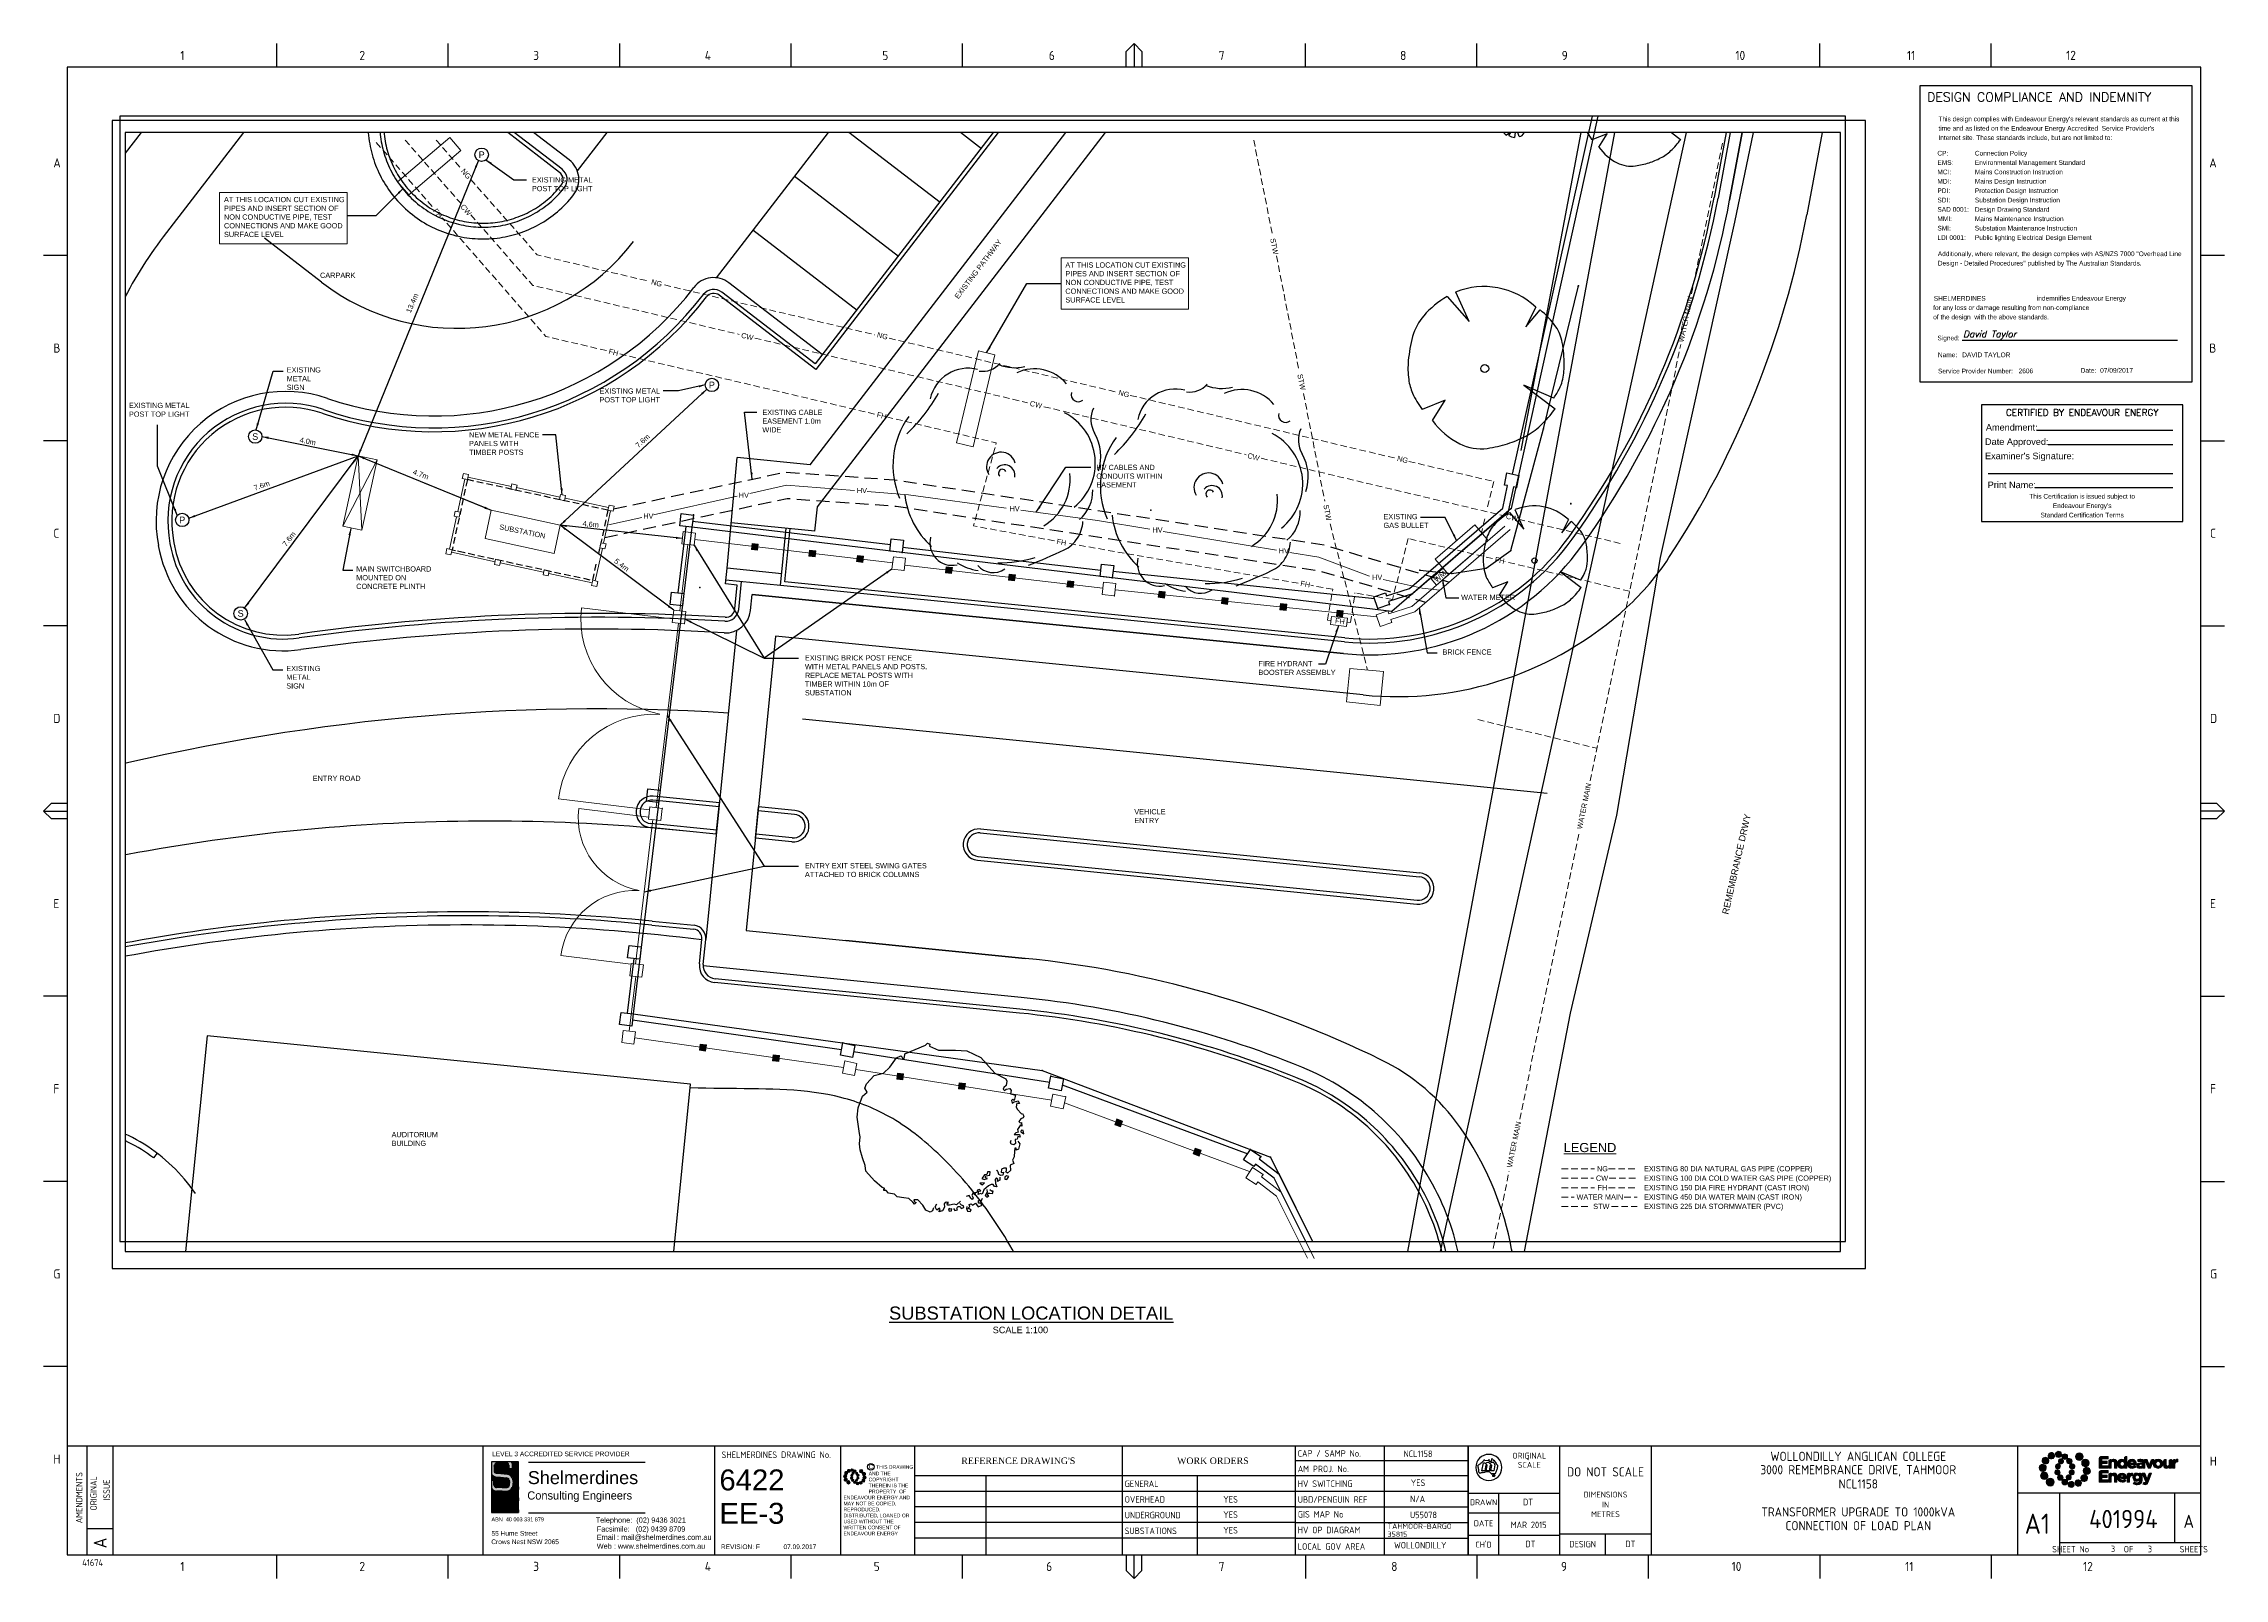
# Paper-space layout 'EE-3' of a CAD drawing. Header units: metres, sheet in millimetres. Extents: x -9 to 824, y -5 to 581.
import ezdxf
from ezdxf.enums import TextEntityAlignment as Align
from ezdxf.xclip import XClip

# ---------------------------------------------------------------- set-up
doc = ezdxf.new("R2010")
doc.units = ezdxf.units.M
doc.header["$XCLIPFRAME"] = 2
for name, pattern in [('Cable Exist OH', [1, 1, 0]), ('Cable New OH', [6, 4, -2]), ('DASHED', [0.75, 0.5, -0.25])]:
    doc.linetypes.add(name, pattern=pattern)
doc.layers.get('0').update_dxf_attribs({"color": 6})
for name, color, linetype in [('ARROWs_new', 7, 'Continuous'), ('detail_new', 7, 'Continuous'), ('NOTE 1TO1000_new', 7, 'Continuous'), ('Notes', 7, 'Continuous'), ('PLAN1_NEW', 251, 'Continuous'), ('SERVICES_NEW', 7, 'Continuous'), ('TEXT_new', 7, 'Continuous'), ('TRAV_NEW', 1, 'Continuous')]:
    doc.layers.add(name, color=color, linetype=linetype)
doc.styles.add('ARIAL', font='arial.ttf', dxfattribs={"height": 2})
doc.styles.add('Elec', font='romand__.ttf')
doc.styles.add('esp', font='eurosti.ttf')
doc.styles.add('iecISOCP', font='isocp.shx')
doc.styles.add('iecTimesNewRoman', font='times.ttf')
doc.styles.add('SCRIPTC', font='scriptc')
doc.styles.get("Standard").update_dxf_attribs({"font": 'arial.ttf'})
doc.linetypes.add('IE Trench HV', pattern='A,7,-0.2,["/",Standard,S=3,R=0,X=0.6,Y=-1.4],-2.5', length=9.7)
doc.dimstyles.get("Standard").update_dxf_attribs({"dimtxt": 0.18, "dimasz": 0.18, "dimexe": 0.18, "dimexo": 0.0625, "dimgap": 0.09, "dimtad": 0, "dimtih": 1, "dimtoh": 1, "dimdec": 4, "dimzin": 0, "dimdsep": 46, "dimtxsty": 'Standard', "dimcen": 0.09, "dimadec": 0, "dimazin": 0, "dimtfac": 1, "dimtdec": 4, "dimtofl": 0, "dimtmove": 0, "dimatfit": 3, "dimfxl": 1, "dimtolj": 1, "dimtzin": 0, "dimarcsym": 0})

# ---------------------------------------------------------------- blocks, each defined once
blk = doc.blocks.new('NOTE_CERTIFIED-BY-IE')
at = {"color": 7, "linetype": 'Continuous', "lineweight": -3}
for p, q in [((21.25, 34.9), (73.15, 34.9)), ((25.46, 29.41), (73.15, 29.41)), ((2.51, 18.32), (73.15, 18.32)), ((20.45, 12.96), (73.15, 12.96))]:
    blk.add_line(p, q, dxfattribs=at)
blk.add_lwpolyline([(0, 0), (76.98, 0), (76.98, 44.52), (0, 44.52)], close=True)
at = {"color": 7, "lineweight": -3, "style": 'Elec'}
blk.add_text('CERTIFIED BY ENDEAVOUR ENERGY', height=2.52, dxfattribs=at).set_placement((38.51, 41.58), align=Align.MIDDLE_CENTER)
at = {"color": 7, "lineweight": -3}
for s, p in [('Amendment:', (1.7, 35.94)), ('Date Approved:', (1.37, 30.47)), ("Examiner's Signature:", (1.37, 25.01))]:
    blk.add_text(s, height=2.5, dxfattribs=at).set_placement(p, align=Align.MIDDLE_LEFT)
blk.add_text('Print Name:', height=2.5, dxfattribs=at).set_placement((2.4, 11.95), align=Align.BOTTOM_LEFT)
at = {"color": 7, "lineweight": -3, "insert": (38.49, 5.99), "char_height": 1.79, "attachment_point": 5, "line_spacing_factor": 1.2}
blk.add_mtext("This Certification is issued subject to \\PEndeavour Energy's \\PStandard Certification Terms", dxfattribs=at)
blk = doc.blocks.new('PLAN_NEW')
at = {"layer": 'PLAN1_NEW', "color": 251}
for p, q in [((1.874, 82.405), (1.874, 83.349)), ((5.661, 83.349), (4.786, 83.127)), ((4.842, 82.904), (6.598, 83.349)), ((9.03, 73.651), (9.03, 83.349)), ((19.119, 81.896), (23.112, 83.349)), ((24.334, 83.349), (24.94, 81.682)), ((24.706, 83.349), (25.269, 81.802)), ((24.866, 83.349), (25.41, 81.853)), ((28.324, 83.349), (28.952, 81.625)), ((33.223, 79.393), (31.783, 83.349)), ((41.085, 83.349), (37.098, 82.245)), ((41.647, 83.349), (37.138, 82.101)), ((63.789, 83.349), (62.647, 82.013)), ((4.689, 83.103), (4.786, 83.127)), ((4.723, 82.967), (4.689, 83.103)), ((4.84, 82.914), (4.704, 82.88)), ((4.704, 82.88), (5.055, 81.485)), ((4.762, 82.977), (4.723, 82.967)), ((5.132, 81.505), (4.762, 82.977)), ((4.786, 83.127), (4.842, 82.904)), ((4.786, 83.127), (4.84, 82.914)), ((1.874, 82.405), (0, 81.933)), ((0, 81.696), (1.93, 82.182)), ((1.93, 82.182), (1.874, 82.405)), ((1.974, 82.419), (1.877, 82.395)), ((1.877, 82.395), (1.93, 82.182)), ((1.93, 82.182), (1.989, 82.196)), ((1.969, 82.274), (2.008, 82.284)), ((2.339, 80.802), (1.969, 82.274)), ((2.008, 82.284), (1.974, 82.419)), ((1.989, 82.196), (2.066, 82.216)), ((2.066, 82.216), (2.417, 80.822)), ((73.624, 73.007), (59.599, 81.73)), ((62.647, 82.013), (73.624, 75.185)), ((5.055, 81.485), (5.132, 81.505)), ((73.624, 69.886), (55.537, 81.136)), ((73.624, 72.83), (59.52, 81.603)), ((2.417, 80.822), (2.339, 80.802)), ((41.976, 80.223), (36.756, 78.778)), ((0, 79.879), (9.03, 79.879)), ((73.624, 66.235), (53.9, 78.504)), ((42.395, 76.967), (42.307, 76.943)), ((19.034, 75.258), (18.838, 75.378)), ((52.775, 72.314), (54.228, 74.649)), ((73.624, 62.585), (61.497, 70.128)), ((73.624, 63.114), (61.735, 70.51)), ((73.624, 62.408), (61.418, 70)), ((57.854, 63.679), (60.31, 67.627)), ((73.624, 59.346), (60.31, 67.627)), ((57.982, 63.6), (60.358, 67.42)), ((58.364, 63.362), (60.741, 67.183)), ((73.624, 59.169), (60.358, 67.42)), ((73.624, 58.639), (60.503, 66.801)), ((59.925, 61.802), (62.329, 65.665)), ((62.133, 60.428), (64.536, 64.292)), ((73.172, 53.562), (57.979, 63.012)), ((64.341, 59.055), (66.744, 62.919)), ((66.549, 57.682), (68.952, 61.546)), ((68.757, 56.309), (71.16, 60.172)), ((70.964, 54.935), (73.367, 58.799)), ((33.287, 55.208), (33.287, 57.748)), ((33.437, 55.208), (33.437, 57.748)), ((34.337, 55.208), (34.337, 57.748)), ((34.487, 55.208), (34.487, 57.748)), ((29.587, 57.313), (29.587, 55.708)), ((29.737, 57.313), (29.737, 55.708)), ((51.332, 53.192), (53.787, 57.14)), ((51.538, 53.24), (53.915, 57.061)), ((51.921, 53.002), (54.298, 56.823)), ((69.633, 47.873), (54.441, 57.322)), ((43.437, 55.808), (47.687, 55.844)), ((47.687, 53.044), (47.687, 55.844)), ((53.733, 51.846), (56.387, 56.112)), ((28.237, 42.998), (28.237, 55.205)), ((28.287, 55.358), (29.237, 55.358)), ((28.287, 55.208), (29.237, 55.208)), ((41.112, 55.208), (29.237, 55.208)), ((33.287, 55.208), (34.487, 55.208)), ((41.92, 55.358), (42.837, 55.358)), ((41.92, 55.208), (42.987, 55.208)), ((42.837, 55.358), (42.837, 55.808)), ((42.837, 55.808), (43.437, 55.808)), ((42.987, 53.708), (42.987, 55.808)), ((43.437, 53.708), (43.437, 55.808)), ((45.187, 52.608), (45.187, 55.823)), ((27.637, 42.998), (27.637, 54.708)), ((27.787, 42.998), (27.787, 54.708)), ((41.92, 54.758), (42.537, 54.758)), ((41.92, 54.758), (42.537, 54.758)), ((42.537, 54.758), (42.537, 32.049)), ((42.537, 32.049), (42.537, 54.758)), ((55.941, 50.473), (58.595, 54.739)), ((66.993, 43.627), (73.624, 54.289)), ((73.172, 53.562), (73.624, 54.289)), ((73.624, 54.289), (73.542, 54.157)), ((41.037, 53.708), (29.737, 53.708)), ((29.737, 53.708), (29.737, 42.998)), ((33.287, 53.708), (34.487, 53.708)), ((33.287, 52.308), (33.287, 53.708)), ((33.437, 52.308), (33.437, 53.708)), ((34.337, 52.308), (34.337, 53.708)), ((34.487, 52.308), (34.487, 53.708)), ((41.037, 31.139), (41.037, 53.708)), ((42.987, 53.708), (45.187, 53.708)), ((42.987, 32.049), (42.987, 53.708)), ((43.137, 53.558), (45.187, 53.558)), ((43.137, 32.049), (43.137, 53.558)), ((58.149, 49.1), (60.802, 53.366)), ((72.75, 52.883), (73.066, 53.392)), ((73.066, 53.392), (73.624, 53.046)), ((73.542, 54.157), (73.624, 54.105)), ((45.187, 52.608), (46.117, 52.608)), ((46.117, 52.608), (64.772, 41.004)), ((47.687, 53.044), (65.406, 42.023)), ((73.624, 39.326), (51.332, 53.192)), ((73.624, 39.503), (51.538, 53.24)), ((73.624, 52.339), (72.75, 52.883)), ((37.987, 23.763), (37.987, 52.373)), ((60.357, 47.727), (63.01, 51.993)), ((72.274, 52.119), (71.957, 51.609)), ((73.624, 51.279), (72.274, 52.119)), ((71.165, 50.336), (71.482, 50.845)), ((71.482, 50.845), (73.18, 49.789)), ((71.957, 51.609), (73.624, 50.572)), ((62.565, 46.354), (65.218, 50.619)), ((68.691, 42.571), (73.624, 50.502)), ((72.863, 49.279), (71.165, 50.336)), ((29.737, 42.998), (29.737, 49.873)), ((64.772, 44.98), (67.426, 49.246)), ((70.69, 49.571), (70.373, 49.062)), ((72.388, 48.515), (70.69, 49.571)), ((73.18, 49.789), (72.863, 49.279)), ((21.261, 48.292), (21.54, 48.418)), ((21.54, 48.418), (21.83, 48.543)), ((21.83, 48.543), (22.051, 48.591)), ((22.051, 48.591), (22.331, 48.591)), ((22.331, 48.591), (22.447, 48.62)), ((22.447, 48.62), (23.067, 48.779)), ((23.067, 48.779), (23.421, 48.775)), ((23.421, 48.775), (23.884, 48.659)), ((23.884, 48.659), (24.048, 48.485)), ((24.048, 48.485), (24.192, 48.591)), ((24.192, 48.591), (24.366, 48.553)), ((24.366, 48.553), (24.706, 48.287)), ((70.373, 49.062), (72.071, 48.005)), ((72.071, 48.005), (72.388, 48.515)), ((20.46, 47.453), (20.489, 47.559)), ((20.489, 47.559), (20.711, 47.878)), ((20.711, 47.878), (21.042, 48.243)), ((21.042, 48.243), (21.261, 48.292)), ((24.706, 48.287), (24.832, 47.936)), ((24.832, 47.936), (25.085, 47.726)), ((25.085, 47.726), (25.464, 47.501)), ((66.98, 43.607), (69.633, 47.873)), ((69.581, 47.788), (69.897, 48.298)), ((71.279, 46.732), (69.581, 47.788)), ((69.897, 48.298), (71.596, 47.241)), ((20.171, 46.692), (20.181, 46.952)), ((20.171, 46.508), (20.171, 46.692)), ((20.181, 46.952), (20.277, 47.068)), ((20.277, 47.068), (20.296, 47.299)), ((20.296, 47.299), (20.383, 47.396)), ((20.373, 47.482), (20.431, 47.492)), ((20.383, 47.396), (20.373, 47.482)), ((20.431, 47.492), (20.46, 47.453)), ((25.517, 47.289), (25.451, 47.266)), ((25.451, 47.266), (25.506, 47.206)), ((25.464, 47.501), (25.562, 47.347)), ((25.506, 47.206), (25.647, 47.206)), ((25.562, 47.347), (25.517, 47.289)), ((25.647, 47.206), (25.857, 46.827)), ((25.857, 46.827), (26.054, 46.448)), ((68.678, 42.551), (71.332, 46.817)), ((70.804, 45.968), (69.105, 47.024)), ((71.596, 47.241), (71.279, 46.732)), ((73.624, 45.391), (71.332, 46.817)), ((19.785, 45.814), (19.968, 45.949)), ((19.968, 45.949), (20.152, 46.152)), ((19.978, 46.267), (20.046, 46.344)), ((20.036, 46.209), (19.978, 46.267)), ((20.055, 46.277), (20.036, 46.209)), ((20.046, 46.344), (20.171, 46.508)), ((20.132, 46.306), (20.055, 46.277)), ((20.152, 46.152), (20.132, 46.306)), ((26.04, 46.293), (25.913, 45.942)), ((25.913, 45.942), (25.979, 45.293)), ((26.11, 46.293), (26.04, 46.293)), ((26.054, 46.448), (26.138, 46.378)), ((26.138, 46.378), (26.11, 46.293)), ((68.788, 46.514), (70.487, 45.458)), ((70.487, 45.458), (70.804, 45.968)), ((19.727, 45.64), (19.785, 45.814)), ((19.785, 45.554), (19.727, 45.64)), ((19.824, 45.178), (19.776, 45.313)), ((19.776, 45.313), (19.853, 45.264)), ((19.911, 45.525), (19.785, 45.554)), ((19.968, 45.12), (19.824, 45.178)), ((19.833, 45.399), (19.949, 45.476)), ((19.911, 45.303), (19.833, 45.399)), ((19.853, 45.264), (19.911, 45.303)), ((19.949, 45.476), (20.075, 45.419)), ((20.103, 45.139), (19.968, 45.12)), ((20.055, 45.004), (20.123, 45.023)), ((20.065, 44.927), (20.055, 45.004)), ((20.171, 45.071), (20.103, 45.139)), ((20.123, 45.023), (20.161, 44.975)), ((20.161, 44.975), (20.171, 45.071)), ((25.979, 45.293), (25.998, 44.861)), ((33.287, 45.182), (33.287, 28.308)), ((33.437, 45.182), (33.437, 28.308)), ((34.337, 45.182), (34.337, 28.308)), ((34.487, 45.182), (34.487, 28.308)), ((67.996, 45.241), (68.313, 45.75)), ((69.694, 44.184), (67.996, 45.241)), ((68.313, 45.75), (70.011, 44.694)), ((19.921, 44.958), (19.843, 44.919)), ((19.843, 44.919), (19.858, 44.832)), ((19.858, 44.832), (19.937, 44.824)), ((19.96, 44.762), (19.89, 44.715)), ((19.89, 44.715), (19.921, 44.605)), ((20.007, 44.275), (19.905, 44.228)), ((19.905, 44.228), (19.905, 44.118)), ((19.913, 44.879), (19.937, 44.926)), ((19.937, 44.824), (19.913, 44.879)), ((19.937, 44.926), (19.921, 44.958)), ((19.921, 44.605), (19.968, 44.644)), ((19.968, 44.644), (20.047, 44.605)), ((19.983, 44.192), (20.023, 44.213)), ((19.999, 44.161), (19.983, 44.192)), ((20.055, 44.519), (19.984, 44.479)), ((19.984, 44.479), (20.039, 44.377)), ((20.078, 44.267), (20.007, 44.275)), ((20.023, 44.213), (20.094, 44.158)), ((20.039, 44.377), (20.094, 44.393)), ((20.047, 44.605), (20.055, 44.519)), ((20.123, 44.753), (20.065, 44.927)), ((20.094, 44.393), (20.117, 44.471)), ((20.094, 44.158), (20.164, 44.181)), ((20.103, 44.666), (20.123, 44.753)), ((20.258, 44.522), (20.103, 44.666)), ((20.117, 44.471), (20.172, 44.542)), ((20.164, 44.181), (20.196, 44.118)), ((20.412, 44.146), (20.508, 44.223)), ((20.508, 44.223), (20.46, 44.329)), ((25.801, 44.3), (25.253, 43.71)), ((25.998, 44.861), (25.801, 44.3)), ((67.521, 44.476), (67.204, 43.967)), ((69.219, 43.42), (67.521, 44.476)), ((71.396, 40.861), (73.624, 44.444)), ((19.905, 44.118), (19.96, 44.087)), ((19.96, 44.087), (19.999, 44.161)), ((20.196, 43.914), (20.117, 43.836)), ((20.117, 43.836), (20.188, 43.695)), ((20.196, 44.118), (20.157, 44.056)), ((20.157, 44.056), (20.243, 43.954)), ((20.188, 43.695), (20.257, 43.743)), ((20.243, 43.954), (20.196, 43.914)), ((20.257, 43.743), (20.258, 43.836)), ((20.258, 43.836), (20.36, 43.852)), ((20.36, 43.852), (20.368, 43.734)), ((20.364, 44.097), (20.412, 44.146)), ((20.441, 44.059), (20.364, 44.097)), ((20.368, 43.734), (20.455, 43.703)), ((20.537, 44.117), (20.441, 44.059)), ((20.566, 43.606), (20.508, 43.538)), ((20.508, 43.538), (20.566, 43.471)), ((20.624, 44.078), (20.537, 44.117)), ((20.547, 43.982), (20.576, 44.049)), ((20.634, 44.011), (20.547, 43.982)), ((20.711, 43.548), (20.566, 43.606)), ((20.566, 43.471), (20.586, 43.519)), ((20.576, 44.049), (20.624, 44.078)), ((20.634, 43.799), (20.576, 43.885)), ((20.576, 43.885), (20.711, 43.866)), ((20.586, 43.519), (20.672, 43.509)), ((20.605, 43.731), (20.634, 43.799)), ((20.672, 43.712), (20.605, 43.731)), ((20.653, 43.943), (20.634, 44.011)), ((20.75, 43.924), (20.653, 43.943)), ((20.779, 43.683), (20.672, 43.712)), ((20.672, 43.509), (20.682, 43.442)), ((20.682, 43.442), (20.672, 43.345)), ((20.672, 43.345), (20.769, 43.326)), ((20.711, 43.866), (20.73, 43.799)), ((20.807, 43.577), (20.711, 43.548)), ((20.73, 43.799), (20.779, 43.847)), ((20.779, 43.847), (20.75, 43.924)), ((20.759, 43.394), (20.807, 43.451)), ((20.769, 43.326), (20.759, 43.394)), ((20.952, 43.519), (20.779, 43.683)), ((20.942, 43.297), (21.02, 43.355)), ((21.01, 43.432), (20.952, 43.519)), ((21.02, 43.856), (20.971, 43.76)), ((20.971, 43.76), (21.049, 43.692)), ((21.02, 43.355), (21.01, 43.432)), ((21.049, 43.692), (21.02, 43.856)), ((21.2, 43.805), (21.176, 43.71)), ((21.176, 43.71), (21.223, 43.593)), ((21.271, 43.765), (21.2, 43.805)), ((21.223, 43.593), (21.239, 43.671)), ((21.239, 43.671), (21.318, 43.656)), ((21.349, 43.718), (21.271, 43.765)), ((21.318, 43.656), (21.357, 43.514)), ((21.38, 43.624), (21.349, 43.718)), ((21.357, 43.514), (21.49, 43.506)), ((21.412, 43.616), (21.38, 43.624)), ((21.474, 43.616), (21.412, 43.616)), ((21.49, 43.506), (21.474, 43.616)), ((25.253, 43.71), (25.085, 43.275)), ((66.398, 43.997), (66.783, 42.344)), ((67.417, 43.363), (66.783, 42.344)), ((67.204, 43.967), (68.902, 42.911)), ((68.902, 42.911), (69.219, 43.42)), ((20.942, 43.201), (20.942, 43.297)), ((21.068, 43.268), (20.942, 43.201)), ((21.212, 43.287), (21.068, 43.268)), ((21.212, 43.114), (21.155, 43.191)), ((21.155, 43.191), (21.241, 43.191)), ((21.29, 43.249), (21.212, 43.287)), ((21.328, 43.124), (21.212, 43.114)), ((21.241, 43.191), (21.29, 43.249)), ((21.347, 42.931), (21.261, 42.931)), ((21.261, 42.931), (21.267, 42.846)), ((21.267, 42.846), (21.381, 42.785)), ((21.405, 42.873), (21.347, 42.931)), ((21.381, 42.785), (21.405, 42.873)), ((21.396, 43.095), (21.425, 43.172)), ((21.405, 43.017), (21.396, 43.095)), ((21.521, 43.008), (21.405, 43.017)), ((21.425, 43.172), (21.511, 43.21)), ((21.627, 43.095), (21.502, 43.085)), ((21.502, 43.085), (21.521, 43.008)), ((21.502, 42.854), (21.55, 42.911)), ((21.617, 42.747), (21.502, 42.854)), ((21.511, 43.21), (21.579, 43.249)), ((21.579, 43.249), (21.54, 43.278)), ((21.55, 42.911), (21.608, 42.892)), ((21.608, 42.892), (21.695, 42.911)), ((21.82, 42.776), (21.617, 42.747)), ((21.685, 43.008), (21.627, 43.095)), ((21.695, 42.911), (21.685, 43.008)), ((21.897, 42.641), (21.82, 42.776)), ((22.013, 42.709), (21.897, 42.641)), ((22.148, 42.661), (22.013, 42.709)), ((22.37, 42.67), (22.148, 42.661)), ((22.485, 42.661), (22.37, 42.67)), ((22.408, 42.603), (22.485, 42.612)), ((22.456, 42.526), (22.408, 42.603)), ((22.669, 42.487), (22.456, 42.526)), ((22.485, 42.612), (22.485, 42.661)), ((22.601, 42.719), (22.62, 42.815)), ((22.659, 42.661), (22.601, 42.719)), ((22.62, 42.815), (22.698, 42.854)), ((22.813, 42.68), (22.659, 42.661)), ((22.765, 42.583), (22.669, 42.487)), ((22.698, 42.854), (22.775, 42.834)), ((22.833, 42.603), (22.813, 42.68)), ((22.939, 42.593), (22.833, 42.603)), ((22.919, 42.506), (22.939, 42.593)), ((23.025, 42.535), (22.919, 42.506)), ((23.074, 42.68), (22.996, 42.747)), ((22.996, 42.747), (23.006, 42.641)), ((23.006, 42.641), (23.025, 42.535)), ((23.103, 42.593), (23.074, 42.68)), ((23.199, 42.632), (23.103, 42.593)), ((23.324, 42.574), (23.199, 42.632)), ((23.392, 42.535), (23.324, 42.574)), ((23.35, 42.484), (23.392, 42.535)), ((23.485, 42.51), (23.35, 42.484)), ((23.508, 42.612), (23.469, 42.564)), ((23.469, 42.564), (23.485, 42.51)), ((23.626, 42.544), (23.508, 42.612)), ((23.672, 42.468), (23.626, 42.544)), ((23.826, 42.506), (23.739, 42.448)), ((23.97, 42.719), (23.807, 42.545)), ((23.807, 42.545), (23.826, 42.506)), ((24.057, 42.767), (23.97, 42.719)), ((24.206, 42.758), (24.057, 42.767)), ((24.279, 42.969), (24.183, 42.94)), ((24.183, 42.94), (24.24, 42.863)), ((24.192, 42.709), (24.206, 42.758)), ((24.202, 42.661), (24.192, 42.709)), ((24.289, 42.719), (24.202, 42.661)), ((24.24, 42.863), (24.289, 42.719)), ((24.337, 42.931), (24.279, 42.969)), ((24.298, 42.873), (24.337, 42.931)), ((24.401, 42.861), (24.298, 42.873)), ((24.501, 42.844), (24.401, 42.861)), ((24.53, 43.037), (24.501, 42.844)), ((24.656, 43.024), (24.53, 43.037)), ((24.678, 43.331), (24.636, 43.275)), ((24.636, 43.275), (24.692, 43.219)), ((24.737, 43.083), (24.656, 43.024)), ((24.748, 43.317), (24.678, 43.331)), ((24.692, 43.219), (24.737, 43.083)), ((24.832, 43.233), (24.748, 43.317)), ((25.001, 43.219), (24.832, 43.233)), ((25.085, 43.275), (25.001, 43.219)), ((29.737, 42.998), (29.737, 42.998)), ((68.266, 42.835), (67.633, 41.816)), ((23.122, 42.497), (23.064, 42.371)), ((23.064, 42.371), (23.189, 42.41)), ((23.189, 42.497), (23.122, 42.497)), ((23.189, 42.41), (23.189, 42.497)), ((23.739, 42.448), (23.672, 42.468)), ((67.633, 41.816), (66.783, 42.344)), ((67.527, 41.646), (67.633, 41.816)), ((69.285, 42.201), (67.633, 41.816)), ((73.603, 39.488), (73.624, 39.521)), ((51.737, 29.545), (52.553, 29.147)), ((52.553, 29.147), (52.116, 29.985)), ((56.501, 29.455), (55.636, 28.531)), ((18.985, 27.428), (0, 29.119)), ((27.237, 29.079), (27.237, 29.079)), ((55.636, 28.531), (56.703, 29.151)), ((63.227, 27.499), (62.81, 27.503)), ((63.015, 27.652), (62.859, 27.814)), ((62.86, 27.721), (63.015, 27.652)), ((63.013, 27.994), (63.226, 27.584)), ((63.226, 27.584), (63.135, 28.057)), ((63.674, 27.891), (63.35, 27.539)), ((63.35, 27.539), (63.762, 27.752)), ((63.397, 28.059), (63.399, 27.85)), ((63.399, 27.85), (63.501, 27.998)), ((66.092, 26.934), (65.654, 27.771)), ((0, 26.925), (16.263, 25.536)), ((0, 26.775), (16.25, 25.386)), ((49.57, 24.869), (18.985, 27.428)), ((62.863, 27.333), (63.227, 27.499)), ((63.177, 27.296), (63.02, 27.155)), ((63.143, 27.102), (63.177, 27.296)), ((63.56, 27.167), (63.279, 27.476)), ((63.279, 27.476), (63.422, 27.081)), ((63.78, 27.457), (63.553, 27.484)), ((63.553, 27.484), (63.714, 27.33)), ((65.276, 27.332), (66.092, 26.934)), ((68.989, 26.783), (68.832, 26.945)), ((68.833, 26.852), (68.989, 26.783)), ((68.986, 27.125), (69.2, 26.715)), ((69.2, 26.715), (69.108, 27.188)), ((70.04, 27.242), (69.175, 26.317)), ((69.175, 26.317), (70.242, 26.938)), ((69.647, 27.022), (69.323, 26.67)), ((69.323, 26.67), (69.736, 26.883)), ((69.371, 27.19), (69.372, 26.981)), ((69.372, 26.981), (69.475, 27.129)), ((0, 26.323), (16.211, 24.938)), ((45.347, 26.331), (45.891, 26.065)), ((45.891, 26.065), (45.6, 26.624)), ((48.523, 26.271), (47.946, 25.654)), ((47.946, 25.654), (48.658, 26.068)), ((50.933, 26.063), (73.624, 24.088)), ((53.42, 26.201), (52.649, 24.929)), ((53.049, 25.02), (53.42, 26.201)), ((56.439, 26.051), (55.654, 26.35)), ((55.654, 26.35), (56.35, 25.878)), ((69.201, 26.63), (68.783, 26.634)), ((68.836, 26.464), (69.201, 26.63)), ((69.151, 26.427), (68.993, 26.286)), ((69.116, 26.233), (69.151, 26.427)), ((69.534, 26.298), (69.253, 26.607)), ((69.253, 26.607), (69.395, 26.212)), ((69.753, 26.588), (69.526, 26.615)), ((69.526, 26.615), (69.687, 26.461)), ((3.779, 24.69), (0, 25.076)), ((24.953, 25.797), (24.953, 25.797)), ((0, 24.316), (16.108, 22.939)), ((18.149, 23.12), (3.779, 24.69)), ((48.482, 24.001), (47.959, 24.201)), ((47.959, 24.201), (48.422, 23.886)), ((73.624, 22.856), (49.57, 24.869)), ((62.757, 24.254), (63.301, 23.989)), ((63.301, 23.989), (63.01, 24.547)), ((65.933, 24.194), (65.356, 23.578)), ((46.469, 24.101), (45.955, 23.253)), ((46.221, 23.314), (46.469, 24.101)), ((65.356, 23.578), (66.068, 23.992)), ((66.958, 23.988), (66.188, 22.715)), ((66.587, 22.806), (66.958, 23.988)), ((69.978, 23.838), (69.193, 24.137)), ((69.193, 24.137), (69.888, 23.664)), ((72.45, 23.862), (72.994, 23.597)), ((72.994, 23.597), (72.703, 24.155)), ((16.108, 22.939), (16.108, 22.939)), ((29.727, 22.056), (18.149, 23.12)), ((37.426, 21.051), (29.727, 22.056)), ((63.879, 22.025), (63.365, 21.177)), ((63.632, 21.237), (63.879, 22.025)), ((65.892, 21.925), (65.369, 22.124)), ((65.369, 22.124), (65.832, 21.809)), ((47.395, 20.37), (37.426, 21.051)), ((73.572, 21.632), (73.059, 20.784)), ((73.325, 20.845), (73.572, 21.632)), ((60.423, 18.821), (47.395, 20.37)), ((69.924, 18.793), (61.273, 19.532)), ((69.937, 18.943), (61.286, 19.682)), ((73.624, 17.39), (60.423, 18.821)), ((61.235, 19.084), (69.886, 18.345)), ((69.886, 18.345), (61.235, 19.084)), ((69.63, 15.356), (60.979, 16.095)), ((0, 7.917), (2.423, 7.747)), ((2.423, 7.747), (17.243, 6.428)), ((17.243, 6.428), (30.618, 5.246)), ((30.618, 5.246), (45.902, 4.213)), ((45.902, 4.213), (58.837, 3.635)), ((58.837, 3.635), (70.718, 3.327)), ((70.718, 3.327), (73.624, 3.252))]:
    blk.add_line(p, q, dxfattribs=at)
at = {"layer": 'PLAN1_NEW', "color": 251, "flags": 128}
blk.add_lwpolyline([(0, 49.225, 0.082049), (11.662, 49.985), (11.546, 50.541), (10.79, 50.378), (10.79, 50.703), (13.977, 51.736), (13.769, 52.276), (13.68, 52.241), (13.68, 55.241), (23.69, 55.241), (23.69, 73.801), (8.88, 73.801), (8.88, 72.621), (0, 72.621)], format="xyb", dxfattribs=at)
blk.add_lwpolyline([(0, 28.453), (73.624, 19.811)], dxfattribs=at)
at = {"layer": 'PLAN1_NEW', "color": 251}
for centre, radius in [((53.909, 27.756), 0.15), ((46.795, 25.138), 0.1), ((67.447, 25.543), 0.15), ((64.205, 23.062), 0.1)]:
    blk.add_circle(centre, radius, dxfattribs=at)
for centre, radius, start, end in [((13.498, 78.648), 6.262, 328.51663, 48.6465), ((13.498, 78.648), 6.492, 309.66606, 46.39011), ((35.434, 86.907), 5.099, 224.25165, 289.51628), ((35.804, 86.92), 5, 225.57565, 285.46914), ((35.804, 86.92), 4.85, 227.41407, 285.46914), ((45.977, 65.767), 18.1, 103.73999, 105.46914), ((45.977, 65.767), 18.1, 58.11884, 76.26001), ((48.957, 64.62), 20, 58.11884, 69.46226), ((48.957, 64.62), 20.15, 58.11884, 68.3524), ((1.989, 82.196), 1.44, 284.12433, 14.12436), ((4.781, 82.899), 1.44, 194.12431, 284.12433), ((-1.12, 88.293), 6.441, 280.00951, 284.46195), ((-42.013, 57.313), 71.25, 358.42742, 20), ((-42.013, 57.313), 71.6, 0, 20), ((-42.013, 57.313), 71.75, 0, 20), ((-41.713, 56.489), 75, 0, 20.05352), ((45.977, 65.767), 15, 58.11884, 105.46914), ((-41.013, 52.373), 79, 2.05656, 20), ((43.441, 72.847), 4.85, 105.46914, 193.62701), ((43.441, 72.847), 4.85, 105.46914, 193.62701), ((43.555, 72.774), 4.951, 346.88046, 106.62573), ((43.441, 72.847), 4.4, 105.46914, 193.62701), ((43.441, 72.847), 4.25, 105.46914, 193.62701), ((43.555, 72.774), 4.5, 346.88046, 106.62573), ((43.555, 72.774), 4.35, 346.88046, 105.46914), ((-41.013, 52.373), 82.05, 2.3028, 13.62701), ((-41.013, 52.373), 82.05, 2.3028, 13.62701), ((-41.013, 52.373), 82.5, 2.3028, 13.62701), ((-41.013, 52.373), 82.65, 2.3028, 13.62701), ((60.598, 68.802), 13.15, 166.88046, 238.2295), ((60.598, 68.802), 13, 166.88046, 238.2295), ((59.993, 67.824), 8.5, 148.11884, 238.11884), ((60.598, 68.802), 12.549, 166.88046, 238.2295), ((59.411, 66.773), 4.4, 58.11884, 237.50332), ((59.411, 66.773), 3.95, 58.11884, 237.50332), ((59.411, 66.773), 3.8, 58.11884, 237.50332), ((57.557, 63.864), 0.95, 237.50332, 328.11884), ((57.557, 63.864), 0.5, 237.50332, 328.11884), ((57.557, 63.864), 0.35, 237.50332, 328.11884), ((33.887, 57.748), 0.6, 0, 180), ((33.887, 57.748), 0.45, 0, 180), ((53.49, 57.325), 0.35, 328.11884, 58.2295), ((53.49, 57.325), 0.5, 328.11884, 58.2295), ((53.49, 57.325), 0.951, 328.11884, 58.2295), ((28.287, 54.708), 0.65, 90, 180), ((28.287, 54.708), 0.5, 90, 180), ((29.237, 55.708), 0.35, 270, 0), ((29.237, 55.708), 0.5, 270, 0), ((41.92, 55.708), 0.95, 182.3028, 270), ((41.92, 55.708), 0.95, 182.3028, 270), ((41.92, 55.708), 0.5, 182.3028, 270), ((41.92, 55.708), 0.35, 182.3028, 270), ((33.887, 52.308), 0.6, 180, 0), ((33.887, 52.308), 0.45, 180, 0), ((47.571, 46.284), 3.12, 102.11869, 144.05152), ((48.294, 46.707), 3.199, 60.00548, 118.68445), ((53.555, 54.532), 6.65, 229.4742, 246.40997), ((50.486, 47.257), 1.478, 351.58819, 83.33659), ((45.263, 47.334), 0.863, 81.66976, 197.36493), ((46.293, 46.184), 1.986, 153.28866, 178.02978), ((52.736, 46.914), 0.843, 176.27297, 235.93721), ((45.062, 45.753), 0.781, 136.83337, 220.26292), ((48.094, 45.696), 0.153, 304.76984, 144.07331), ((48.335, 45.773), 0.558, 289.73348, 127.39869), ((48.028, 45.608), 0.396, 265.40168, 54.24117), ((53.783, 45.791), 1.637, 163.64963, 199.35774), ((33.887, 45.182), 0.6, 0, 180), ((33.887, 45.182), 0.45, 0, 180), ((49.022, 45.859), 4.358, 184.26073, 203.27215), ((50.584, 44.723), 1.61, 315.7552, 30.27678), ((64.558, 54.456), 22.278, 206.97086, 210.76115), ((47.918, 45.164), 2.074, 216.79816, 281.70027), ((48.621, 44.354), 2.16, 224.25913, 338.53257), ((51.376, 43.114), 0.274, 80.43882, 225.62252), ((-10.263, 42.998), 37.9, 343.49496, 0), ((-10.263, 42.998), 38.05, 343.49496, 0), ((-10.263, 42.998), 38.5, 343.49496, 0), ((-10.263, 42.998), 40, 339.63586, 0), ((46.462, 43.685), 1.219, 210.76115, 243.3386), ((46.524, 43.809), 1.357, 243.3386, 272.09974), ((47.619, 43.603), 1.414, 225.38957, 277.81886), ((50.586, 41.494), 1.049, 71.40201, 125.79062), ((70.293, 39.509), 3.12, 102.11869, 144.05152), ((71.015, 39.931), 3.199, 60.00548, 118.68445), ((76.277, 47.757), 6.65, 229.4742, 246.40997), ((48.294, 38.741), 3.199, 60.00548, 118.68445), ((48.945, 43.77), 1.757, 257.00108, 305.79062), ((65.934, 42.872), 1, 238.11884, 328.11884), ((47.571, 38.318), 3.12, 102.11869, 144.05152), ((53.555, 46.566), 6.65, 229.4742, 246.40997), ((65.829, 42.703), 2, 238.11884, 328.11884), ((67.985, 40.558), 0.863, 81.66976, 197.36493), ((45.263, 39.368), 0.863, 81.66976, 197.36493), ((50.486, 39.291), 1.478, 351.58819, 83.33659), ((69.014, 39.408), 1.986, 153.28866, 178.02978), ((67.784, 38.978), 0.781, 136.83337, 220.26292), ((71.056, 38.997), 0.558, 289.73348, 127.39869), ((46.293, 38.217), 1.986, 153.28866, 178.02978), ((48.335, 37.807), 0.558, 289.73348, 127.39869), ((52.736, 38.948), 0.843, 176.27297, 235.93721), ((71.744, 39.083), 4.358, 184.26073, 203.27215), ((70.815, 38.921), 0.153, 304.76984, 144.07331), ((70.75, 38.832), 0.396, 265.40168, 54.24117), ((45.062, 37.787), 0.781, 136.83337, 220.26292), ((49.022, 37.893), 4.358, 184.26073, 203.27215), ((48.094, 37.73), 0.153, 304.76984, 144.07331), ((48.028, 37.641), 0.396, 265.40168, 54.24117), ((50.584, 36.757), 1.61, 315.7552, 30.27678), ((53.783, 37.825), 1.637, 163.64963, 199.35774), ((87.279, 47.68), 22.278, 206.97086, 210.76115), ((70.64, 38.389), 2.074, 216.79816, 281.70027), ((71.343, 37.578), 2.16, 224.25913, 338.53257), ((64.558, 46.49), 22.278, 206.97086, 210.76115), ((47.918, 37.198), 2.074, 216.79816, 281.70027), ((69.184, 36.91), 1.219, 210.76115, 243.3386), ((46.462, 35.719), 1.219, 210.76115, 243.3386), ((48.621, 36.388), 2.16, 224.25913, 338.53257), ((51.376, 35.148), 0.274, 80.43882, 225.62252), ((69.245, 37.033), 1.357, 243.3386, 272.09974), ((70.341, 36.827), 1.414, 225.38957, 277.81886), ((71.666, 36.994), 1.757, 257.00108, 305.79062), ((73.308, 34.718), 1.049, 71.40201, 125.79062), ((74.487, 35.635), 0.863, 178.28203, 197.36493), ((46.524, 35.842), 1.357, 243.3386, 272.09974), ((47.619, 35.636), 1.414, 225.38957, 277.81886), ((48.945, 35.804), 1.757, 257.00108, 305.79062), ((50.586, 33.527), 1.049, 71.40201, 125.79062), ((17.063, 34.902), 10, 265.11665, 343.49496), ((17.063, 34.902), 9.55, 265.11665, 343.49496), ((17.063, 34.902), 9.4, 265.11665, 343.49496), ((52.537, 32.049), 10, 180, 239.98057), ((52.537, 32.049), 10, 180, 239.98057), ((52.537, 32.049), 9.55, 180, 239.98057), ((52.537, 32.049), 9.4, 180, 239.98057), ((54.037, 31.139), 13, 180, 228.18968), ((54.32, 27.566), 3.272, 119.77905, 132.34343), ((53.633, 28.767), 1.888, 103.21611, 119.77905), ((53.956, 27.388), 3.305, 90.48472, 103.21611), ((53.973, 25.378), 5.315, 80.45383, 90.48472), ((54.522, 28.64), 2.007, 54.73714, 80.45383), ((53.719, 27.504), 3.398, 35.04075, 54.73714), ((53.661, 27.365), 2.908, 131.42944, 158.68883), ((19.737, 31.863), 8, 310.68965, 339.63586), ((52.593, 27.782), 1.761, 158.68883, 193.93923), ((54.16, 27.807), 2.877, 322.39227, 27.89243), ((67.171, 26.554), 1.888, 103.21611, 119.77905), ((67.495, 25.175), 3.305, 90.48472, 103.21611), ((67.512, 23.164), 5.315, 80.45383, 90.48472), ((68.061, 26.426), 2.007, 54.73714, 80.45383), ((33.887, 28.308), 0.6, 180, 0), ((33.887, 28.308), 0.45, 180, 0), ((63.29, 27.508), 0.481, 153.6639, 180.48171), ((63.641, 27.302), 0.935, 132.23499, 146.6772), ((63.271, 27.516), 0.558, 76.89117, 104.27832), ((63.472, 27.76), 0.24, 33.0211, 83.07888), ((63.328, 27.628), 0.451, 352.99362, 15.86031), ((62.801, 27.485), 0.979, 358.34245, 5.13194), ((67.858, 25.353), 3.272, 119.77905, 132.34343), ((67.258, 25.291), 3.398, 35.04075, 54.73714), ((47.069, 25.011), 2.181, 119.77905, 132.34343), ((46.611, 25.812), 1.259, 103.21611, 119.77905), ((46.827, 24.893), 2.203, 90.48472, 103.21611), ((46.838, 23.552), 3.544, 80.45383, 90.48472), ((47.204, 25.727), 1.338, 54.73714, 80.45383), ((46.668, 24.97), 2.265, 35.04075, 54.73714), ((55.738, 28.562), 5.001, 193.93923, 203.10441), ((63.075, 27.362), 0.214, 187.81104, 254.96622), ((63.317, 27.547), 0.478, 248.65793, 282.46819), ((63.387, 27.485), 0.362, 298.67046, 334.60735), ((67.2, 25.152), 2.908, 131.42944, 158.68883), ((69.264, 26.639), 0.481, 153.6639, 180.48171), ((69.615, 26.433), 0.935, 132.23499, 146.6772), ((69.244, 26.647), 0.558, 76.89117, 104.27832), ((69.446, 26.891), 0.24, 33.0211, 83.07888), ((69.302, 26.759), 0.451, 352.99362, 15.86031), ((68.774, 26.616), 0.979, 358.34245, 5.13194), ((67.699, 25.593), 2.877, 322.39227, 27.89243), ((46.63, 24.877), 1.939, 131.42944, 158.68883), ((46.963, 25.172), 1.918, 322.39227, 27.89243), ((54.857, 28.187), 4.044, 203.10441, 213.29986), ((53.772, 27.474), 2.746, 213.29986, 228.47801), ((53.869, 27.466), 2.946, 310.01277, 327.37119), ((66.132, 25.568), 1.761, 158.68883, 193.93923), ((69.048, 26.493), 0.214, 187.81104, 254.96622), ((69.291, 26.679), 0.478, 248.65793, 282.46819), ((69.36, 26.616), 0.362, 298.67046, 334.60735), ((17.129, 34.896), 12, 265.11665, 310.68965), ((45.918, 25.155), 1.174, 158.68883, 193.93923), ((54.464, 28.256), 3.789, 228.47801, 241.38792), ((54.442, 27.479), 2.826, 240.46052, 249.10029), ((54.771, 26.392), 1.543, 285.94302, 310.01277), ((64.237, 22.816), 2.203, 90.48472, 103.21611), ((64.248, 21.476), 3.544, 80.45383, 90.48472), ((69.276, 26.349), 5.001, 193.93923, 203.10441), ((48.014, 25.675), 3.334, 193.93923, 203.10441), ((47.427, 25.425), 2.696, 203.10441, 213.29986), ((53.932, 26.144), 1.397, 249.10029, 261.40015), ((54.1, 27.25), 2.516, 261.40015, 275.64939), ((53.874, 29.532), 4.809, 275.64939, 285.94302), ((64.04, 22.801), 1.939, 131.42944, 158.68883), ((64.479, 22.935), 2.181, 119.77905, 132.34343), ((64.021, 23.735), 1.259, 103.21611, 119.77905), ((68.396, 25.973), 4.044, 203.10441, 213.29986), ((64.614, 23.651), 1.338, 54.73714, 80.45383), ((64.078, 22.894), 2.265, 35.04075, 54.73714), ((74.172, 22.543), 2.181, 119.77905, 132.34343), ((73.714, 23.343), 1.259, 103.21611, 119.77905), ((73.93, 22.424), 2.203, 97.97505, 103.21611), ((46.704, 24.95), 1.831, 213.29986, 228.47801), ((47.165, 25.471), 2.526, 228.47801, 241.38792), ((64.044, 51.964), 33, 239.98057, 265.11665), ((64.044, 51.964), 33, 239.98057, 265.11665), ((47.37, 24.228), 1.029, 285.94302, 310.01277), ((64.044, 51.964), 32.55, 239.98057, 265.11665), ((64.044, 51.964), 32.4, 239.98057, 265.11665), ((46.768, 24.945), 1.964, 310.01277, 327.37119), ((63.328, 23.079), 1.174, 158.68883, 193.93923), ((67.311, 25.261), 2.746, 213.29986, 228.47801), ((64.373, 23.095), 1.918, 322.39227, 27.89243), ((67.407, 25.253), 2.946, 310.01277, 327.37119), ((73.733, 22.409), 1.939, 131.42944, 158.68883), ((47.15, 24.953), 1.884, 240.46052, 249.10029), ((46.811, 24.063), 0.932, 249.10029, 261.40015), ((46.922, 24.8), 1.677, 261.40015, 275.64939), ((46.772, 26.322), 3.206, 275.64939, 285.94302), ((65.424, 23.599), 3.334, 193.93923, 203.10441), ((68.003, 26.042), 3.789, 228.47801, 241.38792), ((67.981, 25.265), 2.826, 240.46052, 249.10029), ((67.471, 23.93), 1.397, 249.10029, 261.40015), ((67.638, 25.036), 2.516, 261.40015, 275.64939), ((67.412, 27.318), 4.809, 275.64939, 285.94302), ((68.309, 24.178), 1.543, 285.94302, 310.01277), ((73.021, 22.686), 1.174, 158.68883, 193.93923), ((64.837, 23.348), 2.696, 203.10441, 213.29986), ((64.114, 22.874), 1.831, 213.29986, 228.47801), ((64.178, 22.868), 1.964, 310.01277, 327.37119), ((75.117, 23.207), 3.334, 193.93923, 203.10441), ((74.53, 22.956), 2.696, 203.10441, 213.29986), ((52.037, 28.903), 10, 228.18968, 242.49679), ((64.575, 23.394), 2.526, 228.47801, 241.38792), ((64.561, 22.877), 1.884, 240.46052, 249.10029), ((64.221, 21.987), 0.932, 249.10029, 261.40015), ((64.332, 22.724), 1.677, 261.40015, 275.64939), ((64.182, 24.245), 3.206, 275.64939, 285.94302), ((64.78, 22.152), 1.029, 285.94302, 310.01277), ((73.807, 22.481), 1.831, 213.29986, 228.47801), ((74.268, 23.002), 2.526, 228.47801, 241.38792), ((74.254, 22.484), 1.884, 240.46052, 249.10029), ((64.044, 51.964), 36, 242.49679, 265.11665), ((73.914, 21.594), 0.932, 249.10029, 251.88417), ((-126.477, -2279.982), 2306.7, 85.023455, 85.116655), ((-126.477, -2279.982), 2306.7, 85.023455, 85.116655), ((-126.477, -2279.982), 2307.15, 85.024426, 85.116655), ((-126.477, -2279.982), 2307.3, 85.024747, 85.116655), ((-126.477, -2279.982), 2303.7, 85.016954, 85.116655)]:
    blk.add_arc(centre, radius, start, end, dxfattribs=at)
blk.add_open_spline([(8.88, 73.655), (6.567, 73.752), (4.169, 73.373), (1.841, 72.621)], degree=3, dxfattribs=at)
blk.add_open_spline([(0, 41.575), (0.563, 41.283), (1.151, 40.965), (1.788, 40.597), (5.003, 38.741), (9.779, 39.331), (13.555, 40.107), (17.384, 40.894), (21.006, 43.789), (22.726, 46.64), (24.411, 49.433), (23.756, 51.966), (23.54, 55.241)], degree=3, knots=[0.749114, 0.749114, 0.749114, 0.749114, 1, 1, 1, 2, 2, 2, 3, 3, 3, 4, 4, 4, 4], dxfattribs=at)
blk = doc.blocks.new('SURVEY1_NEW')
at = {"layer": 'PLAN1_NEW'}
for p, q in [((141.769119, 478.777504), (207.283499, 656.165993)), ((127.427126, 453.501778), (107.366564, 467.731601)), ((128.079004, 441.709783), (127.427126, 453.501778)), ((80.181223, 312.01825), (128.079004, 441.709783)), ((-733.179921, 422.647134, -5.34), (-721.424051, 428.150944, -1.79)), ((-616.808186, 402.657318), (-662.109469, 424.27575)), ((-749.222931, 411.239164, -6.76), (-733.179921, 422.647134, -5.34)), ((-719.087291, 414.931064, -3.2), (-716.029671, 417.602624, -4.29)), ((-726.877369, 408.837282), (-719.236912, 414.808811)), ((-726.806791, 408.623564, -3.98), (-719.087291, 414.931064, -3.2)), ((-719.236912, 414.808811), (78.471399, 305.961713)), ((-758.529621, 405.164274, -7.15), (-749.222931, 411.239164, -6.76)), ((-738.482573, 404.613333), (-726.877369, 408.837282)), ((-738.480531, 404.610194, -3.65), (-726.806791, 408.623564, -3.98)), ((-777.087591, 404.545854, -3.45), (-765.345201, 405.946454, -6.39)), ((-765.345201, 405.946454, -6.39), (-758.529621, 405.164274, -7.15)), ((-787.184811, 396.701624, -7.18), (-777.087591, 404.545854, -3.45)), ((-768.67916, 391.17947), (-738.482573, 404.613333)), ((-752.800611, 398.140004, -6.41), (-738.480531, 404.610194, -3.65)), ((-558.27988, 394.438584), (-616.808186, 402.657318)), ((-768.676141, 391.181354, -2.16), (-752.800611, 398.140004, -6.41)), ((-783.184811, 389.773421), (-787.184811, 396.701624)), ((100.10498, 240.569567), (151.445305, 396.645403)), ((-475.740831, 383.194114), (-558.27988, 394.438584)), ((-786.726581, 379.549334, -4.85), (-768.676141, 391.181354, -2.16)), ((-786.709313, 379.559829), (-768.67916, 391.17947)), ((-877.1438, 213.461893), (-540.889534, 390.473387)), ((-790.134081, 386.069854, -6.16), (-783.184811, 389.773421)), ((-792.367661, 383.930074, -6.68), (-790.134081, 386.069854, -6.16)), ((-803.138201, 378.963284, -6.64), (-792.367661, 383.930074, -6.68)), ((-218.485294, 346.796435), (-475.740831, 383.194114)), ((-826.033577, 362.664792), (-786.709313, 379.559829)), ((-801.563951, 373.295534, -5.94), (-786.726581, 379.549334, -4.85)), ((-814.547721, 373.509274, -6.94), (-803.138201, 378.963284, -6.64)), ((-66.46557, 325.738301), (-53.018491, 375.607114)), ((-809.129051, 369.232384, -5.81), (-801.563951, 373.295534, -5.94)), ((-826.049211, 362.654224, -0.87), (-809.129051, 369.232384, -5.81)), ((-113.683445, 332.184424), (-218.485294, 346.796435)), ((-200.889757, 344.080472), (-218.22302, 217.050093)), ((-156.909511, 285.160224, 288.41), (-129.805741, 334.403054, 287.72)), ((-103.105161, 330.783145), (-113.683445, 332.184424)), ((-102.993411, 330.823454), (-105.457581, 322.834694)), ((-6.457097, 319.149084), (-102.999883, 330.820782)), ((-84.991921, 325.646554, 290.94), (-76.606441, 326.402094, 291.26)), ((-104.039411, 323.159024, 289.8), (-94.313601, 325.387304, 290.24)), ((-94.313601, 325.387304, 290.24), (-84.991921, 325.646554, 290.94)), ((-105.457581, 322.834694, 289.85), (-106.671901, 318.938414, 289.98)), ((-94.561161, 323.190384, 291.67), (-104.039411, 323.159024, 289.8)), ((-86.165901, 321.886054, 293.25), (-94.561161, 323.190384, 291.67)), ((-77.486041, 322.661834, 293.59), (-86.165901, 321.886054, 293.25)), ((-106.671901, 318.938414, 289.98), (-114.457991, 293.405374, 290.75)), ((75.574777, 307.116223), (-6.457097, 319.149084)), ((-94.339921, 315.755634, 292.05), (-104.103993, 316.243658, 292.435)), ((-104.103993, 316.243658, 292.435), (-99.311351, 314.068764, 290.56)), ((-88.162161, 314.206344, 293.45), (-94.339921, 315.755634, 292.05)), ((-183.133731, 314.013474, 282.64), (-181.304951, 314.871184, 283.14)), ((-181.304951, 314.871184, 283.14), (-178.720571, 310.765904, 284.03)), ((-179.802711, 309.035514, 284.01), (-183.133731, 314.013474, 282.64)), ((-99.311351, 314.068764, 290.56), (-95.197001, 308.723724, 291.17)), ((78.471399, 305.961713), (80.181223, 312.01825)), ((-178.720571, 310.765904, 284.03), (-173.977171, 307.225234, 285.03)), ((-175.186591, 305.718464, 285), (-179.802711, 309.035514, 284.01)), ((-95.197001, 308.723724, 291.17), (-95.814281, 301.955504, 291.3)), ((-173.977171, 307.225234, 285.03), (-172.621581, 308.047184, 285.08)), ((-172.621581, 308.047184, 285.08), (-169.401491, 305.628354, 285.97)), ((-173.977171, 307.225234, 285.03), (-175.186591, 305.718464, 285)), ((-174.011481, 307.107834, 285.17), (-173.917031, 307.163274, 286.19)), ((-173.518411, 306.315154, 285.23), (-174.011481, 307.107834, 285.17)), ((-173.917031, 307.163274, 286.19), (-173.373651, 306.321964, 286.48)), ((78.549989, 306.241553), (75.574777, 307.116223)), ((-174.236701, 305.415614, 285.22), (-173.518411, 306.315154, 285.23)), ((-173.373651, 306.321964, 286.48), (-174.190321, 305.278844, 286.48)), ((-169.883001, 304.327894, 286.74), (-173.373651, 306.321964, 286.48)), ((29.028134, 130.842105), (78.549989, 306.241553)), ((78.471399, 305.961713), (29.289932, 131.751092)), ((-175.186591, 305.718464, 285), (-175.830461, 305.174234, 284.95)), ((-175.830461, 305.174234, 284.95), (-174.272091, 299.751394, 285.48)), ((-175.148811, 305.638274, 286.17), (-175.118691, 305.707324, 285.16)), ((-174.190321, 305.278844, 286.48), (-175.148811, 305.638274, 286.17)), ((-175.118691, 305.707324, 285.16), (-174.236701, 305.415614, 285.22)), ((-172.282281, 300.430104, 286.87), (-174.190321, 305.278844, 286.48)), ((-169.401491, 305.628354, 285.97), (-168.342151, 304.553604, 286.56)), ((-164.019761, 299.702754, 287.53), (-169.883001, 304.327894, 286.74)), ((-168.342151, 304.553604, 286.56), (-164.235451, 300.768304, 287.21)), ((-121.96344, 295.455608), (-120.708031, 304.372557)), ((-120.708031, 304.372557), (-116.747094, 303.8149)), ((-164.235451, 300.768304, 287.21), (-162.371361, 303.046594, 287.08)), ((-162.371361, 303.046594, 287.08), (-158.045111, 302.819824, 287.42)), ((-158.045111, 302.819824, 287.42), (-156.331721, 300.969664, 287.69)), ((-162.101371, 302.281084, 287.6), (-164.019761, 299.702754, 287.53)), ((-158.648041, 302.152584, 287.7), (-162.101371, 302.281084, 287.6)), ((-156.331721, 300.969664, 287.69), (-158.648041, 302.152584, 287.7)), ((-95.814281, 301.955504, 291.3), (-96.756771, 294.571984, 291.61)), ((-161.660626, 297.324874), (-161.138041, 301.522814)), ((-161.138041, 301.522814, 287.93), (-158.439331, 301.197184, 287.93)), ((-158.439331, 301.197184, 287.93), (-158.911621, 296.996774, 287.91)), ((-169.457471, 296.739544, 287.34), (-172.282281, 300.430104, 286.87)), ((-174.272091, 299.751394, 285.48), (-170.543061, 295.868344, 286.52)), ((-164.325681, 290.745964, 287.42), (-169.457471, 296.739544, 287.34)), ((-158.911621, 296.996774, 287.91), (-161.660626, 297.324874)), ((-160.972181, 295.232784, 287.82), (-160.786561, 297.170864, 287.78)), ((-160.786561, 297.170864, 287.78), (-158.890501, 296.942204, 287.82)), ((-158.890501, 296.942204, 287.82), (-158.873651, 297.060604, 287.81)), ((-158.873651, 297.060604, 287.81), (-157.965741, 296.986634, 287.82)), ((-157.965741, 296.986634, 287.82), (-158.159101, 294.954954, 287.85)), ((-170.543061, 295.868344, 286.52), (-164.325681, 290.745964, 287.42)), ((-156.763791, 295.008644, 288.13), (-156.486961, 296.385914, 288.14)), ((-156.486961, 296.385914, 288.14), (-155.103851, 296.113764, 288.18)), ((-155.103851, 296.113764, 288.18), (-155.372531, 294.732474, 288.17)), ((-158.159101, 294.954954, 287.85), (-160.972181, 295.232784, 287.82)), ((-155.372531, 294.732474, 288.17), (-156.763791, 295.008644, 288.13)), ((-118.002519, 294.897841), (-121.96344, 295.455608)), ((-96.756771, 294.571984, 291.61), (-94.578101, 286.981954, 292.16)), ((-114.457991, 293.405374, 290.75), (-115.621081, 289.487644, 291)), ((-140.098021, 291.582024, 289.44), (-139.828551, 292.982254, 289.43)), ((-139.828551, 292.982254, 289.43), (-138.417761, 292.685034, 289.46)), ((-138.417761, 292.685034, 289.46), (-138.719791, 291.311934, 289.47)), ((-138.719791, 291.311934, 289.47), (-140.098021, 291.582024, 289.44)), ((-115.621081, 289.487644, 291), (-115.892801, 288.606774, 290.99)), ((-115.892801, 288.606774, 290.99), (-89.568981, 281.314564, 292.56)), ((-94.578101, 286.981954, 292.16), (-89.223631, 283.288414, 292.52)), ((-158.400541, 281.352824, 288.54), (-156.909511, 285.160224, 288.41)), ((-498.782157, 268.94705), (-506.107021, 214.436993)), ((-364.984744, 250.967839), (-498.782157, 268.94705)), ((-390.288819, 62.660367), (-364.984744, 250.967839)), ((59.325265, 81.429053), (100.10498, 240.569567)), ((-507.176141, 101.179974), (-490.528141, 225.065974)), ((-490.528141, 225.065974), (-396.374141, 212.413974)), ((-561.112625, 221.828446), (-573.098766, 132.63017)), ((-506.107021, 214.436993), (-561.112625, 221.828446)), ((-218.22302, 217.050093), (-257.454789, 212.611932)), ((-396.374141, 212.413974), (-413.023141, 88.526974)), ((0.242908, 0.092248), (-1362.805805, 183.253793)), ((-573.098766, 132.63017), (-815.916295, 165.25911)), ((-248.462012, 133.118976), (-221.489901, 136.173516)), ((-247.996143, 133.073191), (-221.016226, 136.10742)), ((-221.016226, 136.10742), (-214.701899, 79.961367)), ((-244.523013, 98.299627), (-248.462012, 133.118976)), ((-241.681816, 76.927138), (-247.996143, 133.073191)), ((-245.589993, 130.818259), (-223.774733, 133.29682)), ((29.289932, 131.751092), (16.055277, 71.763497)), ((16.102235, 73.084073), (29.028134, 130.842105)), ((-240.871002, 89.101837), (-245.589993, 130.818259)), ((-327.954967, 124.126199), (-319.932007, 53.206074)), ((-282.490804, 53.219807), (-274.233707, 114.667511)), ((-274.233707, 114.667511), (-255.402959, 112.13711)), ((-255.402959, 112.13711), (-263.660056, 50.689406)), ((-789.696931, 106.476482), (-825.992021, 111.383964)), ((-763.326771, 102.950144, 313.745), (-789.696931, 106.476482)), ((-237.487827, 32.190968), (-763.326771, 102.950144)), ((-413.023141, 88.526974), (-507.176141, 101.179974)), ((-247.081694, 98.010187), (-244.523013, 98.299627)), ((-245.497363, 84.225991), (-247.081694, 98.010187)), ((-215.799401, 92.316984), (-215.445501, 92.772524)), ((-215.445501, 92.772524, 299.175), (-214.987478, 92.416695)), ((-215.334231, 91.966014, 299.235), (-215.799401, 92.316984, 299.205)), ((-214.987478, 92.416695), (-215.334231, 91.966014)), ((-244.364488, 89.869092), (-244.135946, 89.894945)), ((-243.975572, 86.431019), (-244.364488, 89.869092)), ((-244.135946, 89.894945), (-243.747029, 86.456872)), ((-238.849986, 71.235783), (-240.871002, 89.101837)), ((-243.747029, 86.456872), (-243.975572, 86.431019)), ((-243.748517, 84.423821), (-243.519974, 84.449674)), ((-243.3596, 80.985748), (-243.748517, 84.423821)), ((-243.519974, 84.449674), (-243.131058, 81.011601)), ((-243.131058, 81.011601), (-243.3596, 80.985748)), ((-6.690486, -215.823576), (59.325265, 81.429053)), ((17.290501, 74.818467, 49.993), (18.617374, 80.28291, 50.02)), ((-214.701899, 79.961367), (-241.681816, 76.927138)), ((16.032428, 70.16732, 49.989), (17.290501, 74.818467, 49.993)), ((15.72517, 71.782773), (15.911216, 72.643151)), ((15.793588, 72.666895), (15.886584, 73.127603)), ((15.911216, 72.643151), (15.793588, 72.666895)), ((15.886584, 73.127603), (16.347292, 73.034607)), ((16.136587, 72.597239), (15.93368, 71.658796)), ((16.254215, 72.573495), (16.136587, 72.597239)), ((16.347292, 73.034607), (16.254215, 72.573495)), ((16.055277, 71.763497), (11.490892, 67.833325)), ((12.166082, 68.718213), (15.72517, 71.782773)), ((-15.258035, 71.054366), (-17.497198, 52.45986)), ((-15.491349, 71.082462), (-15.799518, 68.545284)), ((-15.724664, 71.110558), (-15.668472, 71.577187)), ((-15.258035, 71.054366), (-15.724664, 71.110558)), ((-15.668472, 71.577187), (-15.201843, 71.520995)), ((-15.201843, 71.520995), (-15.258035, 71.054366)), ((11.490892, 67.833325), (-15.258035, 71.054366)), ((-7.667018, 70.378354), (-15.23233, 71.267824)), ((15.93368, 71.658796), (12.281212, 68.51383)), ((-7.695071, 70.145034), (-7.638965, 70.611674)), ((-7.228432, 70.088928), (-7.695071, 70.145034)), ((-7.638965, 70.611674), (-7.172326, 70.555567)), ((-7.172326, 70.555567), (-7.228432, 70.088928)), ((-7.20396, 70.292462), (0.366621, 69.419655)), ((15.099141, 69.495188, 49.95), (16.032428, 70.16732, 49.989)), ((0.33733, 69.176413), (0.393521, 69.643042)), ((0.803959, 69.120222), (0.33733, 69.176413)), ((0.393521, 69.643042), (0.86015, 69.586851)), ((0.86015, 69.586851), (0.803959, 69.120222)), ((10.835824, 68.312864), (0.833848, 69.368429)), ((12.562579, 69.40996, 50.086), (13.7787, 69.290188, 49.964)), ((13.7787, 69.290188, 49.964), (15.099141, 69.495188, 49.95)), ((-16.088955, 68.106705), (-16.032836, 68.573343)), ((-16.032836, 68.573343), (-15.566199, 68.517225)), ((-15.566199, 68.517225), (-15.622317, 68.050587)), ((10.806462, 68.39794), (11.250747, 68.551273)), ((10.959795, 67.953655), (10.806462, 68.39794)), ((11.250747, 68.551273), (11.289896, 68.437838)), ((11.289896, 68.437838), (12.166082, 68.718213)), ((12.281212, 68.51383), (11.366178, 68.215563)), ((-15.622317, 68.050587), (-16.088955, 68.106705)), ((11.403695, 68.106855), (10.959795, 67.953655)), ((11.366178, 68.215563), (11.403695, 68.106855)), ((-176.067981, 56.668304, 299.415), (-176.190291, 63.510514, 299.155)), ((-319.932007, 53.206074), (-390.288819, 62.660367)), ((-184.199741, 61.342434, 297.985), (-182.949741, 62.660634, 297.965)), ((-182.949741, 62.660634, 297.965), (-178.873571, 58.378614, 298.155)), ((-180.044491, 57.291644, 298.165), (-184.199741, 61.342434, 297.985)), ((-16.998563, 60.590187), (-16.94275, 61.056861)), ((-16.94275, 61.056861), (-16.476075, 61.001048)), ((-16.476075, 61.001048), (-16.531888, 60.534374)), ((-16.531888, 60.534374), (-16.998563, 60.590187)), ((-178.873571, 58.378614, 298.155), (-180.044491, 57.291644, 298.165)), ((-178.740941, 57.577454, 298.715), (-179.245141, 57.092894, 298.715)), ((-178.948311, 57.979934, 298.615), (-178.740941, 57.577454, 298.715)), ((-180.586941, 45.413724, 299.705), (-176.067981, 56.668304, 299.415)), ((-179.245141, 57.092894, 298.715), (-179.643971, 57.328034, 298.625)), ((-17.715425, 54.606598), (-17.65914, 55.073216)), ((-17.65914, 55.073216), (-17.192523, 55.016931)), ((-17.192523, 55.016931), (-17.248808, 54.550313)), ((-17.482116, 54.578456), (-17.730513, 52.487956)), ((-17.248808, 54.550313), (-17.715425, 54.606598)), ((-263.660056, 50.689406), (-282.490804, 53.219807)), ((-18.020019, 52.049423), (-17.963827, 52.516052)), ((-17.963827, 52.516052), (-17.497198, 52.45986)), ((-174.155221, 50.783194, 299.815), (-172.950921, 52.074224, 299.825)), ((-17.55339, 51.993231), (-18.020019, 52.049423)), ((-17.497198, 52.45986), (-17.55339, 51.993231)), ((-17.524696, 52.23151), (-9.542563, 51.093832)), ((-17.497198, 52.45986), (-1.875441, 50.291589)), ((-9.584691, 50.888101), (-9.490196, 51.348504)), ((-9.125303, 50.793639), (-9.584691, 50.888101)), ((-9.490196, 51.348504), (-9.030639, 51.254007)), ((-9.030639, 51.254007), (-9.125303, 50.793639)), ((-9.077971, 51.023823), (-1.585996, 49.846286)), ((-175.794931, 48.822774, 299.805), (-174.155221, 50.783194, 299.815)), ((-1.875441, 50.291589), (6.856735, 46.981046)), ((-1.631124, 49.615659), (-1.540379, 50.076816)), ((-1.540379, 50.076816), (-1.056269, 49.981023)), ((-260.132421, 48.856224, 300.675), (-259.987465, 49.813595)), ((-259.987465, 49.813595), (-259.376441, 49.721004)), ((-259.376441, 49.721004, 300.665), (-259.525111, 48.739904, 300.675)), ((-1.147502, 49.519962), (-1.631124, 49.615659)), ((-1.056269, 49.981023), (-1.147502, 49.519962)), ((-1.102373, 49.750589), (5.98011, 47.115011)), ((-259.525111, 48.739904, 300.675), (-260.132421, 48.856224, 300.675)), ((5.826552, 46.880875), (6.08431, 47.273889)), ((6.219567, 46.623116), (5.826552, 46.880875)), ((6.08431, 47.273889), (6.485411, 47.010827)), ((6.285377, 46.72346), (6.219567, 46.623116)), ((6.995781, 46.186464), (6.285377, 46.72346)), ((6.485411, 47.010827), (6.422343, 46.914664)), ((6.422343, 46.914664), (7.177852, 46.336766)), ((6.856735, 46.981046), (9.442909, 41.792234)), ((9.080044, 42.004667), (6.995781, 46.186464)), ((7.177852, 46.336766), (9.321755, 42.035314)), ((-180.889251, 40.237774, 299.755), (-180.586941, 45.413724, 299.705)), ((-186.476081, 42.543804, 299.645), (-180.894041, 44.636484, 299.715)), ((-180.894041, 44.636484, 299.715), (-181.840501, 40.252294, 299.805)), ((-187.011231, 43.155354, 299.675), (-187.269971, 43.580604, 299.475)), ((-186.379081, 43.826204), (-186.396101, 43.328554)), ((-191.626021, 40.564044, 299.565), (-186.476081, 42.543804, 299.645)), ((-186.396101, 43.328554, 299.655), (-187.011231, 43.155354, 299.675)), ((9.442909, 41.792234), (0.242908, 0.092248)), ((8.891654, 41.121445), (9.080044, 42.004667)), ((9.321755, 42.035314), (9.116384, 41.07249)), ((8.672755, 40.684228), (8.774448, 41.14719)), ((8.774448, 41.14719), (8.891654, 41.121445)), ((9.116384, 41.07249), (9.23359, 41.046745)), ((9.23359, 41.046745), (9.131811, 40.583392)), ((-190.924481, 37.366094, 299.545), (-191.626021, 40.564044, 299.565)), ((-181.840501, 40.252294, 299.805), (-185.599571, 38.837524, 299.705)), ((-175.476681, 29.882254, 300.065), (-180.889251, 40.237774, 299.755)), ((8.990187, 40.614501), (0.019575, 0.141137)), ((9.131811, 40.583392), (8.672755, 40.684228)), ((-185.599571, 38.837524, 299.705), (-190.924481, 37.366094, 299.545)), ((-185.887861, 37.969834, 299.615), (-185.863281, 38.428504, 299.665)), ((-185.863281, 38.428504, 299.665), (-185.181221, 38.585044, 299.685)), ((-185.181221, 38.585044, 299.685), (-184.948191, 38.173114, 299.645)), ((-182.797234, 24.761272), (-237.487827, 32.190968)), ((-165.934426, 22.528345), (-175.476681, 29.882254)), ((-165.934426, 22.528345), (-182.797234, 24.761272)), ((0, 0), (-165.934426, 22.528345)), ((0.242908, 0.092248), (-58.285025, -265.192077))]:
    blk.add_line(p, q, dxfattribs=at)
for centre, radius, start, end in [((-75.14709, 308.26417), 9.722457, 100.701703, 150.556474), ((-34.629157, 306.872767), 54.032989, 172.199509, 193.232299), ((-61.478229, 304.683144), 23.661727, 159.309256, 202.095465), ((-450.833534, 163.80148), 73, 41.753294, 122.940085), ((-411.55857, 151.392323), 108, 136.987067, 207.705638), ((-248.462012, 133.118976), 80, 96.454243, 186.454243), ((-491.991737, 162.201671), 108, 316.986308, 27.70561), ((-452.716549, 149.792244), 73, 221.75306, 302.938964), ((-164.112294, 42.720994), 12.868732, 99.496177, 133.379674), ((-163.679854, 41.81947), 13.832039, 15.649592, 100.646882), ((-163.98338, 41.549666), 13.871215, 148.376804, 181.769406), ((-163.8808, 41.732966), 6.686614, 75.758261, 161.626148), ((-163.882352, 41.514046), 6.899394, 342.754591, 76.193031), ((-145.862321, 46.679874), 4.637797, 194.091382, 281.582237), ((-163.76824, 41.567981), 6.846505, 160.612714, 256.334732), ((-164.000255, 41.399384), 13.850501, 181.15017, 256.602079), ((-163.755559, 41.486144), 6.770046, 256.06682, 342.661987), ((-82.505028, -186.024817), 226.997118, 104.356816, 108.120057), ((-164.71776, 64.787518), 36.945803, 266.132718, 288.322617)]:
    blk.add_arc(centre, radius, start, end, dxfattribs=at)
for p in [(207.283499, 656.165993, -9999), (233.544149, 652.007151, -9999), (244.965081, 652.293951, -9999), (225.824527, 646.996897, -9999), (141.769119, 478.777504, -9999), (143.569744, 468.932921, -9999), (107.366564, 467.731601, -9999), (107.524913, 468.076659, -9999), (127.427126, 453.501778, -9999), (-739.530932, 451.434488, -9999), (128.079004, 441.709783, -9999), (-662.109469, 424.27575, -9999), (-795.652869, 417.813696, -9999), (-795.609569, 417.703917, -9999), (-719.236912, 414.808811, -9999), (-717.822305, 414.325867, -9999), (-717.807468, 414.613107, -9999), (-671.882847, 413.228416, -9999), (-697.10979, 411.788565, -9999), (-726.877369, 408.837282, -9999), (-659.653697, 406.677996, -9999), (-738.482573, 404.613333, -9999), (-616.808186, 402.657318, -9999), (-723.976064, 400.036618, -9999), (150.869694, 396.847323, -9999), (151.445305, 396.645403, -9999), (-558.27988, 394.438584, -9999), (-558.502435, 392.803662, -9999), (-768.67916, 391.17947, -9999), (-540.889534, 390.473387, -9999), (-475.740831, 383.194114, -9999), (-479.733714, 382.081192, -9999), (-786.709313, 379.559829, -9999), (-476.178785, 379.872865, -9999), (-53.018491, 375.607114, -9999), (134.807905, 370.072036, -9999), (230.549719, 351.376918, -9999), (-218.485294, 346.796435, -9999), (-218.551323, 346.300814, -9999), (-218.520701, 346.487377, -9999), (-214.574263, 345.922634, -9999), (-208.98841, 345.185379, -9999), (-200.889757, 344.080472, -9999), (-119.048129, 332.913202, -9999), (-113.683445, 332.184424, -9999), (-103.105161, 330.783145, -9999), (-102.999883, 330.820782, -9999), (-66.46557, 325.738301, -9999), (-78.954888, 318.583191, 293.625), (-6.457097, 319.149084, -9999), (-6.69186, 317.579399, -9999), (80.181223, 312.01825, -9999), (75.574777, 307.116223, -9999), (77.315536, 307.119821, -9999), (78.471399, 305.961713, -9999), (78.549989, 306.241553, -9999), (-125.827256, 304.900709, -9999), (-120.708031, 304.372557, -9999), (78.311087, 303.075553, 295.836), (-161.583532, 297.386975, 287.875), (-127.005291, 296.31564, -9999), (-121.96344, 295.455608, -9999), (-158.461411, 294.373791, 287.89), (-216.200562, 291.513957, -9999), (-556.207122, 276.663401, -9999), (-535.39419, 273.866643, -9999), (-218.864142, 271.692117, -9999), (-513.590166, 270.936705, -9999), (-498.782157, 268.94705, -9999), (-492.777234, 268.139946, -9999), (-461.06229, 263.878218, -9999), (-441.24045, 261.214638, -9999), (-437.804654, 260.753114, -9999), (-414.480957, 257.618871, -9999), (-548.959782, 255.509771, -9999), (-559.20365, 254.363831, -9999), (-513.450211, 253.292997, 302.505), (-221.527722, 251.870277, -9999), (-364.984744, 250.967839, -9999), (-501.293898, 250.255216, -9999), (-327.26487, 245.899053, -9999), (-305.460846, 242.969115, -9999), (-283.656822, 240.039177, -9999), (99.51947, 240.740677, -9999), (100.10498, 240.569567, -9999), (-263.834982, 237.375597, -9999), (-460.541141, 236.094974, -9999), (-441.119843, 236.083843, -9999), (-392.753311, 235.116474, 295.045), (-390.385062, 234.201132, -9999), (-244.013142, 234.712017, -9999), (-562.200177, 232.064261, -9999), (-224.191302, 232.048437, -9999), (-490.528141, 225.065974, -9999), (-491.856141, 223.622974, -9999), (-561.112625, 221.828446, -9999), (-534.353142, 218.232604, -9999), (-218.22302, 217.050093, -9999), (-506.107021, 214.436993, -9999), (-257.454789, 212.611932, -9999), (-564.863757, 212.242421, -9999), (-396.374141, 212.413974, -9999), (-370.311917, 211.32416, -9999), (-506.510141, 202.959974, -9999), (-391.686141, 202.299974, -9999), (-300.745306, 197.963629, 296.225), (-567.793695, 190.438397, -9999), (-515.873141, 179.650974, -9999), (-650.733744, 177.18153, -9999), (-570.190917, 172.598741, -9999), (-375.639091, 171.680482, -9999), (-384.267141, 170.807974, -9999), (-568.247778, 168.730179, -9999), (-225.988625, 166.7148, 293.705), (-486.055298, 166.301818, 301.26), (-818.335617, 165.583916, -9999), (-815.916295, 165.25911, -9999), (-519.610141, 153.690974, -9999), (-572.854497, 152.776901, -9999), (-503.937982, 149.909682, 305.905), (-385.530141, 143.578974, -9999), (-221.489901, 136.173516, -9999), (-575.518077, 132.955061, -9999), (-573.098766, 132.63017, -9999), (-248.462012, 133.118976, -9999), (-223.774733, 133.29682, -9999), (-380.966265, 132.036804, -9999), (-268.319969, 131.841587, 293.93), (29.289932, 131.751092, -9999), (-565.607157, 131.623271, 308.115), (-245.589993, 130.818259, -9999), (29.057407, 130.835538, -9999), (-516.107141, 124.121974, -9999), (-327.954967, 124.126199, -9999), (-392.830141, 119.255974, -9999), (-154.277035, 114.099035, -9999), (-154.234139, 114.042822, -9999), (-151.303755, 113.699531, -9999), (-407.032437, 110.314632, -9999), (-789.562065, 107.467346, 314.165), (-789.72626, 106.245441, -9999), (-789.696931, 106.476482, -9999), (-507.176141, 101.179974, -9999), (-156.037015, 101.000508, -9999), (-155.980802, 101.043404, -9999), (-153.063703, 100.601239, -9999), (-405.391141, 97.628974, -9999), (-386.293439, 92.393126, -9999), (-615.363558, 88.600598, 310.535), (-413.023141, 88.526974, -9999), (-243.502257, 88.340097, -9999), (-240.871002, 89.101837, -9999), (-243.748517, 84.423821, -9999), (-428.317141, 81.029974, -9999), (3.356951, 81.118661, 50), (59.325265, 81.429053, -9999), (18.613054, 80.262534, -9999), (18.617374, 80.28291, 50.02), (-462.430789, 77.509433, -9999), (-572.932002, 77.113211, -9999), (17.290501, 74.818467, 49.993), (16.254215, 72.573495, -9999), (16.347292, 73.034607, -9999), (2.284226, 71.702293, 50.162), (16.055277, 71.763497, -9999), (18.325945, 71.955357, -9999), (18.333575, 71.949334, 49.922), (-15.258035, 71.054366, -9999), (-15.200378, 71.533163, -9999), (15.93368, 71.658796, -9999), (-7.228432, 70.088928, -9999), (16.032428, 70.16732, 49.989), (12.562579, 69.40996, 50.086), (13.125163, 69.240517, -9999), (13.599802, 69.649205, -9999), (13.7787, 69.290188, 49.964), (15.099141, 69.495188, 49.95), (-14.949309, 68.750905, -9999), (-14.948955, 68.752523, -9999), (-14.948955, 68.752523, 50.362), (0.803959, 69.120222, -9999), (12.281212, 68.51383, -9999), (12.699056, 68.873617, -9999), (-496.310631, 67.749968, 307.035), (-15.622317, 68.050587, -9999), (10.959795, 67.953655, -9999), (11.403695, 68.106855, -9999), (11.490892, 67.833325, -9999), (-496.433735, 66.833855, -9999), (-15.790589, 66.631924, -9999), (-390.288819, 62.660367, -9999), (-16.476075, 61.001048, -9999), (-16.469147, 61.000214, -9999), (-414.357282, 55.804572, -9999), (-17.192523, 55.016931, -9999), (-391.620612, 52.749448, -9999), (-319.932007, 53.206074, -9999), (-17.497198, 52.45986, -9999), (-9.490196, 51.348504, -9999), (-9.030639, 51.254007, -9999), (-1.875441, 50.291589, -9999), (-1.540379, 50.076816, -9999), (-1.056269, 49.981023, -9999), (6.08431, 47.273889, -9999), (6.485411, 47.010827, -9999), (6.856735, 46.981046, -9999), (7.177852, 46.336766, -9999), (-170.591468, 42.117503, 297.52), (9.321755, 42.035314, -9999), (9.442909, 41.792234, -9999), (11.101839, 42.39201, -9999), (11.102136, 42.391563, 50.503), (11.103981, 42.393845, -9999), (11.104097, 42.391955, 52.02), (9.23359, 41.046745, -9999), (9.131811, 40.583392, -9999), (-250.827102, 33.830037, -9999), (-237.421302, 32.686523, 301.485), (-237.50813, 32.040371, -9999), (-237.487827, 32.190968, -9999), (-182.806837, 24.68981, -9999), (-182.797234, 24.761272, -9999), (-166.534727, 22.503163, -9999), (-165.934426, 22.528345, -9999), (-49.311692, 6.751198, -9999), (0, 0, -9999), (0.019575, 0.141137, -9999), (0.166041, 0.108768, -9999), (0.242908, 0.092248, -9999), (2.321513, -0.468917, -9999), (20.318402, -6.36634, 301.506), (-7.288474, -215.703116, -9999), (-6.690486, -215.823576, -9999), (-32.865421, -234.693231, -9999), (-58.285025, -265.192077, -9999)]:
    blk.add_point(p, dxfattribs=at)
at = {"layer": 'TRAV_NEW'}
blk.add_point((491.089859, 612.897974, -9999), dxfattribs=at)
blk = doc.blocks.new('NOTE_DESIGN-COMPLIANCE')
blk.add_line((16, 16.01), (98.33, 16.01))
blk.add_lwpolyline([(0, 113.3), (103.74, 113.3), (103.74, 0), (0, 0)], close=True)
at = {"color": 7, "lineweight": -3, "style": 'Elec'}
blk.add_text('DESIGN COMPLIANCE AND INDEMNITY', height=3.5, dxfattribs=at).set_placement((2.6, 106.13), align=Align.BOTTOM_LEFT)
at = {"color": 7, "lineweight": -3}
for s, p in [('Signed:', (6.54, 17.75)), ('Name:', (6.71, 11.32)), ('Service Provider Number:', (6.76, 5.11)), ('Date: ', (61.29, 5.38))]:
    blk.add_text(s, height=1.79, dxfattribs=at).set_placement(p, align=Align.TOP_LEFT)
at = {"color": 7, "lineweight": -3, "char_height": 1.79, "line_spacing_factor": 1.2}
for s, insert, attachment_point in [("This design complies with Endeavour Energy's relevant standards as current at this \\Ptime and as listed on the Endeavour Energy Accredited  Service Provider's\\PInternet site. These standards include, but are not limited to:", (6.92, 92.16), 7), ('CP:^I^IConnection Policy\\PEMS:^I^IEnvironmental Management Standard\\PMCI:^I^IMains Construction Instruction\\PMDI:^I^IMains Design Instruction\\PPDI:^I^IProtection Design Instruction\\PSDI:^I^ISubstation Design Instruction\\PSAD 0001:^IDesign Drawing Standard\\PMMI:^I^IMains Maintenance Instruction\\PSMI:^I^ISubstation Maintenance Instruction\\PLDI 0001:^IPublic lighting Electrical Design Element ', (6.53, 88.36), 1), ('\\PAdditionally, where relevant, the design complies with AS/NZS 7000 "Overhead Line\\PDesign - Detailed Procedures" published by The Australian Standards.', (6.7, 53.5), 1), ('                                                         indemnifies Endeavour Energy \\Pfor any loss or damage resulting from non-compliance \\Pof the design  with the above standards.', (4.93, 32.94), 1)]:
    blk.add_mtext(s, dxfattribs=dict(at, insert=insert, attachment_point=attachment_point))
at = {"ltscale": 0.5}
for tag, p in [('COMPANYNAME', (5.15, 31.1)), ('NAME', (16, 9.52)), ('SPN', (37.54, 3.38)), ('DATE', (68.73, 3.59))]:
    blk.add_attdef(tag, p, '', height=1.8, dxfattribs=at)
blk = doc.blocks.new('EE_LOGO_SMALL')
at = {"layer": 'Notes'}
h = blk.add_hatch(color=256, dxfattribs=at)
edge = h.paths.add_edge_path()
edge.add_spline(control_points=[(-8.4, 2), (-9.2, 2), (-9.8, 1.4), (-9.8, 0.7), (-9.9, -0.1), (-9.3, -0.7), (-8.6, -0.8), (-7.8, -0.8), (-7.2, -0.2), (-7.1, 0.5), (-7.1, 1.3), (-7.7, 1.9), (-8.4, 2)], knot_values=[0, 0, 0, 0, 1, 1, 1, 2, 2, 2, 3, 3, 3, 4, 4, 4, 4], degree=3, periodic=0)
h = blk.add_hatch(color=256, dxfattribs=at)
edge = h.paths.add_edge_path()
edge.add_spline(control_points=[(-6.8, 4.5), (-7.4, 4.8), (-8.2, 4.6), (-8.6, 4), (-8.9, 3.4), (-8.7, 2.6), (-8.1, 2.2), (-7.5, 1.9), (-6.7, 2.1), (-6.3, 2.7), (-6, 3.3), (-6.2, 4.1), (-6.8, 4.5)], knot_values=[0, 0, 0, 0, 1, 1, 1, 2, 2, 2, 3, 3, 3, 4, 4, 4, 4], degree=3, periodic=0)
h = blk.add_hatch(color=256, dxfattribs=at)
edge = h.paths.add_edge_path()
edge.add_spline(control_points=[(-4.2, 5.9), (-4.6, 6.5), (-5.3, 6.6), (-5.9, 6.3), (-6.4, 5.9), (-6.6, 5.1), (-6.2, 4.6), (-5.9, 4), (-5.1, 3.8), (-4.6, 4.2), (-4, 4.6), (-3.8, 5.3), (-4.2, 5.9)], knot_values=[0, 0, 0, 0, 1, 1, 1, 2, 2, 2, 3, 3, 3, 4, 4, 4, 4], degree=3, periodic=0)
h = blk.add_hatch(color=256, dxfattribs=at)
edge = h.paths.add_edge_path()
edge.add_spline(control_points=[(-1.3, 5.9), (-1.4, 6.5), (-2, 7), (-2.6, 6.9), (-3.3, 6.9), (-3.7, 6.3), (-3.7, 5.6), (-3.6, 5), (-3, 4.5), (-2.4, 4.6), (-1.7, 4.7), (-1.3, 5.2), (-1.3, 5.9)], knot_values=[0, 0, 0, 0, 1, 1, 1, 2, 2, 2, 3, 3, 3, 4, 4, 4, 4], degree=3, periodic=0)
h = blk.add_hatch(color=256, dxfattribs=at)
edge = h.paths.add_edge_path()
edge.add_spline(control_points=[(-2.5, 2.1), (-3, 2.2), (-3.5, 1.9), (-3.6, 1.3), (-3.7, 0.8), (-3.4, 0.3), (-2.9, 0.2), (-2.4, 0.1), (-1.9, 0.4), (-1.8, 0.9), (-1.7, 1.5), (-2, 2), (-2.5, 2.1)], knot_values=[0, 0, 0, 0, 1, 1, 1, 2, 2, 2, 3, 3, 3, 4, 4, 4, 4], degree=3, periodic=0)
h = blk.add_hatch(color=256, dxfattribs=at)
edge = h.paths.add_edge_path()
edge.add_spline(control_points=[(1, 4.9), (1, 4.3), (0.5, 3.8), (-0.1, 3.8), (-0.7, 3.8), (-1.2, 4.3), (-1.2, 4.9), (-1.2, 5.5), (-0.7, 6), (-0.1, 6), (0.5, 6), (1, 5.5), (1, 4.9)], knot_values=[0, 0, 0, 0, 1, 1, 1, 2, 2, 2, 3, 3, 3, 4, 4, 4, 4], degree=3, periodic=0)
edge = h.paths.add_edge_path()
edge.add_spline(control_points=[(-1.4, 4), (-1.9, 4.1), (-2.4, 3.8), (-2.5, 3.3), (-2.6, 2.7), (-2.3, 2.2), (-1.8, 2.1), (-1.3, 2), (-0.7, 2.3), (-0.6, 2.9), (-0.5, 3.4), (-0.9, 3.9), (-1.4, 4)], knot_values=[0, 0, 0, 0, 1, 1, 1, 2, 2, 2, 3, 3, 3, 4, 4, 4, 4], degree=3, periodic=0)
h = blk.add_hatch(color=256, dxfattribs=at)
edge = h.paths.add_edge_path()
edge.add_spline(control_points=[(2.3, 2.4), (2.8, 2.8), (2.8, 3.4), (2.4, 3.9), (2, 4.3), (1.4, 4.3), (0.9, 3.9), (0.5, 3.6), (0.5, 2.9), (0.9, 2.5), (1.2, 2), (1.9, 2), (2.3, 2.4)], knot_values=[0, 0, 0, 0, 1, 1, 1, 2, 2, 2, 3, 3, 3, 4, 4, 4, 4], degree=3, periodic=0)
edge = h.paths.add_edge_path()
edge.add_spline(control_points=[(1, 4.9), (1, 4.3), (0.5, 3.8), (-0.1, 3.8), (-0.7, 3.8), (-1.2, 4.3), (-1.2, 4.9), (-1.2, 5.5), (-0.7, 6), (-0.1, 6), (0.5, 6), (1, 5.5), (1, 4.9)], knot_values=[0, 0, 0, 0, 1, 1, 1, 2, 2, 2, 3, 3, 3, 4, 4, 4, 4], degree=3, periodic=0)
h = blk.add_hatch(color=256, dxfattribs=at)
edge = h.paths.add_edge_path()
edge.add_spline(control_points=[(1, 4.9), (1, 4.3), (0.5, 3.8), (-0.1, 3.8), (-0.7, 3.8), (-1.2, 4.3), (-1.2, 4.9), (-1.2, 5.5), (-0.7, 6), (-0.1, 6), (0.5, 6), (1, 5.5), (1, 4.9)], knot_values=[0, 0, 0, 0, 1, 1, 1, 2, 2, 2, 3, 3, 3, 4, 4, 4, 4], degree=3, periodic=0)
edge = h.paths.add_edge_path(flags=16)
edge.add_spline(control_points=[(1, 4.9), (1, 4.3), (0.5, 3.8), (-0.1, 3.8), (-0.7, 3.8), (-1.2, 4.3), (-1.2, 4.9), (-1.2, 5.5), (-0.7, 6), (-0.1, 6), (0.5, 6), (1, 5.5), (1, 4.9)], knot_values=[0, 0, 0, 0, 1, 1, 1, 2, 2, 2, 3, 3, 3, 4, 4, 4, 4], degree=3, periodic=0)
h = blk.add_hatch(color=256, dxfattribs=at)
edge = h.paths.add_edge_path()
edge.add_spline(control_points=[(3, 0.2), (3.5, 0.3), (3.8, 0.9), (3.7, 1.4), (3.6, 1.9), (3, 2.3), (2.5, 2.1), (1.9, 2), (1.6, 1.4), (1.8, 0.9), (1.9, 0.4), (2.5, 0.1), (3, 0.2)], knot_values=[0, 0, 0, 0, 1, 1, 1, 2, 2, 2, 3, 3, 3, 4, 4, 4, 4], degree=3, periodic=0)
h = blk.add_hatch(color=256, dxfattribs=at)
edge = h.paths.add_edge_path()
edge.add_spline(control_points=[(7, 4.9), (7, 4), (6.3, 3.4), (5.5, 3.4), (4.6, 3.4), (4, 4), (4, 4.9), (4, 5.7), (4.6, 6.4), (5.5, 6.4), (6.3, 6.4), (7, 5.7), (7, 4.9)], knot_values=[0, 0, 0, 0, 1, 1, 1, 2, 2, 2, 3, 3, 3, 4, 4, 4, 4], degree=3, periodic=0)
h = blk.add_hatch(color=256, dxfattribs=at)
edge = h.paths.add_edge_path()
edge.add_spline(control_points=[(8.4, 1.1), (9.1, 1.5), (9.4, 2.3), (9.1, 3), (8.8, 3.7), (7.9, 4.1), (7.2, 3.8), (6.5, 3.4), (6.2, 2.6), (6.5, 1.9), (6.8, 1.2), (7.7, 0.8), (8.4, 1.1)], knot_values=[0, 0, 0, 0, 1, 1, 1, 2, 2, 2, 3, 3, 3, 4, 4, 4, 4], degree=3, periodic=0)
h = blk.add_hatch(color=256, dxfattribs=at)
edge = h.paths.add_edge_path()
edge.add_spline(control_points=[(8.3, -1.9), (9, -1.9), (9.7, -1.4), (9.7, -0.6), (9.7, 0.1), (9.2, 0.8), (8.4, 0.8), (7.7, 0.8), (7, 0.3), (7, -0.5), (6.9, -1.2), (7.5, -1.9), (8.3, -1.9)], knot_values=[0, 0, 0, 0, 1, 1, 1, 2, 2, 2, 3, 3, 3, 4, 4, 4, 4], degree=3, periodic=0)
h = blk.add_hatch(color=256, dxfattribs=at)
edge = h.paths.add_edge_path()
edge.add_spline(control_points=[(-8.5, -1.1), (-9.2, -1.4), (-9.6, -2.3), (-9.3, -3), (-8.9, -3.7), (-8.1, -4), (-7.4, -3.7), (-6.7, -3.4), (-6.3, -2.5), (-6.6, -1.8), (-7, -1.1), (-7.8, -0.8), (-8.5, -1.1)], knot_values=[0, 0, 0, 0, 1, 1, 1, 2, 2, 2, 3, 3, 3, 4, 4, 4, 4], degree=3, periodic=0)
h = blk.add_hatch(color=256, dxfattribs=at)
edge = h.paths.add_edge_path()
edge.add_spline(control_points=[(-7.1, -4.8), (-7.1, -4), (-6.5, -3.3), (-5.6, -3.3), (-4.8, -3.3), (-4.1, -4), (-4.1, -4.8), (-4.1, -5.7), (-4.8, -6.3), (-5.6, -6.3), (-6.5, -6.3), (-7.1, -5.7), (-7.1, -4.8)], knot_values=[0, 0, 0, 0, 1, 1, 1, 2, 2, 2, 3, 3, 3, 4, 4, 4, 4], degree=3, periodic=0)
h = blk.add_hatch(color=256, dxfattribs=at)
edge = h.paths.add_edge_path()
edge.add_spline(control_points=[(-3.1, -0.2), (-3.7, -0.3), (-4, -0.8), (-3.8, -1.4), (-3.7, -1.9), (-3.2, -2.2), (-2.6, -2.1), (-2.1, -1.9), (-1.8, -1.4), (-1.9, -0.9), (-2.1, -0.3), (-2.6, 0), (-3.1, -0.2)], knot_values=[0, 0, 0, 0, 1, 1, 1, 2, 2, 2, 3, 3, 3, 4, 4, 4, 4], degree=3, periodic=0)
h = blk.add_hatch(color=256, dxfattribs=at)
edge = h.paths.add_edge_path()
edge.add_spline(control_points=[(-2.5, -2.3), (-2.9, -2.7), (-3, -3.4), (-2.6, -3.8), (-2.2, -4.2), (-1.5, -4.3), (-1.1, -3.9), (-0.7, -3.5), (-0.6, -2.8), (-1, -2.4), (-1.4, -2), (-2, -1.9), (-2.5, -2.3)], knot_values=[0, 0, 0, 0, 1, 1, 1, 2, 2, 2, 3, 3, 3, 4, 4, 4, 4], degree=3, periodic=0)
h = blk.add_hatch(color=256, dxfattribs=at)
edge = h.paths.add_edge_path()
edge.add_spline(control_points=[(-1.2, -4.8), (-1.2, -4.2), (-0.7, -3.7), (-0.1, -3.7), (0.5, -3.7), (1, -4.2), (1, -4.8), (1, -5.4), (0.5, -5.9), (-0.1, -5.9), (-0.7, -5.9), (-1.2, -5.4), (-1.2, -4.8)], knot_values=[0, 0, 0, 0, 1, 1, 1, 2, 2, 2, 3, 3, 3, 4, 4, 4, 4], degree=3, periodic=0)
h = blk.add_hatch(color=256, dxfattribs=at)
edge = h.paths.add_edge_path()
edge.add_spline(control_points=[(1.2, -3.9), (1.7, -4.1), (2.2, -3.7), (2.3, -3.2), (2.5, -2.7), (2.1, -2.2), (1.6, -2.1), (1.1, -2), (0.6, -2.3), (0.5, -2.8), (0.4, -3.3), (0.7, -3.8), (1.2, -3.9)], knot_values=[0, 0, 0, 0, 1, 1, 1, 2, 2, 2, 3, 3, 3, 4, 4, 4, 4], degree=3, periodic=0)
h = blk.add_hatch(color=256, dxfattribs=at)
edge = h.paths.add_edge_path()
edge.add_spline(control_points=[(1.2, -5.8), (1.3, -6.5), (1.8, -6.9), (2.5, -6.9), (3.1, -6.8), (3.6, -6.2), (3.5, -5.6), (3.4, -5), (2.9, -4.5), (2.2, -4.6), (1.6, -4.6), (1.1, -5.2), (1.2, -5.8)], knot_values=[0, 0, 0, 0, 1, 1, 1, 2, 2, 2, 3, 3, 3, 4, 4, 4, 4], degree=3, periodic=0)
h = blk.add_hatch(color=256, dxfattribs=at)
edge = h.paths.add_edge_path()
edge.add_spline(control_points=[(2.4, -2), (2.9, -2.1), (3.4, -1.8), (3.5, -1.3), (3.6, -0.8), (3.3, -0.3), (2.8, -0.2), (2.2, -0.1), (1.7, -0.4), (1.6, -0.9), (1.5, -1.4), (1.8, -1.9), (2.4, -2)], knot_values=[0, 0, 0, 0, 1, 1, 1, 2, 2, 2, 3, 3, 3, 4, 4, 4, 4], degree=3, periodic=0)
h = blk.add_hatch(color=256, dxfattribs=at)
edge = h.paths.add_edge_path()
edge.add_spline(control_points=[(4, -5.8), (4.4, -6.4), (5.2, -6.6), (5.7, -6.2), (6.3, -5.8), (6.5, -5.1), (6.1, -4.5), (5.7, -4), (5, -3.8), (4.4, -4.2), (3.8, -4.5), (3.7, -5.3), (4, -5.8)], knot_values=[0, 0, 0, 0, 1, 1, 1, 2, 2, 2, 3, 3, 3, 4, 4, 4, 4], degree=3, periodic=0)
h = blk.add_hatch(color=256, dxfattribs=at)
edge = h.paths.add_edge_path()
edge.add_spline(control_points=[(6.7, -4.4), (7.3, -4.8), (8.1, -4.6), (8.4, -4), (8.8, -3.3), (8.6, -2.6), (8, -2.2), (7.3, -1.8), (6.6, -2.1), (6.2, -2.7), (5.8, -3.3), (6, -4.1), (6.7, -4.4)], knot_values=[0, 0, 0, 0, 1, 1, 1, 2, 2, 2, 3, 3, 3, 4, 4, 4, 4], degree=3, periodic=0)
at = {"layer": 'Notes', "lineweight": 0}
for points in [[(1.8, 2.1), (1.8, 2.1)], [(-2, -2.1), (-2, -2.1)]]:
    blk.add_lwpolyline(points, dxfattribs=at)
for points in [[(-8.4, 2), (-9.2, 2), (-9.8, 1.4), (-9.8, 0.7), (-9.9, -0.1), (-9.3, -0.7), (-8.6, -0.8), (-7.8, -0.8), (-7.2, -0.2), (-7.1, 0.5), (-7.1, 1.3), (-7.7, 1.9), (-8.4, 2)], [(-6.8, 4.5), (-7.4, 4.8), (-8.2, 4.6), (-8.6, 4), (-8.9, 3.4), (-8.7, 2.6), (-8.1, 2.2), (-7.5, 1.9), (-6.7, 2.1), (-6.3, 2.7), (-6, 3.3), (-6.2, 4.1), (-6.8, 4.5)], [(-4.2, 5.9), (-4.6, 6.5), (-5.3, 6.6), (-5.9, 6.3), (-6.4, 5.9), (-6.6, 5.1), (-6.2, 4.6), (-5.9, 4), (-5.1, 3.8), (-4.6, 4.2), (-4, 4.6), (-3.8, 5.3), (-4.2, 5.9)], [(-1.3, 5.9), (-1.4, 6.5), (-2, 7), (-2.6, 6.9), (-3.3, 6.9), (-3.7, 6.3), (-3.7, 5.6), (-3.6, 5), (-3, 4.5), (-2.4, 4.6), (-1.7, 4.7), (-1.3, 5.2), (-1.3, 5.9)], [(-2.5, 2.1), (-3, 2.2), (-3.5, 1.9), (-3.6, 1.3), (-3.7, 0.8), (-3.4, 0.3), (-2.9, 0.2), (-2.4, 0.1), (-1.9, 0.4), (-1.8, 0.9), (-1.7, 1.5), (-2, 2), (-2.5, 2.1)], [(-1.4, 4), (-1.9, 4.1), (-2.4, 3.8), (-2.5, 3.3), (-2.6, 2.7), (-2.3, 2.2), (-1.8, 2.1), (-1.3, 2), (-0.7, 2.3), (-0.6, 2.9), (-0.5, 3.4), (-0.9, 3.9), (-1.4, 4)], [(1, 4.9), (1, 4.3), (0.5, 3.8), (-0.1, 3.8), (-0.7, 3.8), (-1.2, 4.3), (-1.2, 4.9), (-1.2, 5.5), (-0.7, 6), (-0.1, 6), (0.5, 6), (1, 5.5), (1, 4.9)], [(1, 4.9), (1, 4.3), (0.5, 3.8), (-0.1, 3.8), (-0.7, 3.8), (-1.2, 4.3), (-1.2, 4.9), (-1.2, 5.5), (-0.7, 6), (-0.1, 6), (0.5, 6), (1, 5.5), (1, 4.9)], [(2.3, 2.4), (2.8, 2.8), (2.8, 3.4), (2.4, 3.9), (2, 4.3), (1.4, 4.3), (0.9, 3.9), (0.5, 3.6), (0.5, 2.9), (0.9, 2.5), (1.2, 2), (1.9, 2), (2.3, 2.4)], [(3, 0.2), (3.5, 0.3), (3.8, 0.9), (3.7, 1.4), (3.6, 1.9), (3, 2.3), (2.5, 2.1), (1.9, 2), (1.6, 1.4), (1.8, 0.9), (1.9, 0.4), (2.5, 0.1), (3, 0.2)], [(7, 4.9), (7, 4), (6.3, 3.4), (5.5, 3.4), (4.6, 3.4), (4, 4), (4, 4.9), (4, 5.7), (4.6, 6.4), (5.5, 6.4), (6.3, 6.4), (7, 5.7), (7, 4.9)], [(8.4, 1.1), (9.1, 1.5), (9.4, 2.3), (9.1, 3), (8.8, 3.7), (7.9, 4.1), (7.2, 3.8), (6.5, 3.4), (6.2, 2.6), (6.5, 1.9), (6.8, 1.2), (7.7, 0.8), (8.4, 1.1)], [(8.3, -1.9), (9, -1.9), (9.7, -1.4), (9.7, -0.6), (9.7, 0.1), (9.2, 0.8), (8.4, 0.8), (7.7, 0.8), (7, 0.3), (7, -0.5), (6.9, -1.2), (7.5, -1.9), (8.3, -1.9)], [(-8.5, -1.1), (-9.2, -1.4), (-9.6, -2.3), (-9.3, -3), (-8.9, -3.7), (-8.1, -4), (-7.4, -3.7), (-6.7, -3.4), (-6.3, -2.5), (-6.6, -1.8), (-7, -1.1), (-7.8, -0.8), (-8.5, -1.1)], [(-7.1, -4.8), (-7.1, -4), (-6.5, -3.3), (-5.6, -3.3), (-4.8, -3.3), (-4.1, -4), (-4.1, -4.8), (-4.1, -5.7), (-4.8, -6.3), (-5.6, -6.3), (-6.5, -6.3), (-7.1, -5.7), (-7.1, -4.8)], [(-3.1, -0.2), (-3.7, -0.3), (-4, -0.8), (-3.8, -1.4), (-3.7, -1.9), (-3.2, -2.2), (-2.6, -2.1), (-2.1, -1.9), (-1.8, -1.4), (-1.9, -0.9), (-2.1, -0.3), (-2.6, 0), (-3.1, -0.2)], [(-2.5, -2.3), (-2.9, -2.7), (-3, -3.4), (-2.6, -3.8), (-2.2, -4.2), (-1.5, -4.3), (-1.1, -3.9), (-0.7, -3.5), (-0.6, -2.8), (-1, -2.4), (-1.4, -2), (-2, -1.9), (-2.5, -2.3)], [(-1.2, -4.8), (-1.2, -4.2), (-0.7, -3.7), (-0.1, -3.7), (0.5, -3.7), (1, -4.2), (1, -4.8), (1, -5.4), (0.5, -5.9), (-0.1, -5.9), (-0.7, -5.9), (-1.2, -5.4), (-1.2, -4.8)], [(1.2, -3.9), (1.7, -4.1), (2.2, -3.7), (2.3, -3.2), (2.5, -2.7), (2.1, -2.2), (1.6, -2.1), (1.1, -2), (0.6, -2.3), (0.5, -2.8), (0.4, -3.3), (0.7, -3.8), (1.2, -3.9)], [(1.2, -5.8), (1.3, -6.5), (1.8, -6.9), (2.5, -6.9), (3.1, -6.8), (3.6, -6.2), (3.5, -5.6), (3.4, -5), (2.9, -4.5), (2.2, -4.6), (1.6, -4.6), (1.1, -5.2), (1.2, -5.8)], [(2.4, -2), (2.9, -2.1), (3.4, -1.8), (3.5, -1.3), (3.6, -0.8), (3.3, -0.3), (2.8, -0.2), (2.2, -0.1), (1.7, -0.4), (1.6, -0.9), (1.5, -1.4), (1.8, -1.9), (2.4, -2)], [(4, -5.8), (4.4, -6.4), (5.2, -6.6), (5.7, -6.2), (6.3, -5.8), (6.5, -5.1), (6.1, -4.5), (5.7, -4), (5, -3.8), (4.4, -4.2), (3.8, -4.5), (3.7, -5.3), (4, -5.8)], [(6.7, -4.4), (7.3, -4.8), (8.1, -4.6), (8.4, -4), (8.8, -3.3), (8.6, -2.6), (8, -2.2), (7.3, -1.8), (6.6, -2.1), (6.2, -2.7), (5.8, -3.3), (6, -4.1), (6.7, -4.4)]]:
    blk.add_open_spline(points, degree=3, knots=[0, 0, 0, 0, 1, 1, 1, 2, 2, 2, 3, 3, 3, 4, 4, 4, 4], dxfattribs=at)
blk = doc.blocks.new('EE_COPYRIGHT_A1')
at = {"layer": 'Notes'}
blk.add_circle((9.53, -0.82), 1.15, dxfattribs=at)
at = {"xscale": 0.4, "yscale": 0.4, "zscale": 0.4}
blk.add_blockref('EE_LOGO_SMALL', (3.96, -4.29), dxfattribs=at)
at = {"layer": 'Notes', "insert": (0, 0), "char_height": 1.25, "width": 24.1208, "attachment_point": 1, "style": 'ARIAL'}
blk.add_mtext('\\pt8.75;               ^I{\\H1.2x;C } THIS DRAWING\\P\\pi-8.75,l8.75,t8.75,20;       ^IAND THE ^I\\P\\pi0,t8.75;COPYRIGHT\\P\\pi-8.75,t1.25,8.75;^I^ITHEREIN IS THE PROPERTY  OF \\P\\pi0,l0,t1.25;ENDEAVOUR ENERGY AND MAY NOT BE COPIED, REPRODUCED, DISTRIBUTED, LOANED OR USED WITHOUT THE WRITTEN CONSENT OF ENDEAVOUR ENERGY', dxfattribs=at)
blk = doc.blocks.new('EE_LOGO')
h = blk.add_hatch(color=7)
edge = h.paths.add_edge_path()
edge.add_spline(control_points=[(-25.34, 1.94), (-26.08, 1.98), (-26.72, 1.41), (-26.77, 0.66), (-26.81, -0.09), (-26.24, -0.72), (-25.49, -0.77), (-24.74, -0.81), (-24.1, -0.24), (-24.06, 0.51), (-24.02, 1.25), (-24.59, 1.89), (-25.34, 1.94)], knot_values=[0, 0, 0, 0, 1, 1, 1, 2, 2, 2, 3, 3, 3, 4, 4, 4, 4], degree=3, periodic=0)
h = blk.add_hatch(color=7)
edge = h.paths.add_edge_path()
edge.add_spline(control_points=[(-23.73, 4.46), (-24.34, 4.81), (-25.13, 4.61), (-25.49, 3.99), (-25.85, 3.38), (-25.64, 2.59), (-25.03, 2.23), (-24.41, 1.87), (-23.63, 2.08), (-23.27, 2.69), (-22.91, 3.31), (-23.12, 4.1), (-23.73, 4.46)], knot_values=[0, 0, 0, 0, 1, 1, 1, 2, 2, 2, 3, 3, 3, 4, 4, 4, 4], degree=3, periodic=0)
h = blk.add_hatch(color=7)
edge = h.paths.add_edge_path()
edge.add_spline(control_points=[(-21.12, 5.87), (-21.48, 6.44), (-22.24, 6.61), (-22.81, 6.24), (-23.37, 5.88), (-23.54, 5.12), (-23.17, 4.55), (-22.81, 3.98), (-22.05, 3.82), (-21.48, 4.19), (-20.92, 4.55), (-20.75, 5.31), (-21.12, 5.87)], knot_values=[0, 0, 0, 0, 1, 1, 1, 2, 2, 2, 3, 3, 3, 4, 4, 4, 4], degree=3, periodic=0)
h = blk.add_hatch(color=7)
edge = h.paths.add_edge_path()
edge.add_spline(control_points=[(-19.43, 2.06), (-19.94, 2.17), (-20.44, 1.84), (-20.55, 1.33), (-20.66, 0.82), (-20.34, 0.32), (-19.83, 0.21), (-19.32, 0.1), (-18.81, 0.42), (-18.71, 0.93), (-18.59, 1.44), (-18.92, 1.95), (-19.43, 2.06)], knot_values=[0, 0, 0, 0, 1, 1, 1, 2, 2, 2, 3, 3, 3, 4, 4, 4, 4], degree=3, periodic=0)
h = blk.add_hatch(color=7)
edge = h.paths.add_edge_path()
edge.add_spline(control_points=[(-18.27, 5.87), (-18.34, 6.5), (-18.91, 6.97), (-19.54, 6.9), (-20.18, 6.84), (-20.65, 6.27), (-20.58, 5.63), (-20.52, 4.99), (-19.95, 4.53), (-19.31, 4.59), (-18.67, 4.66), (-18.21, 5.23), (-18.27, 5.87)], knot_values=[0, 0, 0, 0, 1, 1, 1, 2, 2, 2, 3, 3, 3, 4, 4, 4, 4], degree=3, periodic=0)
h = blk.add_hatch(color=7)
edge = h.paths.add_edge_path()
edge.add_spline(control_points=[(-15.91, 4.86), (-15.91, 4.26), (-16.4, 3.77), (-17, 3.77), (-17.6, 3.77), (-18.08, 4.26), (-18.08, 4.86), (-18.08, 5.46), (-17.6, 5.95), (-17, 5.95), (-16.4, 5.95), (-15.91, 5.46), (-15.91, 4.86)], knot_values=[0, 0, 0, 0, 1, 1, 1, 2, 2, 2, 3, 3, 3, 4, 4, 4, 4], degree=3, periodic=0)
edge = h.paths.add_edge_path()
edge.add_spline(control_points=[(-18.29, 3.97), (-18.8, 4.08), (-19.3, 3.76), (-19.41, 3.25), (-19.52, 2.74), (-19.2, 2.23), (-18.69, 2.12), (-18.18, 2.01), (-17.67, 2.33), (-17.56, 2.84), (-17.45, 3.35), (-17.78, 3.86), (-18.29, 3.97)], knot_values=[0, 0, 0, 0, 1, 1, 1, 2, 2, 2, 3, 3, 3, 4, 4, 4, 4], degree=3, periodic=0)
h = blk.add_hatch(color=7)
edge = h.paths.add_edge_path()
edge.add_spline(control_points=[(-14.59, 2.36), (-14.16, 2.75), (-14.12, 3.41), (-14.51, 3.84), (-14.89, 4.27), (-15.55, 4.31), (-15.99, 3.93), (-16.42, 3.54), (-16.46, 2.88), (-16.07, 2.45), (-15.69, 2.01), (-15.02, 1.98), (-14.59, 2.36)], knot_values=[0, 0, 0, 0, 1, 1, 1, 2, 2, 2, 3, 3, 3, 4, 4, 4, 4], degree=3, periodic=0)
edge = h.paths.add_edge_path()
edge.add_spline(control_points=[(-15.91, 4.86), (-15.91, 4.26), (-16.4, 3.77), (-17, 3.77), (-17.6, 3.77), (-18.08, 4.26), (-18.08, 4.86), (-18.08, 5.46), (-17.6, 5.95), (-17, 5.95), (-16.4, 5.95), (-15.91, 5.46), (-15.91, 4.86)], knot_values=[0, 0, 0, 0, 1, 1, 1, 2, 2, 2, 3, 3, 3, 4, 4, 4, 4], degree=3, periodic=0)
h = blk.add_hatch(color=7)
edge = h.paths.add_edge_path()
edge.add_spline(control_points=[(-15.91, 4.86), (-15.91, 4.26), (-16.4, 3.77), (-17, 3.77), (-17.6, 3.77), (-18.08, 4.26), (-18.08, 4.86), (-18.08, 5.46), (-17.6, 5.95), (-17, 5.95), (-16.4, 5.95), (-15.91, 5.46), (-15.91, 4.86)], knot_values=[0, 0, 0, 0, 1, 1, 1, 2, 2, 2, 3, 3, 3, 4, 4, 4, 4], degree=3, periodic=0)
edge = h.paths.add_edge_path(flags=16)
edge.add_spline(control_points=[(-15.91, 4.86), (-15.91, 4.26), (-16.4, 3.77), (-17, 3.77), (-17.6, 3.77), (-18.08, 4.26), (-18.08, 4.86), (-18.08, 5.46), (-17.6, 5.95), (-17, 5.95), (-16.4, 5.95), (-15.91, 5.46), (-15.91, 4.86)], knot_values=[0, 0, 0, 0, 1, 1, 1, 2, 2, 2, 3, 3, 3, 4, 4, 4, 4], degree=3, periodic=0)
h = blk.add_hatch(color=7)
edge = h.paths.add_edge_path()
edge.add_spline(control_points=[(-13.94, 0.18), (-13.41, 0.32), (-13.09, 0.87), (-13.23, 1.4), (-13.37, 1.93), (-13.92, 2.25), (-14.45, 2.11), (-14.98, 1.97), (-15.3, 1.42), (-15.16, 0.89), (-15.02, 0.36), (-14.47, 0.04), (-13.94, 0.18)], knot_values=[0, 0, 0, 0, 1, 1, 1, 2, 2, 2, 3, 3, 3, 4, 4, 4, 4], degree=3, periodic=0)
h = blk.add_hatch(color=7)
edge = h.paths.add_edge_path()
edge.add_spline(control_points=[(-9.93, 4.86), (-9.93, 4.03), (-10.61, 3.35), (-11.44, 3.35), (-12.28, 3.35), (-12.95, 4.03), (-12.95, 4.86), (-12.95, 5.69), (-12.28, 6.37), (-11.44, 6.37), (-10.61, 6.37), (-9.93, 5.69), (-9.93, 4.86)], knot_values=[0, 0, 0, 0, 1, 1, 1, 2, 2, 2, 3, 3, 3, 4, 4, 4, 4], degree=3, periodic=0)
h = blk.add_hatch(color=7)
edge = h.paths.add_edge_path()
edge.add_spline(control_points=[(-8.55, 1.13), (-7.83, 1.45), (-7.5, 2.29), (-7.82, 3.01), (-8.14, 3.73), (-8.98, 4.06), (-9.7, 3.74), (-10.42, 3.42), (-10.75, 2.58), (-10.43, 1.86), (-10.11, 1.14), (-9.27, 0.81), (-8.55, 1.13)], knot_values=[0, 0, 0, 0, 1, 1, 1, 2, 2, 2, 3, 3, 3, 4, 4, 4, 4], degree=3, periodic=0)
h = blk.add_hatch(color=7)
edge = h.paths.add_edge_path()
edge.add_spline(control_points=[(-8.66, -1.92), (-7.91, -1.96), (-7.27, -1.39), (-7.23, -0.64), (-7.19, 0.1), (-7.76, 0.74), (-8.51, 0.78), (-9.25, 0.83), (-9.89, 0.26), (-9.94, -0.49), (-9.98, -1.24), (-9.41, -1.88), (-8.66, -1.92)], knot_values=[0, 0, 0, 0, 1, 1, 1, 2, 2, 2, 3, 3, 3, 4, 4, 4, 4], degree=3, periodic=0)
h = blk.add_hatch(color=7)
edge = h.paths.add_edge_path()
edge.add_spline(control_points=[(-3.85, 0.44), (-3.85, 0.44), (-3.85, 4.25), (-3.85, 4.3), (-3.85, 4.35), (-3.85, 4.86), (-3.29, 4.86), (-2.74, 4.86), (-0.49, 4.86), (-0.49, 4.86), (-0.49, 4.86), (-0.49, 4), (-0.49, 4), (-0.49, 4), (-2.89, 4), (-2.89, 4), (-2.89, 4), (-2.89, 3.1), (-2.89, 3.1), (-2.89, 3.1), (-0.8, 3.1), (-0.8, 3.1), (-0.8, 3.1), (-0.8, 2.23), (-0.8, 2.23), (-0.8, 2.23), (-2.89, 2.23), (-2.89, 2.23), (-2.89, 2.23), (-2.89, 1.31), (-2.89, 1.31), (-2.89, 1.31), (-0.49, 1.31), (-0.49, 1.31), (-0.49, 1.31), (-0.49, 0.44), (-0.49, 0.44), (-0.49, 0.44), (-3.85, 0.44), (-3.85, 0.44)], knot_values=[0, 0, 0, 0, 1, 1, 1, 2, 2, 2, 3, 3, 3, 4, 4, 4, 5, 5, 5, 6, 6, 6, 7, 7, 7, 8, 8, 8, 9, 9, 9, 10, 10, 10, 11, 11, 11, 12, 12, 12, 13, 13, 13, 13], degree=3, periodic=0)
h = blk.add_hatch(color=7)
edge = h.paths.add_edge_path()
edge.add_spline(control_points=[(1.94, 0.44), (1.94, 0.44), (1.94, 2.33), (1.94, 2.33), (1.94, 2.78), (1.73, 3.02), (1.36, 3.02), (1, 3.02), (0.76, 2.78), (0.76, 2.33), (0.76, 2.33), (0.76, 0.44), (0.76, 0.44), (0.76, 0.44), (-0.2, 0.44), (-0.2, 0.44), (-0.2, 0.44), (-0.2, 3.21), (-0.2, 3.27), (-0.2, 3.33), (-0.2, 3.82), (0.36, 3.82), (0.76, 3.82), (0.76, 3.82), (0.76, 3.82), (0.76, 3.82), (0.76, 3.35), (0.76, 3.35), (0.98, 3.63), (1.27, 3.89), (1.75, 3.89), (2.48, 3.89), (2.9, 3.41), (2.9, 2.63), (2.9, 2.63), (2.9, 0.44), (2.9, 0.44), (2.9, 0.44), (1.94, 0.44), (1.94, 0.44)], knot_values=[0, 0, 0, 0, 1, 1, 1, 2, 2, 2, 3, 3, 3, 4, 4, 4, 5, 5, 5, 6, 6, 6, 7, 7, 7, 8, 8, 8, 9, 9, 9, 10, 10, 10, 11, 11, 11, 12, 12, 12, 13, 13, 13, 13], degree=3, periodic=0)
h = blk.add_hatch(color=7)
edge = h.paths.add_edge_path(flags=16)
edge.add_spline(control_points=[(5.8, 2.13), (5.8, 2.69), (5.43, 3.07), (4.98, 3.07), (4.53, 3.07), (4.15, 2.7), (4.15, 2.13), (4.15, 2.13), (4.15, 2.12), (4.15, 2.12), (4.15, 1.56), (4.53, 1.19), (4.98, 1.19), (5.43, 1.19), (5.8, 1.56), (5.8, 2.12), (5.8, 2.12), (5.8, 2.13), (5.8, 2.13)], knot_values=[0, 0, 0, 0, 1, 1, 1, 2, 2, 2, 3, 3, 3, 4, 4, 4, 5, 5, 5, 6, 6, 6, 6], degree=3, periodic=0)
edge = h.paths.add_edge_path()
edge.add_spline(control_points=[(5.79, 0.44), (5.79, 0.44), (5.79, 0.92), (5.79, 0.92), (5.55, 0.6), (5.23, 0.37), (4.73, 0.37), (3.94, 0.37), (3.19, 0.99), (3.19, 2.12), (3.19, 2.12), (3.19, 2.13), (3.19, 2.13), (3.19, 3.26), (3.93, 3.88), (4.73, 3.88), (5.24, 3.88), (5.56, 3.65), (5.79, 3.38), (5.79, 3.38), (5.79, 4.27), (5.79, 4.3), (5.79, 4.34), (5.79, 4.86), (6.34, 4.86), (6.73, 4.86), (6.75, 4.86), (6.75, 4.86), (6.75, 4.86), (6.75, 0.44), (6.75, 0.44), (6.75, 0.44), (5.79, 0.44), (5.79, 0.44)], knot_values=[0, 0, 0, 0, 1, 1, 1, 2, 2, 2, 3, 3, 3, 4, 4, 4, 5, 5, 5, 6, 6, 6, 7, 7, 7, 8, 8, 8, 9, 9, 9, 10, 10, 10, 11, 11, 11, 11], degree=3, periodic=0)
h = blk.add_hatch(color=7)
edge = h.paths.add_edge_path()
edge.add_spline(control_points=[(8.69, 3.89), (7.7, 3.89), (7.01, 3.09), (7.01, 2.13), (7.01, 2.13), (7.01, 2.12), (7.01, 2.12), (7.01, 1.08), (7.77, 0.37), (8.78, 0.37), (9.39, 0.37), (9.85, 0.61), (10.16, 1), (10.16, 1), (9.62, 1.48), (9.62, 1.48), (9.35, 1.24), (9.12, 1.14), (8.79, 1.14), (8.33, 1.13), (8, 1.49), (7.95, 1.86), (7.91, 2.18), (7.93, 2.29), (7.95, 2.43), (8.02, 2.85), (8.29, 3.12), (8.69, 3.12), (9.09, 3.12), (9.34, 2.83), (9.4, 2.4), (9.4, 2.4), (8.14, 2.4), (8.14, 2.4), (8.14, 2.4), (8.12, 1.8), (8.64, 1.8), (9.17, 1.8), (10.32, 1.8), (10.32, 1.8), (10.33, 1.89), (10.34, 1.95), (10.34, 2.04), (10.34, 2.04), (10.34, 2.05), (10.34, 2.05), (10.34, 3.01), (9.82, 3.89), (8.69, 3.89)], knot_values=[0, 0, 0, 0, 1, 1, 1, 2, 2, 2, 3, 3, 3, 4, 4, 4, 5, 5, 5, 6, 6, 6, 7, 7, 7, 8, 8, 8, 9, 9, 9, 10, 10, 10, 11, 11, 11, 12, 12, 12, 13, 13, 13, 14, 14, 14, 15, 15, 15, 16, 16, 16, 16], degree=3, periodic=0)
h = blk.add_hatch(color=7)
edge = h.paths.add_edge_path(flags=16)
edge.add_spline(control_points=[(12.69, 1.8), (12.53, 1.88), (12.31, 1.93), (12.08, 1.93), (11.67, 1.93), (11.42, 1.77), (11.42, 1.46), (11.42, 1.46), (11.42, 1.45), (11.42, 1.45), (11.42, 1.19), (11.63, 1.04), (11.94, 1.04), (12.39, 1.04), (12.69, 1.29), (12.69, 1.63), (12.69, 1.63), (12.69, 1.8), (12.69, 1.8)], knot_values=[0, 0, 0, 0, 1, 1, 1, 2, 2, 2, 3, 3, 3, 4, 4, 4, 5, 5, 5, 6, 6, 6, 6], degree=3, periodic=0)
edge = h.paths.add_edge_path()
edge.add_spline(control_points=[(12.67, 0.44), (12.67, 0.44), (12.67, 0.81), (12.67, 0.81), (12.44, 0.55), (12.12, 0.38), (11.65, 0.38), (11.01, 0.38), (10.49, 0.74), (10.49, 1.41), (10.49, 1.41), (10.49, 1.42), (10.49, 1.42), (10.49, 2.16), (11.05, 2.5), (11.85, 2.5), (12.19, 2.5), (12.44, 2.45), (12.68, 2.37), (12.68, 2.37), (12.68, 2.42), (12.68, 2.42), (12.68, 2.82), (12.43, 3.07), (11.95, 3.07), (11.59, 3.07), (11.33, 3), (11.02, 2.89), (11.02, 2.89), (10.78, 3.62), (10.78, 3.62), (11.15, 3.78), (11.52, 3.89), (12.09, 3.89), (13.14, 3.89), (13.6, 3.35), (13.6, 2.43), (13.6, 2.43), (13.6, 0.44), (13.6, 0.44), (13.6, 0.44), (12.67, 0.44), (12.67, 0.44)], knot_values=[0, 0, 0, 0, 1, 1, 1, 2, 2, 2, 3, 3, 3, 4, 4, 4, 5, 5, 5, 6, 6, 6, 7, 7, 7, 8, 8, 8, 9, 9, 9, 10, 10, 10, 11, 11, 11, 12, 12, 12, 13, 13, 13, 14, 14, 14, 14], degree=3, periodic=0)
h = blk.add_hatch(color=7)
edge = h.paths.add_edge_path()
edge.add_spline(control_points=[(15.71, 0.44), (15.71, 0.44), (14.84, 0.44), (14.84, 0.44), (14.84, 0.44), (13.51, 3.83), (13.51, 3.83), (13.51, 3.83), (14.53, 3.83), (14.53, 3.83), (14.53, 3.83), (15.28, 1.58), (15.28, 1.58), (15.28, 1.58), (15.86, 3.3), (15.86, 3.3), (15.86, 3.3), (16.02, 3.83), (16.4, 3.83), (16.78, 3.83), (17.04, 3.83), (17.04, 3.83), (17.04, 3.83), (15.71, 0.44), (15.71, 0.44)], knot_values=[0, 0, 0, 0, 1, 1, 1, 2, 2, 2, 3, 3, 3, 4, 4, 4, 5, 5, 5, 6, 6, 6, 7, 7, 7, 8, 8, 8, 8], degree=3, periodic=0)
h = blk.add_hatch(color=7)
edge = h.paths.add_edge_path(flags=16)
edge.add_spline(control_points=[(19.52, 2.16), (19.52, 2.66), (19.16, 3.09), (18.63, 3.09), (18.08, 3.09), (17.75, 2.67), (17.75, 2.17), (17.75, 2.17), (17.75, 2.16), (17.75, 2.16), (17.75, 1.66), (18.11, 1.22), (18.64, 1.22), (19.19, 1.22), (19.52, 1.65), (19.52, 2.15), (19.52, 2.15), (19.52, 2.16), (19.52, 2.16)], knot_values=[0, 0, 0, 0, 1, 1, 1, 2, 2, 2, 3, 3, 3, 4, 4, 4, 5, 5, 5, 6, 6, 6, 6], degree=3, periodic=0)
edge = h.paths.add_edge_path()
edge.add_spline(control_points=[(18.63, 0.4), (17.58, 0.4), (16.8, 1.17), (16.8, 2.15), (16.8, 2.15), (16.8, 2.16), (16.8, 2.16), (16.8, 3.13), (17.59, 3.92), (18.64, 3.92), (19.69, 3.92), (20.46, 3.14), (20.46, 2.17), (20.46, 2.17), (20.46, 2.16), (20.46, 2.16), (20.46, 1.19), (19.68, 0.4), (18.63, 0.4)], knot_values=[0, 0, 0, 0, 1, 1, 1, 2, 2, 2, 3, 3, 3, 4, 4, 4, 5, 5, 5, 6, 6, 6, 6], degree=3, periodic=0)
h = blk.add_hatch(color=7)
edge = h.paths.add_edge_path()
edge.add_spline(control_points=[(22.86, 0.44), (22.86, 0.44), (22.86, 0.92), (22.86, 0.92), (22.64, 0.64), (22.36, 0.38), (21.87, 0.38), (21.15, 0.38), (20.72, 0.86), (20.72, 1.63), (20.72, 1.63), (20.72, 3.22), (20.72, 3.27), (20.72, 3.32), (20.72, 3.82), (21.28, 3.82), (21.68, 3.82), (21.68, 3.82), (21.68, 3.82), (21.68, 3.82), (21.68, 1.94), (21.68, 1.94), (21.68, 1.48), (21.9, 1.25), (22.26, 1.25), (22.63, 1.25), (22.86, 1.48), (22.86, 1.94), (22.86, 1.94), (22.86, 3.2), (22.86, 3.27), (22.86, 3.34), (22.87, 3.82), (23.42, 3.82), (23.82, 3.82), (23.82, 3.82), (23.82, 3.82), (23.82, 3.82), (23.82, 0.44), (23.82, 0.44), (23.82, 0.44), (22.86, 0.44), (22.86, 0.44)], knot_values=[0, 0, 0, 0, 1, 1, 1, 2, 2, 2, 3, 3, 3, 4, 4, 4, 5, 5, 5, 6, 6, 6, 7, 7, 7, 8, 8, 8, 9, 9, 9, 10, 10, 10, 11, 11, 11, 12, 12, 12, 13, 13, 13, 14, 14, 14, 14], degree=3, periodic=0)
h = blk.add_hatch(color=7)
edge = h.paths.add_edge_path()
edge.add_spline(control_points=[(26.09, 2.88), (25.46, 2.88), (25.06, 2.5), (25.06, 1.69), (25.06, 1.69), (25.06, 0.44), (25.06, 0.44), (25.06, 0.44), (24.1, 0.44), (24.1, 0.44), (24.1, 0.44), (24.1, 3.24), (24.1, 3.27), (24.1, 3.3), (24.1, 3.83), (24.66, 3.83), (25.22, 3.83), (25.06, 3.83), (25.06, 3.83), (25.06, 3.83), (25.06, 3.14), (25.06, 3.14), (25.26, 3.61), (25.58, 3.91), (26.14, 3.89), (26.14, 3.89), (26.14, 2.88), (26.14, 2.88), (26.14, 2.88), (26.09, 2.88), (26.09, 2.88)], knot_values=[0, 0, 0, 0, 1, 1, 1, 2, 2, 2, 3, 3, 3, 4, 4, 4, 5, 5, 5, 6, 6, 6, 7, 7, 7, 8, 8, 8, 9, 9, 9, 10, 10, 10, 10], degree=3, periodic=0)
h = blk.add_hatch(color=7)
edge = h.paths.add_edge_path()
edge.add_spline(control_points=[(-25.45, -1.11), (-26.17, -1.43), (-26.5, -2.27), (-26.18, -2.99), (-25.86, -3.71), (-25.02, -4.04), (-24.3, -3.72), (-23.58, -3.4), (-23.25, -2.56), (-23.57, -1.84), (-23.88, -1.12), (-24.72, -0.79), (-25.45, -1.11)], knot_values=[0, 0, 0, 0, 1, 1, 1, 2, 2, 2, 3, 3, 3, 4, 4, 4, 4], degree=3, periodic=0)
h = blk.add_hatch(color=7)
edge = h.paths.add_edge_path()
edge.add_spline(control_points=[(-24.06, -4.84), (-24.06, -4.01), (-23.39, -3.33), (-22.55, -3.33), (-21.72, -3.33), (-21.04, -4.01), (-21.04, -4.84), (-21.04, -5.68), (-21.72, -6.35), (-22.55, -6.35), (-23.39, -6.35), (-24.06, -5.68), (-24.06, -4.84)], knot_values=[0, 0, 0, 0, 1, 1, 1, 2, 2, 2, 3, 3, 3, 4, 4, 4, 4], degree=3, periodic=0)
h = blk.add_hatch(color=7)
edge = h.paths.add_edge_path()
edge.add_spline(control_points=[(-20.06, -0.16), (-20.59, -0.3), (-20.9, -0.85), (-20.76, -1.38), (-20.63, -1.91), (-20.08, -2.23), (-19.55, -2.09), (-19.02, -1.95), (-18.7, -1.4), (-18.84, -0.87), (-18.98, -0.34), (-19.52, -0.02), (-20.06, -0.16)], knot_values=[0, 0, 0, 0, 1, 1, 1, 2, 2, 2, 3, 3, 3, 4, 4, 4, 4], degree=3, periodic=0)
h = blk.add_hatch(color=7)
edge = h.paths.add_edge_path()
edge.add_spline(control_points=[(-19.41, -2.34), (-19.84, -2.73), (-19.88, -3.39), (-19.49, -3.82), (-19.1, -4.26), (-18.44, -4.29), (-18.01, -3.91), (-17.58, -3.52), (-17.54, -2.86), (-17.93, -2.43), (-18.31, -2), (-18.97, -1.96), (-19.41, -2.34)], knot_values=[0, 0, 0, 0, 1, 1, 1, 2, 2, 2, 3, 3, 3, 4, 4, 4, 4], degree=3, periodic=0)
h = blk.add_hatch(color=7)
edge = h.paths.add_edge_path()
edge.add_spline(control_points=[(-18.08, -4.84), (-18.08, -4.24), (-17.6, -3.76), (-17, -3.76), (-16.4, -3.76), (-15.91, -4.24), (-15.91, -4.84), (-15.91, -5.44), (-16.4, -5.93), (-17, -5.93), (-17.6, -5.93), (-18.08, -5.44), (-18.08, -4.84)], knot_values=[0, 0, 0, 0, 1, 1, 1, 2, 2, 2, 3, 3, 3, 4, 4, 4, 4], degree=3, periodic=0)
h = blk.add_hatch(color=7)
edge = h.paths.add_edge_path()
edge.add_spline(control_points=[(-15.71, -3.95), (-15.2, -4.06), (-14.69, -3.74), (-14.58, -3.23), (-14.47, -2.72), (-14.8, -2.21), (-15.31, -2.1), (-15.82, -1.99), (-16.32, -2.32), (-16.43, -2.83), (-16.54, -3.34), (-16.22, -3.84), (-15.71, -3.95)], knot_values=[0, 0, 0, 0, 1, 1, 1, 2, 2, 2, 3, 3, 3, 4, 4, 4, 4], degree=3, periodic=0)
h = blk.add_hatch(color=7)
edge = h.paths.add_edge_path()
edge.add_spline(control_points=[(-15.72, -5.85), (-15.66, -6.49), (-15.09, -6.95), (-14.45, -6.89), (-13.81, -6.82), (-13.35, -6.25), (-13.41, -5.62), (-13.48, -4.98), (-14.05, -4.51), (-14.68, -4.58), (-15.33, -4.64), (-15.79, -5.21), (-15.72, -5.85)], knot_values=[0, 0, 0, 0, 1, 1, 1, 2, 2, 2, 3, 3, 3, 4, 4, 4, 4], degree=3, periodic=0)
h = blk.add_hatch(color=7)
edge = h.paths.add_edge_path()
edge.add_spline(control_points=[(-14.57, -2.04), (-14.06, -2.15), (-13.55, -1.83), (-13.44, -1.32), (-13.33, -0.81), (-13.66, -0.3), (-14.17, -0.19), (-14.68, -0.08), (-15.18, -0.4), (-15.29, -0.92), (-15.4, -1.43), (-15.08, -1.93), (-14.57, -2.04)], knot_values=[0, 0, 0, 0, 1, 1, 1, 2, 2, 2, 3, 3, 3, 4, 4, 4, 4], degree=3, periodic=0)
h = blk.add_hatch(color=7)
edge = h.paths.add_edge_path()
edge.add_spline(control_points=[(-12.88, -5.86), (-12.52, -6.43), (-11.76, -6.59), (-11.19, -6.23), (-10.62, -5.86), (-10.46, -5.1), (-10.82, -4.53), (-11.19, -3.97), (-11.95, -3.8), (-12.51, -4.17), (-13.08, -4.53), (-13.25, -5.29), (-12.88, -5.86)], knot_values=[0, 0, 0, 0, 1, 1, 1, 2, 2, 2, 3, 3, 3, 4, 4, 4, 4], degree=3, periodic=0)
h = blk.add_hatch(color=7)
edge = h.paths.add_edge_path()
edge.add_spline(control_points=[(-10.27, -4.44), (-9.65, -4.79), (-8.86, -4.59), (-8.51, -3.97), (-8.15, -3.36), (-8.36, -2.57), (-8.97, -2.22), (-9.58, -1.86), (-10.37, -2.06), (-10.73, -2.68), (-11.09, -3.29), (-10.88, -4.08), (-10.27, -4.44)], knot_values=[0, 0, 0, 0, 1, 1, 1, 2, 2, 2, 3, 3, 3, 4, 4, 4, 4], degree=3, periodic=0)
h = blk.add_hatch(color=7)
edge = h.paths.add_edge_path()
edge.add_spline(control_points=[(-3.85, -4.84), (-3.85, -4.84), (-3.85, -1.03), (-3.85, -0.98), (-3.85, -0.94), (-3.85, -0.42), (-3.29, -0.42), (-2.74, -0.42), (-0.49, -0.42), (-0.49, -0.42), (-0.49, -0.42), (-0.49, -1.29), (-0.49, -1.29), (-0.49, -1.29), (-2.89, -1.29), (-2.89, -1.29), (-2.89, -1.29), (-2.89, -2.19), (-2.89, -2.19), (-2.89, -2.19), (-0.8, -2.19), (-0.8, -2.19), (-0.8, -2.19), (-0.8, -3.05), (-0.8, -3.05), (-0.8, -3.05), (-2.89, -3.05), (-2.89, -3.05), (-2.89, -3.05), (-2.89, -3.98), (-2.89, -3.98), (-2.89, -3.98), (-0.49, -3.98), (-0.49, -3.98), (-0.49, -3.98), (-0.49, -4.84), (-0.49, -4.84), (-0.49, -4.84), (-3.85, -4.84), (-3.85, -4.84)], knot_values=[0, 0, 0, 0, 1, 1, 1, 2, 2, 2, 3, 3, 3, 4, 4, 4, 5, 5, 5, 6, 6, 6, 7, 7, 7, 8, 8, 8, 9, 9, 9, 10, 10, 10, 11, 11, 11, 12, 12, 12, 13, 13, 13, 13], degree=3, periodic=0)
h = blk.add_hatch(color=7)
edge = h.paths.add_edge_path()
edge.add_spline(control_points=[(1.94, -4.84), (1.94, -4.84), (1.94, -2.96), (1.94, -2.96), (1.94, -2.5), (1.73, -2.27), (1.36, -2.27), (1, -2.27), (0.76, -2.5), (0.76, -2.96), (0.76, -2.96), (0.76, -4.84), (0.76, -4.84), (0.76, -4.84), (-0.2, -4.84), (-0.2, -4.84), (-0.2, -4.84), (-0.2, -2.07), (-0.2, -2.01), (-0.2, -1.96), (-0.2, -1.46), (0.36, -1.46), (0.76, -1.46), (0.76, -1.46), (0.76, -1.46), (0.76, -1.46), (0.76, -1.94), (0.76, -1.94), (0.98, -1.65), (1.27, -1.4), (1.75, -1.4), (2.48, -1.4), (2.9, -1.88), (2.9, -2.65), (2.9, -2.65), (2.9, -4.84), (2.9, -4.84), (2.9, -4.84), (1.94, -4.84), (1.94, -4.84)], knot_values=[0, 0, 0, 0, 1, 1, 1, 2, 2, 2, 3, 3, 3, 4, 4, 4, 5, 5, 5, 6, 6, 6, 7, 7, 7, 8, 8, 8, 9, 9, 9, 10, 10, 10, 11, 11, 11, 12, 12, 12, 13, 13, 13, 13], degree=3, periodic=0)
h = blk.add_hatch(color=7)
edge = h.paths.add_edge_path()
edge.add_spline(control_points=[(4.87, -1.4), (3.88, -1.4), (3.19, -2.19), (3.19, -3.16), (3.19, -3.16), (3.19, -3.17), (3.19, -3.17), (3.19, -4.21), (3.94, -4.92), (4.96, -4.92), (5.57, -4.92), (6.03, -4.68), (6.34, -4.29), (6.34, -4.29), (5.79, -3.8), (5.79, -3.8), (5.53, -4.05), (5.29, -4.14), (4.97, -4.15), (4.51, -4.16), (4.18, -3.79), (4.13, -3.42), (4.09, -3.1), (4.11, -3), (4.13, -2.86), (4.2, -2.44), (4.47, -2.17), (4.87, -2.17), (5.27, -2.17), (5.52, -2.46), (5.58, -2.89), (5.58, -2.89), (4.32, -2.89), (4.32, -2.89), (4.32, -2.89), (4.29, -3.49), (4.82, -3.49), (5.35, -3.49), (6.5, -3.49), (6.5, -3.49), (6.51, -3.4), (6.51, -3.34), (6.51, -3.25), (6.51, -3.25), (6.51, -3.23), (6.51, -3.23), (6.51, -2.27), (6, -1.4), (4.87, -1.4)], knot_values=[0, 0, 0, 0, 1, 1, 1, 2, 2, 2, 3, 3, 3, 4, 4, 4, 5, 5, 5, 6, 6, 6, 7, 7, 7, 8, 8, 8, 9, 9, 9, 10, 10, 10, 11, 11, 11, 12, 12, 12, 13, 13, 13, 14, 14, 14, 15, 15, 15, 16, 16, 16, 16], degree=3, periodic=0)
h = blk.add_hatch(color=7)
edge = h.paths.add_edge_path()
edge.add_spline(control_points=[(8.77, -2.4), (8.13, -2.4), (7.74, -2.79), (7.74, -3.6), (7.74, -3.6), (7.74, -4.85), (7.74, -4.85), (7.74, -4.85), (6.78, -4.85), (6.78, -4.85), (6.78, -4.85), (6.78, -2.05), (6.78, -2.02), (6.78, -1.99), (6.77, -1.46), (7.33, -1.46), (7.74, -1.46), (7.74, -1.46), (7.74, -1.46), (7.74, -1.46), (7.74, -2.15), (7.74, -2.15), (7.93, -1.68), (8.25, -1.37), (8.82, -1.4), (8.82, -1.4), (8.82, -2.4), (8.82, -2.4), (8.82, -2.4), (8.77, -2.4), (8.77, -2.4)], knot_values=[0, 0, 0, 0, 1, 1, 1, 2, 2, 2, 3, 3, 3, 4, 4, 4, 5, 5, 5, 6, 6, 6, 7, 7, 7, 8, 8, 8, 9, 9, 9, 10, 10, 10, 10], degree=3, periodic=0)
h = blk.add_hatch(color=7)
edge = h.paths.add_edge_path(flags=16)
edge.add_spline(control_points=[(11.56, -2.97), (11.56, -2.51), (11.2, -2.19), (10.73, -2.19), (10.26, -2.19), (9.91, -2.51), (9.91, -2.97), (9.91, -2.97), (9.91, -2.99), (9.91, -2.99), (9.91, -3.45), (10.26, -3.77), (10.73, -3.77), (11.2, -3.77), (11.56, -3.45), (11.56, -2.99), (11.56, -2.99), (11.56, -2.97), (11.56, -2.97)], knot_values=[0, 0, 0, 0, 1, 1, 1, 2, 2, 2, 3, 3, 3, 4, 4, 4, 5, 5, 5, 6, 6, 6, 6], degree=3, periodic=0)
edge = h.paths.add_edge_path()
edge.add_spline(control_points=[(10.62, -5.87), (10.07, -5.87), (9.55, -5.74), (9.12, -5.51), (9.12, -5.51), (9.45, -4.79), (9.45, -4.79), (9.8, -4.99), (10.14, -5.1), (10.59, -5.1), (11.25, -5.1), (11.56, -4.79), (11.56, -4.18), (11.56, -4.18), (11.56, -4.02), (11.56, -4.02), (11.27, -4.36), (10.96, -4.57), (10.45, -4.57), (9.66, -4.57), (8.95, -3.99), (8.95, -2.99), (8.95, -2.99), (8.95, -2.97), (8.95, -2.97), (8.95, -1.96), (9.68, -1.4), (10.45, -1.4), (10.98, -1.4), (11.29, -1.62), (11.54, -1.9), (11.54, -1.9), (11.54, -1.46), (11.54, -1.46), (11.54, -1.46), (11.54, -1.46), (11.95, -1.46), (12.51, -1.46), (12.5, -2.02), (12.5, -2.02), (12.5, -2.02), (12.5, -4.08), (12.5, -4.08), (12.5, -5.36), (11.87, -5.87), (10.62, -5.87)], knot_values=[0, 0, 0, 0, 1, 1, 1, 2, 2, 2, 3, 3, 3, 4, 4, 4, 5, 5, 5, 6, 6, 6, 7, 7, 7, 8, 8, 8, 9, 9, 9, 10, 10, 10, 11, 11, 11, 12, 12, 12, 13, 13, 13, 14, 14, 14, 15, 15, 15, 15], degree=3, periodic=0)
h = blk.add_hatch(color=7)
edge = h.paths.add_edge_path()
edge.add_spline(control_points=[(14.84, -4.92), (14.58, -5.61), (14.31, -5.87), (13.73, -5.87), (13.38, -5.87), (13.13, -5.78), (12.88, -5.64), (12.88, -5.64), (13.2, -4.94), (13.2, -4.94), (13.33, -5.02), (13.49, -5.07), (13.61, -5.07), (13.78, -5.07), (13.86, -5.02), (13.95, -4.85), (13.95, -4.85), (12.62, -1.46), (12.62, -1.46), (12.62, -1.46), (13.64, -1.46), (13.64, -1.46), (13.64, -1.46), (14.41, -3.76), (14.41, -3.76), (14.41, -3.76), (14.97, -2.01), (14.97, -2.01), (14.97, -2.01), (15.14, -1.46), (15.5, -1.46), (15.86, -1.46), (16.14, -1.46), (16.14, -1.46), (16.14, -1.46), (14.84, -4.92), (14.84, -4.92)], knot_values=[0, 0, 0, 0, 1, 1, 1, 2, 2, 2, 3, 3, 3, 4, 4, 4, 5, 5, 5, 6, 6, 6, 7, 7, 7, 8, 8, 8, 9, 9, 9, 10, 10, 10, 11, 11, 11, 12, 12, 12, 12], degree=3, periodic=0)
at = {"color": 7, "lineweight": 0}
for points in [[(-15.08, 2.11), (-15.08, 2.11)], [(-18.92, -2.1), (-18.92, -2.1)]]:
    blk.add_lwpolyline(points, dxfattribs=at)
for points, knots in [([(-25.34, 1.94), (-26.08, 1.98), (-26.72, 1.41), (-26.77, 0.66), (-26.81, -0.09), (-26.24, -0.72), (-25.49, -0.77), (-24.74, -0.81), (-24.1, -0.24), (-24.06, 0.51), (-24.02, 1.25), (-24.59, 1.89), (-25.34, 1.94)], [0, 0, 0, 0, 1, 1, 1, 2, 2, 2, 3, 3, 3, 4, 4, 4, 4]), ([(-23.73, 4.46), (-24.34, 4.81), (-25.13, 4.61), (-25.49, 3.99), (-25.85, 3.38), (-25.64, 2.59), (-25.03, 2.23), (-24.41, 1.87), (-23.63, 2.08), (-23.27, 2.69), (-22.91, 3.31), (-23.12, 4.1), (-23.73, 4.46)], [0, 0, 0, 0, 1, 1, 1, 2, 2, 2, 3, 3, 3, 4, 4, 4, 4]), ([(-21.12, 5.87), (-21.48, 6.44), (-22.24, 6.61), (-22.81, 6.24), (-23.37, 5.88), (-23.54, 5.12), (-23.17, 4.55), (-22.81, 3.98), (-22.05, 3.82), (-21.48, 4.19), (-20.92, 4.55), (-20.75, 5.31), (-21.12, 5.87)], [0, 0, 0, 0, 1, 1, 1, 2, 2, 2, 3, 3, 3, 4, 4, 4, 4]), ([(-19.43, 2.06), (-19.94, 2.17), (-20.44, 1.84), (-20.55, 1.33), (-20.66, 0.82), (-20.34, 0.32), (-19.83, 0.21), (-19.32, 0.1), (-18.81, 0.42), (-18.71, 0.93), (-18.59, 1.44), (-18.92, 1.95), (-19.43, 2.06)], [0, 0, 0, 0, 1, 1, 1, 2, 2, 2, 3, 3, 3, 4, 4, 4, 4]), ([(-18.27, 5.87), (-18.34, 6.5), (-18.91, 6.97), (-19.54, 6.9), (-20.18, 6.84), (-20.65, 6.27), (-20.58, 5.63), (-20.52, 4.99), (-19.95, 4.53), (-19.31, 4.59), (-18.67, 4.66), (-18.21, 5.23), (-18.27, 5.87)], [0, 0, 0, 0, 1, 1, 1, 2, 2, 2, 3, 3, 3, 4, 4, 4, 4]), ([(-18.29, 3.97), (-18.8, 4.08), (-19.3, 3.76), (-19.41, 3.25), (-19.52, 2.74), (-19.2, 2.23), (-18.69, 2.12), (-18.18, 2.01), (-17.67, 2.33), (-17.56, 2.84), (-17.45, 3.35), (-17.78, 3.86), (-18.29, 3.97)], [0, 0, 0, 0, 1, 1, 1, 2, 2, 2, 3, 3, 3, 4, 4, 4, 4]), ([(-15.91, 4.86), (-15.91, 4.26), (-16.4, 3.77), (-17, 3.77), (-17.6, 3.77), (-18.08, 4.26), (-18.08, 4.86), (-18.08, 5.46), (-17.6, 5.95), (-17, 5.95), (-16.4, 5.95), (-15.91, 5.46), (-15.91, 4.86)], [0, 0, 0, 0, 1, 1, 1, 2, 2, 2, 3, 3, 3, 4, 4, 4, 4]), ([(-15.91, 4.86), (-15.91, 4.26), (-16.4, 3.77), (-17, 3.77), (-17.6, 3.77), (-18.08, 4.26), (-18.08, 4.86), (-18.08, 5.46), (-17.6, 5.95), (-17, 5.95), (-16.4, 5.95), (-15.91, 5.46), (-15.91, 4.86)], [0, 0, 0, 0, 1, 1, 1, 2, 2, 2, 3, 3, 3, 4, 4, 4, 4]), ([(-14.59, 2.36), (-14.16, 2.75), (-14.12, 3.41), (-14.51, 3.84), (-14.89, 4.27), (-15.55, 4.31), (-15.99, 3.93), (-16.42, 3.54), (-16.46, 2.88), (-16.07, 2.45), (-15.69, 2.01), (-15.02, 1.98), (-14.59, 2.36)], [0, 0, 0, 0, 1, 1, 1, 2, 2, 2, 3, 3, 3, 4, 4, 4, 4]), ([(-13.94, 0.18), (-13.41, 0.32), (-13.09, 0.87), (-13.23, 1.4), (-13.37, 1.93), (-13.92, 2.25), (-14.45, 2.11), (-14.98, 1.97), (-15.3, 1.42), (-15.16, 0.89), (-15.02, 0.36), (-14.47, 0.04), (-13.94, 0.18)], [0, 0, 0, 0, 1, 1, 1, 2, 2, 2, 3, 3, 3, 4, 4, 4, 4]), ([(-9.93, 4.86), (-9.93, 4.03), (-10.61, 3.35), (-11.44, 3.35), (-12.28, 3.35), (-12.95, 4.03), (-12.95, 4.86), (-12.95, 5.69), (-12.28, 6.37), (-11.44, 6.37), (-10.61, 6.37), (-9.93, 5.69), (-9.93, 4.86)], [0, 0, 0, 0, 1, 1, 1, 2, 2, 2, 3, 3, 3, 4, 4, 4, 4]), ([(-8.55, 1.13), (-7.83, 1.45), (-7.5, 2.29), (-7.82, 3.01), (-8.14, 3.73), (-8.98, 4.06), (-9.7, 3.74), (-10.42, 3.42), (-10.75, 2.58), (-10.43, 1.86), (-10.11, 1.14), (-9.27, 0.81), (-8.55, 1.13)], [0, 0, 0, 0, 1, 1, 1, 2, 2, 2, 3, 3, 3, 4, 4, 4, 4]), ([(-8.66, -1.92), (-7.91, -1.96), (-7.27, -1.39), (-7.23, -0.64), (-7.19, 0.1), (-7.76, 0.74), (-8.51, 0.78), (-9.25, 0.83), (-9.89, 0.26), (-9.94, -0.49), (-9.98, -1.24), (-9.41, -1.88), (-8.66, -1.92)], [0, 0, 0, 0, 1, 1, 1, 2, 2, 2, 3, 3, 3, 4, 4, 4, 4]), ([(-3.85, 0.44), (-3.85, 0.44), (-3.85, 4.25), (-3.85, 4.3), (-3.85, 4.35), (-3.85, 4.86), (-3.29, 4.86), (-2.74, 4.86), (-0.49, 4.86), (-0.49, 4.86), (-0.49, 4.86), (-0.49, 4), (-0.49, 4), (-0.49, 4), (-2.89, 4), (-2.89, 4), (-2.89, 4), (-2.89, 3.1), (-2.89, 3.1), (-2.89, 3.1), (-0.8, 3.1), (-0.8, 3.1), (-0.8, 3.1), (-0.8, 2.23), (-0.8, 2.23), (-0.8, 2.23), (-2.89, 2.23), (-2.89, 2.23), (-2.89, 2.23), (-2.89, 1.31), (-2.89, 1.31), (-2.89, 1.31), (-0.49, 1.31), (-0.49, 1.31), (-0.49, 1.31), (-0.49, 0.44), (-0.49, 0.44), (-0.49, 0.44), (-3.85, 0.44), (-3.85, 0.44)], [0, 0, 0, 0, 1, 1, 1, 2, 2, 2, 3, 3, 3, 4, 4, 4, 5, 5, 5, 6, 6, 6, 7, 7, 7, 8, 8, 8, 9, 9, 9, 10, 10, 10, 11, 11, 11, 12, 12, 12, 13, 13, 13, 13]), ([(1.94, 0.44), (1.94, 0.44), (1.94, 2.33), (1.94, 2.33), (1.94, 2.78), (1.73, 3.02), (1.36, 3.02), (1, 3.02), (0.76, 2.78), (0.76, 2.33), (0.76, 2.33), (0.76, 0.44), (0.76, 0.44), (0.76, 0.44), (-0.2, 0.44), (-0.2, 0.44), (-0.2, 0.44), (-0.2, 3.21), (-0.2, 3.27), (-0.2, 3.33), (-0.2, 3.82), (0.36, 3.82), (0.76, 3.82), (0.76, 3.82), (0.76, 3.82), (0.76, 3.82), (0.76, 3.35), (0.76, 3.35), (0.98, 3.63), (1.27, 3.89), (1.75, 3.89), (2.48, 3.89), (2.9, 3.41), (2.9, 2.63), (2.9, 2.63), (2.9, 0.44), (2.9, 0.44), (2.9, 0.44), (1.94, 0.44), (1.94, 0.44)], [0, 0, 0, 0, 1, 1, 1, 2, 2, 2, 3, 3, 3, 4, 4, 4, 5, 5, 5, 6, 6, 6, 7, 7, 7, 8, 8, 8, 9, 9, 9, 10, 10, 10, 11, 11, 11, 12, 12, 12, 13, 13, 13, 13]), ([(5.79, 0.44), (5.79, 0.44), (5.79, 0.92), (5.79, 0.92), (5.55, 0.6), (5.23, 0.37), (4.73, 0.37), (3.94, 0.37), (3.19, 0.99), (3.19, 2.12), (3.19, 2.12), (3.19, 2.13), (3.19, 2.13), (3.19, 3.26), (3.93, 3.88), (4.73, 3.88), (5.24, 3.88), (5.56, 3.65), (5.79, 3.38), (5.79, 3.38), (5.79, 4.27), (5.79, 4.3), (5.79, 4.34), (5.79, 4.86), (6.34, 4.86), (6.73, 4.86), (6.75, 4.86), (6.75, 4.86), (6.75, 4.86), (6.75, 0.44), (6.75, 0.44), (6.75, 0.44), (5.79, 0.44), (5.79, 0.44)], [0, 0, 0, 0, 1, 1, 1, 2, 2, 2, 3, 3, 3, 4, 4, 4, 5, 5, 5, 6, 6, 6, 7, 7, 7, 8, 8, 8, 9, 9, 9, 10, 10, 10, 11, 11, 11, 11]), ([(5.8, 2.13), (5.8, 2.69), (5.43, 3.07), (4.98, 3.07), (4.53, 3.07), (4.15, 2.7), (4.15, 2.13), (4.15, 2.13), (4.15, 2.12), (4.15, 2.12), (4.15, 1.56), (4.53, 1.19), (4.98, 1.19), (5.43, 1.19), (5.8, 1.56), (5.8, 2.12), (5.8, 2.12), (5.8, 2.13), (5.8, 2.13)], [0, 0, 0, 0, 1, 1, 1, 2, 2, 2, 3, 3, 3, 4, 4, 4, 5, 5, 5, 6, 6, 6, 6]), ([(8.69, 3.89), (7.7, 3.89), (7.01, 3.09), (7.01, 2.13), (7.01, 2.13), (7.01, 2.12), (7.01, 2.12), (7.01, 1.08), (7.77, 0.37), (8.78, 0.37), (9.39, 0.37), (9.85, 0.61), (10.16, 1), (10.16, 1), (9.62, 1.48), (9.62, 1.48), (9.35, 1.24), (9.12, 1.14), (8.79, 1.14), (8.33, 1.13), (8, 1.49), (7.95, 1.86), (7.91, 2.18), (7.93, 2.29), (7.95, 2.43), (8.02, 2.85), (8.29, 3.12), (8.69, 3.12), (9.09, 3.12), (9.34, 2.83), (9.4, 2.4), (9.4, 2.4), (8.14, 2.4), (8.14, 2.4), (8.14, 2.4), (8.12, 1.8), (8.64, 1.8), (9.17, 1.8), (10.32, 1.8), (10.32, 1.8), (10.33, 1.89), (10.34, 1.95), (10.34, 2.04), (10.34, 2.04), (10.34, 2.05), (10.34, 2.05), (10.34, 3.01), (9.82, 3.89), (8.69, 3.89)], [0, 0, 0, 0, 1, 1, 1, 2, 2, 2, 3, 3, 3, 4, 4, 4, 5, 5, 5, 6, 6, 6, 7, 7, 7, 8, 8, 8, 9, 9, 9, 10, 10, 10, 11, 11, 11, 12, 12, 12, 13, 13, 13, 14, 14, 14, 15, 15, 15, 16, 16, 16, 16]), ([(12.67, 0.44), (12.67, 0.44), (12.67, 0.81), (12.67, 0.81), (12.44, 0.55), (12.12, 0.38), (11.65, 0.38), (11.01, 0.38), (10.49, 0.74), (10.49, 1.41), (10.49, 1.41), (10.49, 1.42), (10.49, 1.42), (10.49, 2.16), (11.05, 2.5), (11.85, 2.5), (12.19, 2.5), (12.44, 2.45), (12.68, 2.37), (12.68, 2.37), (12.68, 2.42), (12.68, 2.42), (12.68, 2.82), (12.43, 3.07), (11.95, 3.07), (11.59, 3.07), (11.33, 3), (11.02, 2.89), (11.02, 2.89), (10.78, 3.62), (10.78, 3.62), (11.15, 3.78), (11.52, 3.89), (12.09, 3.89), (13.14, 3.89), (13.6, 3.35), (13.6, 2.43), (13.6, 2.43), (13.6, 0.44), (13.6, 0.44), (13.6, 0.44), (12.67, 0.44), (12.67, 0.44)], [0, 0, 0, 0, 1, 1, 1, 2, 2, 2, 3, 3, 3, 4, 4, 4, 5, 5, 5, 6, 6, 6, 7, 7, 7, 8, 8, 8, 9, 9, 9, 10, 10, 10, 11, 11, 11, 12, 12, 12, 13, 13, 13, 14, 14, 14, 14]), ([(12.69, 1.8), (12.53, 1.88), (12.31, 1.93), (12.08, 1.93), (11.67, 1.93), (11.42, 1.77), (11.42, 1.46), (11.42, 1.46), (11.42, 1.45), (11.42, 1.45), (11.42, 1.19), (11.63, 1.04), (11.94, 1.04), (12.39, 1.04), (12.69, 1.29), (12.69, 1.63), (12.69, 1.63), (12.69, 1.8), (12.69, 1.8)], [0, 0, 0, 0, 1, 1, 1, 2, 2, 2, 3, 3, 3, 4, 4, 4, 5, 5, 5, 6, 6, 6, 6]), ([(15.71, 0.44), (15.71, 0.44), (14.84, 0.44), (14.84, 0.44), (14.84, 0.44), (13.51, 3.83), (13.51, 3.83), (13.51, 3.83), (14.53, 3.83), (14.53, 3.83), (14.53, 3.83), (15.28, 1.58), (15.28, 1.58), (15.28, 1.58), (15.86, 3.3), (15.86, 3.3), (15.86, 3.3), (16.02, 3.83), (16.4, 3.83), (16.78, 3.83), (17.04, 3.83), (17.04, 3.83), (17.04, 3.83), (15.71, 0.44), (15.71, 0.44)], [0, 0, 0, 0, 1, 1, 1, 2, 2, 2, 3, 3, 3, 4, 4, 4, 5, 5, 5, 6, 6, 6, 7, 7, 7, 8, 8, 8, 8]), ([(18.63, 0.4), (17.58, 0.4), (16.8, 1.17), (16.8, 2.15), (16.8, 2.15), (16.8, 2.16), (16.8, 2.16), (16.8, 3.13), (17.59, 3.92), (18.64, 3.92), (19.69, 3.92), (20.46, 3.14), (20.46, 2.17), (20.46, 2.17), (20.46, 2.16), (20.46, 2.16), (20.46, 1.19), (19.68, 0.4), (18.63, 0.4)], [0, 0, 0, 0, 1, 1, 1, 2, 2, 2, 3, 3, 3, 4, 4, 4, 5, 5, 5, 6, 6, 6, 6]), ([(19.52, 2.16), (19.52, 2.66), (19.16, 3.09), (18.63, 3.09), (18.08, 3.09), (17.75, 2.67), (17.75, 2.17), (17.75, 2.17), (17.75, 2.16), (17.75, 2.16), (17.75, 1.66), (18.11, 1.22), (18.64, 1.22), (19.19, 1.22), (19.52, 1.65), (19.52, 2.15), (19.52, 2.15), (19.52, 2.16), (19.52, 2.16)], [0, 0, 0, 0, 1, 1, 1, 2, 2, 2, 3, 3, 3, 4, 4, 4, 5, 5, 5, 6, 6, 6, 6]), ([(22.86, 0.44), (22.86, 0.44), (22.86, 0.92), (22.86, 0.92), (22.64, 0.64), (22.36, 0.38), (21.87, 0.38), (21.15, 0.38), (20.72, 0.86), (20.72, 1.63), (20.72, 1.63), (20.72, 3.22), (20.72, 3.27), (20.72, 3.32), (20.72, 3.82), (21.28, 3.82), (21.68, 3.82), (21.68, 3.82), (21.68, 3.82), (21.68, 3.82), (21.68, 1.94), (21.68, 1.94), (21.68, 1.48), (21.9, 1.25), (22.26, 1.25), (22.63, 1.25), (22.86, 1.48), (22.86, 1.94), (22.86, 1.94), (22.86, 3.2), (22.86, 3.27), (22.86, 3.34), (22.87, 3.82), (23.42, 3.82), (23.82, 3.82), (23.82, 3.82), (23.82, 3.82), (23.82, 3.82), (23.82, 0.44), (23.82, 0.44), (23.82, 0.44), (22.86, 0.44), (22.86, 0.44)], [0, 0, 0, 0, 1, 1, 1, 2, 2, 2, 3, 3, 3, 4, 4, 4, 5, 5, 5, 6, 6, 6, 7, 7, 7, 8, 8, 8, 9, 9, 9, 10, 10, 10, 11, 11, 11, 12, 12, 12, 13, 13, 13, 14, 14, 14, 14]), ([(26.09, 2.88), (25.46, 2.88), (25.06, 2.5), (25.06, 1.69), (25.06, 1.69), (25.06, 0.44), (25.06, 0.44), (25.06, 0.44), (24.1, 0.44), (24.1, 0.44), (24.1, 0.44), (24.1, 3.24), (24.1, 3.27), (24.1, 3.3), (24.1, 3.83), (24.66, 3.83), (25.22, 3.83), (25.06, 3.83), (25.06, 3.83), (25.06, 3.83), (25.06, 3.14), (25.06, 3.14), (25.26, 3.61), (25.58, 3.91), (26.14, 3.89), (26.14, 3.89), (26.14, 2.88), (26.14, 2.88), (26.14, 2.88), (26.09, 2.88), (26.09, 2.88)], [0, 0, 0, 0, 1, 1, 1, 2, 2, 2, 3, 3, 3, 4, 4, 4, 5, 5, 5, 6, 6, 6, 7, 7, 7, 8, 8, 8, 9, 9, 9, 10, 10, 10, 10]), ([(-25.45, -1.11), (-26.17, -1.43), (-26.5, -2.27), (-26.18, -2.99), (-25.86, -3.71), (-25.02, -4.04), (-24.3, -3.72), (-23.58, -3.4), (-23.25, -2.56), (-23.57, -1.84), (-23.88, -1.12), (-24.72, -0.79), (-25.45, -1.11)], [0, 0, 0, 0, 1, 1, 1, 2, 2, 2, 3, 3, 3, 4, 4, 4, 4]), ([(-24.06, -4.84), (-24.06, -4.01), (-23.39, -3.33), (-22.55, -3.33), (-21.72, -3.33), (-21.04, -4.01), (-21.04, -4.84), (-21.04, -5.68), (-21.72, -6.35), (-22.55, -6.35), (-23.39, -6.35), (-24.06, -5.68), (-24.06, -4.84)], [0, 0, 0, 0, 1, 1, 1, 2, 2, 2, 3, 3, 3, 4, 4, 4, 4]), ([(-20.06, -0.16), (-20.59, -0.3), (-20.9, -0.85), (-20.76, -1.38), (-20.63, -1.91), (-20.08, -2.23), (-19.55, -2.09), (-19.02, -1.95), (-18.7, -1.4), (-18.84, -0.87), (-18.98, -0.34), (-19.52, -0.02), (-20.06, -0.16)], [0, 0, 0, 0, 1, 1, 1, 2, 2, 2, 3, 3, 3, 4, 4, 4, 4]), ([(-19.41, -2.34), (-19.84, -2.73), (-19.88, -3.39), (-19.49, -3.82), (-19.1, -4.26), (-18.44, -4.29), (-18.01, -3.91), (-17.58, -3.52), (-17.54, -2.86), (-17.93, -2.43), (-18.31, -2), (-18.97, -1.96), (-19.41, -2.34)], [0, 0, 0, 0, 1, 1, 1, 2, 2, 2, 3, 3, 3, 4, 4, 4, 4]), ([(-18.08, -4.84), (-18.08, -4.24), (-17.6, -3.76), (-17, -3.76), (-16.4, -3.76), (-15.91, -4.24), (-15.91, -4.84), (-15.91, -5.44), (-16.4, -5.93), (-17, -5.93), (-17.6, -5.93), (-18.08, -5.44), (-18.08, -4.84)], [0, 0, 0, 0, 1, 1, 1, 2, 2, 2, 3, 3, 3, 4, 4, 4, 4]), ([(-15.71, -3.95), (-15.2, -4.06), (-14.69, -3.74), (-14.58, -3.23), (-14.47, -2.72), (-14.8, -2.21), (-15.31, -2.1), (-15.82, -1.99), (-16.32, -2.32), (-16.43, -2.83), (-16.54, -3.34), (-16.22, -3.84), (-15.71, -3.95)], [0, 0, 0, 0, 1, 1, 1, 2, 2, 2, 3, 3, 3, 4, 4, 4, 4]), ([(-15.72, -5.85), (-15.66, -6.49), (-15.09, -6.95), (-14.45, -6.89), (-13.81, -6.82), (-13.35, -6.25), (-13.41, -5.62), (-13.48, -4.98), (-14.05, -4.51), (-14.68, -4.58), (-15.33, -4.64), (-15.79, -5.21), (-15.72, -5.85)], [0, 0, 0, 0, 1, 1, 1, 2, 2, 2, 3, 3, 3, 4, 4, 4, 4]), ([(-14.57, -2.04), (-14.06, -2.15), (-13.55, -1.83), (-13.44, -1.32), (-13.33, -0.81), (-13.66, -0.3), (-14.17, -0.19), (-14.68, -0.08), (-15.18, -0.4), (-15.29, -0.92), (-15.4, -1.43), (-15.08, -1.93), (-14.57, -2.04)], [0, 0, 0, 0, 1, 1, 1, 2, 2, 2, 3, 3, 3, 4, 4, 4, 4]), ([(-12.88, -5.86), (-12.52, -6.43), (-11.76, -6.59), (-11.19, -6.23), (-10.62, -5.86), (-10.46, -5.1), (-10.82, -4.53), (-11.19, -3.97), (-11.95, -3.8), (-12.51, -4.17), (-13.08, -4.53), (-13.25, -5.29), (-12.88, -5.86)], [0, 0, 0, 0, 1, 1, 1, 2, 2, 2, 3, 3, 3, 4, 4, 4, 4]), ([(-10.27, -4.44), (-9.65, -4.79), (-8.86, -4.59), (-8.51, -3.97), (-8.15, -3.36), (-8.36, -2.57), (-8.97, -2.22), (-9.58, -1.86), (-10.37, -2.06), (-10.73, -2.68), (-11.09, -3.29), (-10.88, -4.08), (-10.27, -4.44)], [0, 0, 0, 0, 1, 1, 1, 2, 2, 2, 3, 3, 3, 4, 4, 4, 4]), ([(-3.85, -4.84), (-3.85, -4.84), (-3.85, -1.03), (-3.85, -0.98), (-3.85, -0.94), (-3.85, -0.42), (-3.29, -0.42), (-2.74, -0.42), (-0.49, -0.42), (-0.49, -0.42), (-0.49, -0.42), (-0.49, -1.29), (-0.49, -1.29), (-0.49, -1.29), (-2.89, -1.29), (-2.89, -1.29), (-2.89, -1.29), (-2.89, -2.19), (-2.89, -2.19), (-2.89, -2.19), (-0.8, -2.19), (-0.8, -2.19), (-0.8, -2.19), (-0.8, -3.05), (-0.8, -3.05), (-0.8, -3.05), (-2.89, -3.05), (-2.89, -3.05), (-2.89, -3.05), (-2.89, -3.98), (-2.89, -3.98), (-2.89, -3.98), (-0.49, -3.98), (-0.49, -3.98), (-0.49, -3.98), (-0.49, -4.84), (-0.49, -4.84), (-0.49, -4.84), (-3.85, -4.84), (-3.85, -4.84)], [0, 0, 0, 0, 1, 1, 1, 2, 2, 2, 3, 3, 3, 4, 4, 4, 5, 5, 5, 6, 6, 6, 7, 7, 7, 8, 8, 8, 9, 9, 9, 10, 10, 10, 11, 11, 11, 12, 12, 12, 13, 13, 13, 13]), ([(1.94, -4.84), (1.94, -4.84), (1.94, -2.96), (1.94, -2.96), (1.94, -2.5), (1.73, -2.27), (1.36, -2.27), (1, -2.27), (0.76, -2.5), (0.76, -2.96), (0.76, -2.96), (0.76, -4.84), (0.76, -4.84), (0.76, -4.84), (-0.2, -4.84), (-0.2, -4.84), (-0.2, -4.84), (-0.2, -2.07), (-0.2, -2.01), (-0.2, -1.96), (-0.2, -1.46), (0.36, -1.46), (0.76, -1.46), (0.76, -1.46), (0.76, -1.46), (0.76, -1.46), (0.76, -1.94), (0.76, -1.94), (0.98, -1.65), (1.27, -1.4), (1.75, -1.4), (2.48, -1.4), (2.9, -1.88), (2.9, -2.65), (2.9, -2.65), (2.9, -4.84), (2.9, -4.84), (2.9, -4.84), (1.94, -4.84), (1.94, -4.84)], [0, 0, 0, 0, 1, 1, 1, 2, 2, 2, 3, 3, 3, 4, 4, 4, 5, 5, 5, 6, 6, 6, 7, 7, 7, 8, 8, 8, 9, 9, 9, 10, 10, 10, 11, 11, 11, 12, 12, 12, 13, 13, 13, 13]), ([(4.87, -1.4), (3.88, -1.4), (3.19, -2.19), (3.19, -3.16), (3.19, -3.16), (3.19, -3.17), (3.19, -3.17), (3.19, -4.21), (3.94, -4.92), (4.96, -4.92), (5.57, -4.92), (6.03, -4.68), (6.34, -4.29), (6.34, -4.29), (5.79, -3.8), (5.79, -3.8), (5.53, -4.05), (5.29, -4.14), (4.97, -4.15), (4.51, -4.16), (4.18, -3.79), (4.13, -3.42), (4.09, -3.1), (4.11, -3), (4.13, -2.86), (4.2, -2.44), (4.47, -2.17), (4.87, -2.17), (5.27, -2.17), (5.52, -2.46), (5.58, -2.89), (5.58, -2.89), (4.32, -2.89), (4.32, -2.89), (4.32, -2.89), (4.29, -3.49), (4.82, -3.49), (5.35, -3.49), (6.5, -3.49), (6.5, -3.49), (6.51, -3.4), (6.51, -3.34), (6.51, -3.25), (6.51, -3.25), (6.51, -3.23), (6.51, -3.23), (6.51, -2.27), (6, -1.4), (4.87, -1.4)], [0, 0, 0, 0, 1, 1, 1, 2, 2, 2, 3, 3, 3, 4, 4, 4, 5, 5, 5, 6, 6, 6, 7, 7, 7, 8, 8, 8, 9, 9, 9, 10, 10, 10, 11, 11, 11, 12, 12, 12, 13, 13, 13, 14, 14, 14, 15, 15, 15, 16, 16, 16, 16]), ([(8.77, -2.4), (8.13, -2.4), (7.74, -2.79), (7.74, -3.6), (7.74, -3.6), (7.74, -4.85), (7.74, -4.85), (7.74, -4.85), (6.78, -4.85), (6.78, -4.85), (6.78, -4.85), (6.78, -2.05), (6.78, -2.02), (6.78, -1.99), (6.77, -1.46), (7.33, -1.46), (7.74, -1.46), (7.74, -1.46), (7.74, -1.46), (7.74, -1.46), (7.74, -2.15), (7.74, -2.15), (7.93, -1.68), (8.25, -1.37), (8.82, -1.4), (8.82, -1.4), (8.82, -2.4), (8.82, -2.4), (8.82, -2.4), (8.77, -2.4), (8.77, -2.4)], [0, 0, 0, 0, 1, 1, 1, 2, 2, 2, 3, 3, 3, 4, 4, 4, 5, 5, 5, 6, 6, 6, 7, 7, 7, 8, 8, 8, 9, 9, 9, 10, 10, 10, 10]), ([(10.62, -5.87), (10.07, -5.87), (9.55, -5.74), (9.12, -5.51), (9.12, -5.51), (9.45, -4.79), (9.45, -4.79), (9.8, -4.99), (10.14, -5.1), (10.59, -5.1), (11.25, -5.1), (11.56, -4.79), (11.56, -4.18), (11.56, -4.18), (11.56, -4.02), (11.56, -4.02), (11.27, -4.36), (10.96, -4.57), (10.45, -4.57), (9.66, -4.57), (8.95, -3.99), (8.95, -2.99), (8.95, -2.99), (8.95, -2.97), (8.95, -2.97), (8.95, -1.96), (9.68, -1.4), (10.45, -1.4), (10.98, -1.4), (11.29, -1.62), (11.54, -1.9), (11.54, -1.9), (11.54, -1.46), (11.54, -1.46), (11.54, -1.46), (11.54, -1.46), (11.95, -1.46), (12.51, -1.46), (12.5, -2.02), (12.5, -2.02), (12.5, -2.02), (12.5, -4.08), (12.5, -4.08), (12.5, -5.36), (11.87, -5.87), (10.62, -5.87)], [0, 0, 0, 0, 1, 1, 1, 2, 2, 2, 3, 3, 3, 4, 4, 4, 5, 5, 5, 6, 6, 6, 7, 7, 7, 8, 8, 8, 9, 9, 9, 10, 10, 10, 11, 11, 11, 12, 12, 12, 13, 13, 13, 14, 14, 14, 15, 15, 15, 15]), ([(11.56, -2.97), (11.56, -2.51), (11.2, -2.19), (10.73, -2.19), (10.26, -2.19), (9.91, -2.51), (9.91, -2.97), (9.91, -2.97), (9.91, -2.99), (9.91, -2.99), (9.91, -3.45), (10.26, -3.77), (10.73, -3.77), (11.2, -3.77), (11.56, -3.45), (11.56, -2.99), (11.56, -2.99), (11.56, -2.97), (11.56, -2.97)], [0, 0, 0, 0, 1, 1, 1, 2, 2, 2, 3, 3, 3, 4, 4, 4, 5, 5, 5, 6, 6, 6, 6]), ([(14.84, -4.92), (14.58, -5.61), (14.31, -5.87), (13.73, -5.87), (13.38, -5.87), (13.13, -5.78), (12.88, -5.64), (12.88, -5.64), (13.2, -4.94), (13.2, -4.94), (13.33, -5.02), (13.49, -5.07), (13.61, -5.07), (13.78, -5.07), (13.86, -5.02), (13.95, -4.85), (13.95, -4.85), (12.62, -1.46), (12.62, -1.46), (12.62, -1.46), (13.64, -1.46), (13.64, -1.46), (13.64, -1.46), (14.41, -3.76), (14.41, -3.76), (14.41, -3.76), (14.97, -2.01), (14.97, -2.01), (14.97, -2.01), (15.14, -1.46), (15.5, -1.46), (15.86, -1.46), (16.14, -1.46), (16.14, -1.46), (16.14, -1.46), (14.84, -4.92), (14.84, -4.92)], [0, 0, 0, 0, 1, 1, 1, 2, 2, 2, 3, 3, 3, 4, 4, 4, 5, 5, 5, 6, 6, 6, 7, 7, 7, 8, 8, 8, 9, 9, 9, 10, 10, 10, 11, 11, 11, 12, 12, 12, 12])]:
    blk.add_open_spline(points, degree=3, knots=knots, dxfattribs=at)
blk = doc.blocks.new('SHELMERDINES LOGO')
at = {"layer": 'Notes', "true_color": 0xdbe3f6}
h = blk.add_hatch(color=254, dxfattribs=at)
edge = h.paths.add_edge_path()
edge.add_spline(control_points=[(11.18, 29.42), (11.04, 29.65), (10.87, 29.85), (10.27, 30.41), (9.76, 30.67), (9.2, 30.76)], knot_values=[4.205477, 4.205477, 4.205477, 4.205477, 4.535058, 4.535058, 5.219301, 5.219301, 5.219301, 5.219301], degree=3, periodic=0)
edge.add_line((9.2, 30.76), (6.79, 31.03))
edge.add_line((6.79, 31.03), (5.04, 31.19))
edge.add_arc((5.12, 32.09), 0.9, 180, 264.90312, ccw=False)
edge.add_line((4.22, 32.09), (4.22, 33.62))
edge.add_ellipse((5.29, 33.73), major_axis=(-0.764, 0.764), ratio=1, start_angle=22.03647, end_angle=50.82635, ccw=False)
edge.add_line((4.3, 34.15), (4.42, 34.45))
edge.add_ellipse((5.42, 34.03), major_axis=(0.764, 0.764), ratio=1, start_angle=56.37377, end_angle=112.03647, ccw=False)
edge.add_line((5.21, 35.09), (6.11, 35.27))
edge.add_ellipse((6.33, 34.21), major_axis=(-0.764, 0.764), ratio=1, start_angle=-44.73027, end_angle=-33.62623, ccw=False)
edge.add_line((6.32, 35.29), (8.07, 35.3))
edge.add_ellipse((8.08, 34.22), major_axis=(-0.764, 0.764), ratio=1, start_angle=-53.72689, end_angle=-44.73027, ccw=False)
edge.add_line((8.24, 35.29), (9.2, 35.14))
edge.add_line((9.2, 35.14), (9.38, 35.05))
edge.add_arc((8.98, 34.24), 0.9, 0, 63.43385, ccw=False)
edge.add_line((9.88, 34.24), (9.88, 33.65))
edge.add_line((9.88, 33.65), (9.88, 33.04))
edge.add_line((9.88, 33.04), (11.29, 33.04))
edge.add_line((11.29, 33.04), (11.29, 34.94))
edge.add_line((11.29, 34.94), (10.9, 35.58))
edge.add_line((10.9, 35.58), (3.26, 35.58))
edge.add_line((3.26, 35.58), (3.26, 30.95))
edge.add_line((3.26, 30.95), (3.26, 30.81))
edge.add_arc((5.12, 32.09), 2.25, 214.42266, 264.90312)
edge.add_line((4.92, 29.85), (6.65, 29.69))
edge.add_line((6.65, 29.69), (8.98, 29.43))
edge.add_ellipse((8.98, 28.29), major_axis=(-1.08, 0.73), ratio=0.83152, start_angle=240.95608, end_angle=299.04392, ccw=False)
edge.add_line((10.03, 28.72), (10.13, 28.4))
edge.add_ellipse((9.11, 28.06), major_axis=(0.764, 0.764), ratio=1, start_angle=315, end_angle=333.5103, ccw=False)
edge.add_line((10.19, 28.06), (10.19, 27.36))
edge.add_line((10.19, 27.36), (10.19, 26.89))
edge.add_ellipse((9.32, 26.89), major_axis=(0.611, 0.611), ratio=1, start_angle=281.3384, end_angle=315, ccw=False)
edge.add_arc((8.88, 27.02), 1.31, 269.49733, 332.41158, ccw=False)
edge.add_line((8.87, 25.71), (7.29, 25.71))
edge.add_line((7.29, 25.71), (5.21, 25.71))
edge.add_arc((5.21, 26.61), 0.9, 193.14336, 270, ccw=False)
edge.add_line((4.33, 26.41), (4.2, 26.98))
edge.add_ellipse((4.62, 27.08), major_axis=(-0.305, 0.305), ratio=1, start_angle=46.93326, end_angle=58.14336, ccw=False)
edge.add_line((4.19, 27.07), (4.16, 27.95))
edge.add_ellipse((3.73, 27.94), major_axis=(-0.305, 0.305), ratio=1, start_angle=226.93326, end_angle=266.98721)
edge.add_line((4.05, 28.22), (4.04, 28.24))
edge.add_ellipse((3.71, 27.95), major_axis=(0.305, 0.305), ratio=1, start_angle=356.98721, end_angle=405)
edge.add_line((3.71, 28.38), (3.26, 28.38))
edge.add_line((3.26, 28.38), (3.26, 25.49))
edge.add_arc((5.21, 26.61), 2.25, 209.99631, 270)
edge.add_line((5.21, 24.36), (7.29, 24.36))
edge.add_line((7.29, 24.36), (8.86, 24.36))
edge.add_arc((8.88, 27.02), 2.66, 269.64691, 330.96293)
edge.add_ellipse((9.32, 26.89), major_axis=(-1.57, 1.57), ratio=1, start_angle=193.29902, end_angle=200.90897)
edge.add_ellipse((9.32, 26.89), major_axis=(-1.57, 1.57), ratio=1, start_angle=200.90897, end_angle=207.06051)
edge.add_ellipse((9.32, 26.89), major_axis=(-1.57, 1.57), ratio=1, start_angle=207.06051, end_angle=225)
edge.add_line((11.54, 26.89), (11.54, 27.36))
edge.add_line((11.54, 27.36), (11.54, 28.06))
edge.add_ellipse((9.11, 28.06), major_axis=(1.72, 1.72), ratio=1, start_angle=315, end_angle=333.5103)
edge.add_line((11.41, 28.83), (11.18, 29.42))
at = {"layer": 'Notes', "true_color": 0x2d79c8}
h = blk.add_hatch(color=152, dxfattribs=at)
edge = h.paths.add_edge_path()
edge.add_ellipse((9.35, 32.6), major_axis=(1.53, 1.53), ratio=1, start_angle=45, end_angle=135, ccw=False)
edge.add_line((9.35, 34.76), (9.72, 34.76))
edge.add_arc((8.98, 34.24), 0.9, 34.97748, 63.43385)
edge.add_line((9.38, 35.05), (9.2, 35.14))
edge.add_line((9.2, 35.14), (8.24, 35.29))
edge.add_ellipse((8.08, 34.22), major_axis=(-0.764, 0.764), ratio=1, start_angle=-53.72689, end_angle=-44.73027)
edge.add_line((8.07, 35.3), (6.32, 35.29))
edge.add_ellipse((6.33, 34.21), major_axis=(-0.764, 0.764), ratio=1, start_angle=-44.73027, end_angle=-33.62623)
edge.add_line((6.11, 35.27), (5.21, 35.09))
edge.add_ellipse((5.42, 34.03), major_axis=(0.764, 0.764), ratio=1, start_angle=56.37377, end_angle=112.03647)
edge.add_line((4.42, 34.45), (4.3, 34.15))
edge.add_ellipse((5.29, 33.73), major_axis=(-0.764, 0.764), ratio=1, start_angle=22.03647, end_angle=50.82635)
edge.add_line((4.22, 33.62), (4.22, 32.09))
edge.add_arc((5.12, 32.09), 0.9, 180, 264.90312)
edge.add_line((5.04, 31.19), (6.79, 31.03))
edge.add_line((6.79, 31.03), (7.19, 30.99))
edge.add_line((7.19, 30.99), (7.19, 32.6))
at = {"layer": 'Notes', "true_color": 0x95afe3}
h = blk.add_hatch(color=151, dxfattribs=at)
edge = h.paths.add_edge_path()
edge.add_ellipse((9.4, 32.57), major_axis=(-0.764, 0.764), ratio=1, start_angle=-45, end_angle=45, ccw=False)
edge.add_line((9.4, 33.65), (9.88, 33.65))
edge.add_line((9.88, 33.65), (9.88, 34.24))
edge.add_arc((8.98, 34.24), 0.9, 0, 34.97748)
edge.add_line((9.72, 34.76), (9.35, 34.76))
edge.add_ellipse((9.35, 32.6), major_axis=(1.53, 1.53), ratio=1, start_angle=45, end_angle=135)
edge.add_line((7.19, 32.6), (7.19, 30.99))
edge.add_line((7.19, 30.99), (8.32, 30.86))
edge.add_line((8.32, 30.86), (8.32, 32.57))
at = {"layer": 'Notes', "true_color": 0x2d79c8}
h = blk.add_hatch(color=152, dxfattribs=at)
edge = h.paths.add_edge_path()
edge.add_spline(control_points=[(9.2, 30.76), (9.76, 30.67), (10.27, 30.41), (10.87, 29.85), (11.04, 29.65), (11.18, 29.42)], knot_values=[4.205477, 4.205477, 4.205477, 4.205477, 4.88972, 4.88972, 5.219301, 5.219301, 5.219301, 5.219301], degree=3, periodic=0)
edge.add_line((11.18, 29.42), (11.41, 28.83))
edge.add_ellipse((9.11, 28.06), major_axis=(1.72, 1.72), ratio=1, start_angle=315, end_angle=333.5103, ccw=False)
edge.add_line((11.54, 28.06), (11.54, 27.36))
edge.add_line((11.54, 27.36), (11.6, 27.36))
edge.add_arc((11.6, 28.26), 0.9, 270, 360)
edge.add_line((12.5, 28.26), (12.5, 29.21))
edge.add_line((12.5, 29.21), (13.6, 29.21))
edge.add_line((13.6, 29.21), (13.6, 31.83))
edge.add_line((13.6, 31.83), (12.5, 31.83))
edge.add_line((12.5, 31.83), (12.5, 32.57))
edge.add_ellipse((11.42, 32.57), major_axis=(0.764, 0.764), ratio=1, start_angle=315, end_angle=405)
edge.add_line((11.42, 33.65), (11.29, 33.65))
edge.add_line((11.29, 33.65), (11.29, 33.56))
edge.add_line((11.29, 33.56), (11.29, 33.04))
edge.add_line((11.29, 33.04), (9.88, 33.04))
edge.add_line((9.88, 33.04), (9.88, 33.65))
edge.add_line((9.88, 33.65), (9.4, 33.65))
edge.add_ellipse((9.4, 32.57), major_axis=(-0.764, 0.764), ratio=1, start_angle=-45, end_angle=45)
edge.add_line((8.32, 32.57), (8.32, 30.86))
edge.add_line((8.32, 30.86), (9.2, 30.76))
h = blk.add_hatch(color=152, dxfattribs=at)
edge = h.paths.add_edge_path()
edge.add_line((10.9, 35.58), (11.29, 34.94))
edge.add_line((11.29, 34.94), (11.29, 34.76))
edge.add_line((11.29, 34.76), (11.94, 34.76))
edge.add_ellipse((11.42, 32.39), major_axis=(1.72, 1.72), ratio=1, start_angle=341.31397, end_angle=392.69749, ccw=False)
edge.add_line((13.6, 33.46), (13.6, 35.58))
edge.add_line((13.6, 35.58), (10.9, 35.58))
at = {"layer": 'Notes', "true_color": 0x95afe3}
h = blk.add_hatch(color=151, dxfattribs=at)
edge = h.paths.add_edge_path()
edge.add_ellipse((11.42, 32.57), major_axis=(0.764, 0.764), ratio=1, start_angle=315, end_angle=405, ccw=False)
edge.add_line((12.5, 32.57), (12.5, 31.83))
edge.add_line((12.5, 31.83), (13.6, 31.83))
edge.add_line((13.6, 31.83), (13.6, 33.21))
edge.add_line((13.6, 33.21), (13.6, 33.46))
edge.add_ellipse((11.42, 32.39), major_axis=(1.72, 1.72), ratio=1, start_angle=341.31397, end_angle=392.69749)
edge.add_line((11.94, 34.76), (11.29, 34.76))
edge.add_line((11.29, 34.76), (11.29, 33.65))
edge.add_line((11.29, 33.65), (11.42, 33.65))
at = {"layer": 'Notes', "true_color": 0x2d79c8}
h = blk.add_hatch(color=152, dxfattribs=at)
edge = h.paths.add_edge_path()
edge.add_arc((5.12, 32.09), 2.25, 214.42266, 264.90312, ccw=False)
edge.add_line((3.26, 30.81), (3.26, 28.38))
edge.add_line((3.26, 28.38), (3.8, 28.38))
edge.add_ellipse((3.71, 27.95), major_axis=(0.305, 0.305), ratio=1, start_angle=356.98721, end_angle=405, ccw=False)
edge.add_ellipse((3.73, 27.94), major_axis=(-0.305, 0.305), ratio=1, start_angle=226.93326, end_angle=266.98721, ccw=False)
edge.add_line((4.16, 27.95), (4.19, 27.07))
edge.add_ellipse((4.62, 27.08), major_axis=(-0.305, 0.305), ratio=1, start_angle=46.93326, end_angle=58.14336)
edge.add_line((4.2, 26.98), (4.33, 26.41))
edge.add_arc((5.21, 26.61), 0.9, 193.14336, 270)
edge.add_line((5.21, 25.71), (7.29, 25.71))
edge.add_line((7.29, 25.71), (7.29, 25.99))
edge.add_line((7.29, 25.99), (9.69, 25.99))
edge.add_arc((8.88, 27.02), 1.31, 308.16621, 321.86342)
edge.add_line((9.91, 26.21), (9.35, 26.21))
edge.add_ellipse((9.35, 28.37), major_axis=(-1.53, 1.53), ratio=1, start_angle=45, end_angle=135, ccw=False)
edge.add_line((7.19, 28.37), (7.19, 29.63))
edge.add_line((7.19, 29.63), (6.65, 29.69))
edge.add_line((6.65, 29.69), (4.92, 29.85))
for points in [[(7.29, 24.36), (5.21, 24.36, -0.267966), (3.26, 25.49), (3.26, 24.89), (3.26, 16.16), (7.29, 16.16)], [(13.6, 24.91), (10.49, 24.91, -0.162702), (8.89, 24.36), (8.36, 24.36), (8.36, 21.77), (13.6, 21.77)], [(13.6, 17.15), (13.6, 20.69), (8.41, 20.69), (8.41, 17.15)]]:
    blk.add_hatch(color=152, dxfattribs=at).paths.add_polyline_path(points)
at = {"layer": 'Notes', "true_color": 0x95afe3}
h = blk.add_hatch(color=151, dxfattribs=at)
edge = h.paths.add_edge_path()
edge.add_ellipse((9.4, 28.44), major_axis=(0.764, 0.764), ratio=1, start_angle=135, end_angle=225, ccw=False)
edge.add_line((8.32, 28.44), (8.32, 29.5))
edge.add_line((8.32, 29.5), (7.19, 29.63))
edge.add_line((7.19, 29.63), (7.19, 28.37))
edge.add_ellipse((9.35, 28.37), major_axis=(-1.53, 1.53), ratio=1, start_angle=45, end_angle=135)
edge.add_line((9.35, 26.21), (9.91, 26.21))
edge.add_arc((8.88, 27.02), 1.31, 321.86342, 332.41158)
edge.add_ellipse((9.32, 26.89), major_axis=(0.611, 0.611), ratio=1, start_angle=281.3384, end_angle=315)
edge.add_line((10.19, 26.89), (10.19, 27.36))
edge.add_line((10.19, 27.36), (9.4, 27.36))
for points in [[(7.29, 25.99), (7.29, 25.71), (8.89, 25.71, 0.165834), (9.69, 25.99)], [(8.36, 21.77), (8.36, 24.36), (7.29, 24.36), (7.29, 16.16), (13.6, 16.16), (13.6, 17.15), (8.41, 17.15), (8.41, 20.69), (13.6, 20.69), (13.6, 21.77)]]:
    blk.add_hatch(color=151, dxfattribs=at).paths.add_polyline_path(points)
at = {"layer": 'Notes', "true_color": 0x2d79c8}
h = blk.add_hatch(color=152, dxfattribs=at)
edge = h.paths.add_edge_path()
edge.add_line((10.13, 28.4), (10.03, 28.72))
edge.add_ellipse((8.98, 28.29), major_axis=(-1.08, 0.73), ratio=0.83152, start_angle=240.95608, end_angle=299.04392)
edge.add_line((8.98, 29.43), (8.32, 29.5))
edge.add_line((8.32, 29.5), (8.32, 28.44))
edge.add_ellipse((9.4, 28.44), major_axis=(0.764, 0.764), ratio=1, start_angle=135, end_angle=225)
edge.add_line((9.4, 27.36), (10.19, 27.36))
edge.add_line((10.19, 27.36), (10.19, 28.06))
edge.add_ellipse((9.11, 28.06), major_axis=(0.764, 0.764), ratio=1, start_angle=315, end_angle=333.5103)
at = {"layer": 'Notes', "true_color": 0x95afe3}
h = blk.add_hatch(color=151, dxfattribs=at)
edge = h.paths.add_edge_path()
edge.add_line((13.6, 24.91), (13.6, 25.99))
edge.add_line((13.6, 25.99), (11.35, 25.99))
edge.add_ellipse((9.32, 26.89), major_axis=(-1.57, 1.57), ratio=1, start_angle=193.29902, end_angle=200.90897, ccw=False)
edge.add_arc((8.88, 27.02), 2.66, 307.3177, 330.96293, ccw=False)
edge.add_line((10.49, 24.91), (13.6, 24.91))
at = {"layer": 'Notes', "true_color": 0x2d79c8}
h = blk.add_hatch(color=152, dxfattribs=at)
edge = h.paths.add_edge_path()
edge.add_arc((11.59, 28.27), 2.06, 270.37792, 348.01781, ccw=False)
edge.add_line((11.6, 26.21), (11.43, 26.21))
edge.add_ellipse((9.32, 26.89), major_axis=(-1.57, 1.57), ratio=1, start_angle=200.90897, end_angle=207.06051, ccw=False)
edge.add_line((11.35, 25.99), (13.6, 25.99))
edge.add_line((13.6, 25.99), (13.6, 27.84))
at = {"layer": 'Notes', "true_color": 0x95afe3}
h = blk.add_hatch(color=151, dxfattribs=at)
edge = h.paths.add_edge_path()
edge.add_line((11.6, 27.36), (11.54, 27.36))
edge.add_line((11.54, 27.36), (11.54, 26.89))
edge.add_ellipse((9.32, 26.89), major_axis=(-1.57, 1.57), ratio=1, start_angle=207.06051, end_angle=225, ccw=False)
edge.add_line((11.43, 26.21), (11.6, 26.21))
edge.add_arc((11.59, 28.27), 2.06, 270.37792, 348.01781)
edge.add_line((13.6, 27.84), (13.6, 29.21))
edge.add_line((13.6, 29.21), (12.5, 29.21))
edge.add_line((12.5, 29.21), (12.5, 28.26))
edge.add_arc((11.6, 28.26), 0.9, 270, 360, ccw=False)
at = {"layer": 'Notes', "color": 7}
for p, q in [((13.6, 35.58), (3.26, 35.58)), ((3.26, 35.58), (3.26, 16.16)), ((11.44, 35.58), (3.26, 35.58)), ((3.26, 35.58), (3.26, 30.95)), ((4.3, 34.15), (4.42, 34.45)), ((5.21, 35.09), (6.11, 35.27)), ((6.32, 35.29), (8.07, 35.3)), ((8.24, 35.29), (9.2, 35.14)), ((9.2, 35.14), (9.38, 35.05)), ((9.72, 34.76), (9.35, 34.76)), ((9.4, 33.65), (9.88, 33.65)), ((9.88, 34.24), (9.88, 33.65)), ((9.88, 33.65), (9.88, 34.24)), ((9.88, 33.65), (9.88, 33.04)), ((11.29, 34.94), (10.9, 35.58)), ((11.29, 33.04), (11.29, 34.94)), ((11.29, 34.94), (11.29, 33.56)), ((11.94, 34.76), (11.29, 34.76)), ((11.29, 33.65), (11.42, 33.65)), ((11.87, 34.76), (11.83, 34.76)), ((13.6, 16.16), (13.6, 35.58)), ((3.71, 28.38), (3.26, 28.38)), ((3.26, 28.38), (3.26, 24.89)), ((4.05, 28.22), (4.04, 28.24)), ((4.19, 27.07), (4.16, 27.95)), ((4.33, 26.41), (4.2, 26.98)), ((4.92, 29.85), (6.65, 29.69)), ((5.04, 31.19), (6.77, 31.04)), ((7.29, 25.71), (5.21, 25.71)), ((7.19, 32.6), (7.19, 30.99)), ((7.19, 29.63), (7.19, 28.37)), ((7.29, 25.71), (8.87, 25.71)), ((8.32, 30.86), (8.32, 32.57)), ((8.32, 28.44), (8.32, 29.5)), ((8.87, 25.71), (8.36, 25.71)), ((9.35, 26.21), (9.91, 26.21)), ((10.19, 27.36), (9.4, 27.36)), ((9.88, 33.04), (9.88, 33.04)), ((9.88, 33.04), (11.29, 33.04)), ((10.03, 28.72), (10.13, 28.4)), ((10.19, 28.06), (10.19, 27.36)), ((10.19, 26.89), (10.19, 27.36)), ((11.18, 29.42), (11.41, 28.83)), ((11.43, 26.21), (11.6, 26.21)), ((11.54, 28.06), (11.54, 27.36)), ((11.6, 27.36), (11.54, 27.36)), ((11.88, 25.99), (13.6, 25.99)), ((12.5, 32.57), (12.5, 31.83)), ((12.5, 31.83), (13.6, 31.83)), ((13.6, 29.21), (12.5, 29.21)), ((12.5, 29.21), (12.5, 28.26)), ((13.6, 31.83), (13.6, 33.21)), ((13.6, 27.29), (13.6, 29.21)), ((13.6, 25.99), (13.6, 24.91)), ((7.29, 24.36), (5.21, 24.36)), ((7.29, 24.36), (8.87, 24.36)), ((8.36, 23.94), (8.36, 21.8)), ((8.36, 21.77), (13.56, 21.77)), ((13.6, 20.69), (8.41, 20.69)), ((8.41, 20.69), (8.41, 17.15)), ((8.41, 17.15), (13.6, 17.15)), ((13.6, 24.91), (10.94, 24.91)), ((13.6, 21.8), (13.6, 20.69)), ((13.6, 17.15), (13.6, 16.16)), ((3.26, 16.16), (13.6, 16.16)), ((13.6, 16.16), (7.29, 16.16))]:
    blk.add_line(p, q, dxfattribs=at)
at = {"layer": 'Notes'}
for p, q in [((4.22, 33.62), (4.22, 32.09)), ((6.65, 29.69), (8.98, 29.43)), ((6.8, 31.03), (9.2, 30.76)), ((11.54, 26.89), (11.54, 27.36))]:
    blk.add_line(p, q, dxfattribs=at)
at = {"layer": 'Notes', "color": 253, "true_color": 0xadadad}
for p, q in [((17.36, 35.42), (62.02, 35.42)), ((17.36, 16.01), (62.02, 16.01))]:
    blk.add_line(p, q, dxfattribs=at)
at = {"layer": 'Notes'}
for points in [[(9.69, 25.99), (7.29, 25.99), (7.29, 25.71)], [(10.49, 24.91), (13.6, 24.91), (13.6, 25.99), (11.35, 25.99)], [(7.29, 24.36), (7.29, 16.16), (13.6, 16.16), (13.6, 17.15), (8.41, 17.15), (8.41, 20.69), (13.6, 20.69), (13.6, 21.77), (8.36, 21.77), (8.36, 24.36)]]:
    blk.add_lwpolyline(points, dxfattribs=at)
at = {"layer": 'Notes', "color": 7}
for centre, radius, start, end in [((8.98, 34.24), 0.9, 0, 63.43385), ((5.21, 26.61), 2.25, 209.99631, 270), ((5.21, 26.61), 0.9, 193.14336, 270), ((11.6, 28.26), 0.9, 270, 360), ((11.59, 28.27), 2.06, 270.37792, 348.01781)]:
    blk.add_arc(centre, radius, start, end, dxfattribs=at)
at = {"layer": 'Notes'}
for centre, radius, start, end in [((5.12, 32.09), 2.25, 214.42266, 264.90312), ((5.12, 32.09), 0.9, 180, 264.90312), ((8.88, 27.02), 2.66, 269.49733, 330.96293), ((8.88, 27.02), 1.31, 269.49733, 332.41158)]:
    blk.add_arc(centre, radius, start, end, dxfattribs=at)
at = {"layer": 'Notes', "color": 7}
for centre, major_axis, ratio, start_param, end_param in [((5.29, 33.73), (-0.764, 0.764), 1, 0.384609, 0.887087), ((5.42, 34.03), (0.764, 0.764), 1, 0.983908, 1.955405), ((6.33, 34.21), (-0.764, 0.764), 1, -0.78069, -0.586889), ((9.35, 32.6), (1.53, 1.53), 1, 0.785398, 2.356194), ((8.08, 34.22), (-0.764, 0.764), 1, -0.937711, -0.78069), ((9.4, 32.57), (-0.764, 0.764), 1, -0.785398, 0.785398), ((11.42, 32.57), (0.764, 0.764), 1, 5.497787, 7.068583), ((11.42, 32.39), (1.72, 1.72), 1, 5.957053, 6.853864), ((3.71, 27.95), (0.305, 0.305), 1, 6.230602, 7.068583), ((3.73, 27.94), (-0.305, 0.305), 1, 3.960733, 4.659806), ((4.62, 27.08), (-0.305, 0.305), 1, 0.81914, 1.014793), ((9.35, 28.37), (-1.53, 1.53), 1, 0.785398, 2.356194), ((9.4, 28.44), (0.764, 0.764), 1, 2.356194, 3.926991), ((8.98, 28.29), (-1.08, 0.73), 0.83152, 4.205477, 5.219301), ((9.32, 26.89), (0.611, 0.611), 1, 4.910281, 5.497787), ((9.11, 28.06), (0.764, 0.764), 1, 5.497787, 5.820853), ((9.32, 26.89), (-1.57, 1.57), 1, 3.373704, 3.926991), ((9.11, 28.06), (1.72, 1.72), 1, 5.497787, 5.820853)]:
    blk.add_ellipse(centre, major_axis=major_axis, ratio=ratio, start_param=start_param, end_param=end_param, dxfattribs=at)
blk.add_open_spline([(11.18, 29.42), (11.04, 29.65), (10.87, 29.85), (10.27, 30.41), (9.76, 30.67), (9.2, 30.76)], degree=3, knots=[4.205477, 4.205477, 4.205477, 4.205477, 4.535058, 4.535058, 5.219301, 5.219301, 5.219301, 5.219301], dxfattribs=at)
for s, height, style, p in [('LEVEL 3 ACCREDITED SERVICE PROVIDER', 1.8, 'ARIAL', (3.5, 37.66)), ('Consulting Engineers', 3.15, 'esp', (16.95, 21.12)), ('ABN  40 003 331 879', 1.5, 'ARIAL', (3.26, 12.8)), ('55 Hume Street', 1.8, 'ARIAL', (3.24, 7.3)), ('Telephone:  (02) 9436 3021', 2, 'ARIAL', (43.07, 12.27)), ('Facsimile:   (02) 9439 8709', 2, 'ARIAL', (43.49, 8.88)), ('Crows Nest NSW 2065', 1.8, 'ARIAL', (3.18, 4.09)), ('Web : www.shelmerdines.com.au', 2, 'ARIAL', (43.49, 2.33)), ('Email : mail@shelmerdines.com.au', 2, 'ARIAL', (43.49, 5.73))]:
    blk.add_text(s, height=height, dxfattribs=dict(at, style=style)).set_placement(p)
at = {"layer": 'Notes', "color": 7, "style": 'esp'}
blk.add_text('Shelmerdines', height=4.95, dxfattribs=at).set_placement((17.13, 27.02), (59.32, 27.02), align=Align.FIT)
blk = doc.blocks.new('A1_FRAME_TITLE')
at = {"layer": 'Notes', "linetype": 'Continuous'}
for p, q in [((80.06, 572), (80.06, 581)), ((145.57, 572), (145.57, 581)), ((211.08, 572), (211.08, 581)), ((276.58, 572), (276.58, 581)), ((342.09, 572), (342.09, 581)), ((404.6, 578), (407.6, 581)), ((404.6, 572), (404.6, 578)), ((407.6, 581), (407.6, 572)), ((407.6, 581), (410.6, 578)), ((410.6, 578), (410.6, 572)), ((473.11, 572), (473.11, 581)), ((538.62, 572), (538.62, 581)), ((604.13, 572), (604.13, 581)), ((669.64, 572), (669.64, 581)), ((735.15, 572), (735.15, 581)), ((-0.08, 500.04), (-9.08, 500.04)), ((824.27, 500.04), (815.27, 500.04)), ((-0.1, 429.29), (-9.08, 429.29)), ((815.29, 429.29), (824.27, 429.29)), ((-0.1, 358.54), (-9.08, 358.54)), ((815.27, 358.54), (824.27, 358.54)), ((-9.08, 287.79), (-6.08, 290.79)), ((-9.08, 287.79), (-0.08, 287.79)), ((-6.08, 284.79), (-9.08, 287.79)), ((-6.08, 290.79), (-0.1, 290.79)), ((-0.1, 284.79), (-6.08, 284.79)), ((824.27, 287.79), (815.27, 287.79)), ((815.29, 290.79), (821.27, 290.79)), ((821.27, 284.79), (815.29, 284.79)), ((821.27, 290.79), (824.27, 287.79)), ((824.27, 287.79), (821.27, 284.79)), ((-0.08, 217.04), (-9.08, 217.04)), ((815.27, 217.04), (824.27, 217.04)), ((-0.08, 146.29), (-9.08, 146.29)), ((815.27, 146.29), (824.27, 146.29)), ((-0.08, 75.54), (-9.08, 75.54)), ((815.29, 75.54), (824.27, 75.54)), ((80.06, -5.42), (80.06, 3.58)), ((145.57, -5.42), (145.57, 3.58)), ((211.08, -5.42), (211.08, 3.58)), ((276.58, -5.42), (276.58, 3.58)), ((342.09, -5.42), (342.09, 3.58)), ((404.6, 3.58), (404.6, -2.42)), ((407.6, -5.42), (407.6, 3.58)), ((410.6, -2.42), (410.6, 3.58)), ((473.11, 3.58), (473.11, -5.42)), ((538.62, 3.58), (538.62, -5.42)), ((604.13, 3.58), (604.13, -5.42)), ((669.64, 3.58), (669.64, -5.42)), ((735.15, 3.58), (735.15, -5.42)), ((404.6, -2.42), (407.6, -5.42)), ((407.6, -5.42), (410.6, -2.42))]:
    blk.add_line(p, q, dxfattribs=at)
at = {"layer": 'Notes', "color": 3, "linetype": 'Continuous'}
for p, q in [((-0.08, 572), (-0.08, 3.58)), ((815.29, 3.58), (815.29, 572)), ((7.51, 3.58), (7.51, 45.23)), ((17.51, 3.58), (17.51, 45.23)), ((158.81, 45.23), (158.81, 3.58)), ((247.29, 45.23), (247.29, 3.58)), ((295.46, 45.23), (295.46, 3.58)), ((323.7, 45.23), (323.7, 3.58)), ((403.04, 45.23), (403.04, 3.58)), ((469.16, 45.23), (469.16, 3.58)), ((535.29, 45.23), (535.29, 3.58)), ((535.29, 39.58), (535.29, 3.58)), ((7.51, 13.58), (17.51, 13.58))]:
    blk.add_line(p, q, dxfattribs=at)
at = {"layer": 'Notes', "color": 7}
for p, q in [((503.17, 45.23), (503.17, 3.58)), ((323.73, 33.94), (469.16, 33.94)), ((350.99, 33.94), (350.99, 3.58)), ((431.69, 33.94), (431.69, 3.58)), ((469.16, 39.58), (535.29, 39.58)), ((469.16, 33.94), (535.29, 33.94)), ((540.48, 35.7), (541.09, 38.78)), ((541.62, 35.7), (540.48, 35.7)), ((541.09, 38.78), (541.84, 38.78)), ((541.48, 39.66), (543.25, 39.77)), ((542.03, 37.78), (541.62, 35.7)), ((541.84, 38.78), (541.89, 38.38)), ((542.19, 35.7), (542.58, 37.67)), ((543.33, 35.7), (542.19, 35.7)), ((543.25, 40.13), (543.14, 39.43)), ((543.14, 39.43), (544.27, 39.32)), ((543.74, 37.78), (543.33, 35.7)), ((543.9, 35.7), (544.29, 37.67)), ((545.04, 35.7), (543.9, 35.7)), ((545.54, 34.5), (544.14, 34.58)), ((544.14, 34.58), (545.54, 34.5)), ((545.54, 34.5), (544.14, 34.58)), ((544.27, 39.32), (544.46, 40.57)), ((544.77, 33.5), (544.7, 34.08)), ((544.7, 34.08), (545.43, 34.08)), ((545.22, 33.35), (544.77, 33.5)), ((545.49, 37.96), (545.04, 35.7)), ((545.1, 39.79), (545.93, 38.51)), ((545.43, 34.08), (545.22, 33.35)), ((558.02, 40.09), (558.22, 40.05)), ((323.7, 27.89), (469.16, 27.89)), ((469.16, 27.94), (535.29, 27.94)), ((547.06, 3.58), (547.06, 27.15)), ((469.16, 21.94), (323.7, 21.94)), ((469.16, 21.94), (535.29, 21.94)), ((535.29, 19.58), (570.29, 19.58)), ((469.16, 15.94), (323.7, 15.94)), ((469.16, 9.94), (323.7, 9.94)), ((469.16, 15.94), (535.29, 15.94)), ((469.16, 9.94), (535.29, 9.94)), ((535.29, 11.08), (570.29, 11.08)), ((587.79, 3.58), (587.79, 11.58))]:
    blk.add_line(p, q, dxfattribs=at)
at = {"layer": 'Notes', "color": 3}
for p, q in [((535.29, 3.58), (535.29, 45.23)), ((570.29, 3.58), (570.29, 45.23)), ((605.29, 3.58), (605.29, 45.23)), ((745.29, 3.58), (745.29, 45.23)), ((745.29, 27.23), (815.29, 27.23)), ((761.29, 27.23), (761.29, 3.58)), ((805.29, 8.23), (805.29, 27.23)), ((570.29, 11.58), (605.29, 11.58)), ((761.29, 8.23), (815.29, 8.23))]:
    blk.add_line(p, q, dxfattribs=at)
at = {"layer": 'Notes', "color": 7, "linetype": 'Continuous'}
blk.add_line((535.29, 27.15), (570.29, 27.15), dxfattribs=at)
at = {"layer": 'Notes', "color": 3, "linetype": 'Continuous', "flags": 128}
for points in [[(140.41, 572), (-0.08, 572)], [(815.29, 572), (140.41, 572)], [(-0.08, 45.23), (114.72, 45.23)], [(114.72, 45.23), (815.29, 45.23)], [(-0.08, 3.58), (114.72, 3.58)], [(114.72, 3.58), (815.29, 3.58)]]:
    blk.add_lwpolyline(points, dxfattribs=at)
at = {"layer": 'Notes', "color": 7}
for centre, radius, start, end in [((543.19, 36.98), 5, 0, 180), ((543.19, 36.98), 5, 180, 0), ((533.33, 46.7), 10.59, 302.58406, 308.15761), ((518.2, 33.22), 21.32, 10.30532, 12.33056), ((518.2, 33.22), 21.32, 8.27952, 10.30476), ((519.51, 33.41), 20.01, 6.25393, 8.27917), ((519.5, 33.41), 20.01, 4.22906, 6.2543), ((539.64, 37.03), 2.15, 265.17341, 270.05038), ((539.64, 37.12), 2.24, 270.04379, 274.73222), ((539.56, 38.03), 3.15, 274.73578, 283.08123), ((533.33, 46.7), 10.59, 308.157, 313.73055), ((541.39, 30.16), 4.93, 97.74193, 103.08139), ((536.13, 43.77), 6.54, 313.73091, 319.30446), ((537.68, 57.49), 22.65, 277.74178, 280.88254), ((536.13, 43.77), 6.54, 319.30467, 324.87822), ((542.79, 37.82), 1.06, 31.78835, 148.21165), ((542.83, 30.7), 4.63, 85.46129, 100.88239), ((542.31, 37.72), 0.28, 348.69105, 168.69105), ((543.12, 34.39), 0.924, 46.58754, 85.46121), ((544.53, 37.92), 0.961, 2.59815, 150.80981), ((544.02, 37.72), 0.28, 348.69107, 168.69107), ((542.27, 33.5), 2.16, 30.18853, 46.58787), ((569.62, 54.67), 28.87, 210.14832, 211.86006), ((545.05, 35.06), 0.75, 311.60829, 321.07916), ((545.1, 35.02), 0.675, 321.08379, 331.59821), ((538.93, 38.35), 7.69, 331.5942, 341.88974), ((467.93, -12.6), 93.25, 33.10964, 33.23409), ((549.47, 40.57), 4.09, 213.11509, 222.41459), ((533.61, 40.09), 13.29, 341.89012, 347.84341), ((546.81, 38.14), 0.484, 222.41995, 236.44219), ((546.99, 38.42), 0.815, 236.43588, 244.74219), ((544.88, 37.67), 1.76, 347.84337, 354.14088), ((545.03, 37.65), 1.61, 354.14364, 1.03424)]:
    blk.add_arc(centre, radius, start, end, dxfattribs=at)
blk.add_blockref('EE_LOGO', (780.29, 36.23))
at = {"layer": 'detail_new', "color": 2, "linetype": 'Cable New OH', "lineweight": 0}
blk.add_blockref('SHELMERDINES LOGO', (158.81, 3.58), dxfattribs=at)
at = {"layer": 'Notes', "xscale": 1.1, "yscale": 1.1, "zscale": 1.1}
blk.add_blockref('EE_COPYRIGHT_A1', (296.57, 38.1), dxfattribs=at)
at = {"layer": 'Notes', "color": 7, "style": 'iecISOCP'}
for s, height, p in [('1', 3.5, (43.16, 574.73)), ('2', 3.5, (111.62, 574.73)), ('3', 3.5, (178.01, 574.73)), ('4', 3.5, (243.59, 574.73)), ('5', 3.5, (311.42, 574.73)), ('6', 3.5, (375.05, 574.73)), ('7', 3.5, (440, 574.73)), ('8', 3.5, (509.28, 574.73)), ('9', 3.5, (571.03, 574.73)), ('10', 3.5, (637.42, 574.73)), ('11', 3.5, (702.98, 574.73)), ('12', 3.5, (763.79, 574.77)), ('A', 3.5, (-5.35, 533.67)), ('A', 3.5, (818.5, 533.67)), ('B', 3.5, (-5.35, 462.92)), ('B', 3.5, (818.5, 462.92)), ('C', 3.5, (-5.35, 392.17)), ('C', 3.5, (818.79, 392.17)), ('D', 3.5, (-5.35, 321.42)), ('D', 3.5, (818.79, 321.42)), ('E', 3.5, (-5.35, 250.67)), ('E', 3.5, (818.79, 250.67)), ('F', 3.5, (-5.35, 179.92)), ('F', 3.5, (818.79, 179.92)), ('G', 3.5, (-5.35, 109.17)), ('G', 3.5, (818.79, 109.17)), ('H', 3.5, (-5.35, 38.42)), ('SHELMERDINES DRAWING No.', 2.5, (250.01, 40.57)), ('CAP / SAMP No.', 2.5, (470.16, 41.08)), ('AM PROJ. No.', 2.5, (470.16, 35.16)), ('H', 3.5, (818.68, 37.58)), ('GENERAL', 2.5, (404.04, 29.47)), ('OVERHEAD', 2.5, (404.04, 23.51)), ('HV SWITCHING', 2.5, (470.16, 29.51)), ('UBD/PENGUIN REF', 2.5, (470.16, 23.45)), ('UNDERGROUND', 2.5, (404.04, 17.51)), ('GIS MAP No', 2.5, (470.21, 17.81)), ('SUBSTATIONS', 2.5, (404.04, 11.51)), ('HV OP DIAGRAM', 2.5, (470.16, 11.81)), ('1', 3.5, (43.16, -2.61)), ('2', 3.5, (111.62, -2.61)), ('3', 3.5, (178.01, -2.59)), ('4', 3.5, (243.59, -2.61)), ('5', 3.5, (308.13, -2.61)), ('6', 3.5, (374.04, -2.61)), ('7', 3.5, (439.95, -2.61)), ('LOCAL GOV AREA', 2.5, (470.16, 5.51)), ('8', 3.5, (505.89, -2.61)), ('9', 3.5, (570.76, -2.61)), ('10', 3.5, (635.97, -2.59)), ('11', 3.5, (702.28, -2.61)), ('12', 3.5, (770.28, -2.61))]:
    blk.add_text(s, height=height, dxfattribs=at).set_placement(p)
for s, height, p in [('ORIGINAL', 2.24, (558.66, 40.34)), ('SCALE', 2.24, (558.66, 36.84)), ('DIMENSIONS', 2.24, (587.79, 25.49)), ('DRAWN', 2.24, (541.17, 22.54)), ('DATE', 2.24, (541.17, 14.49)), ('METRES', 2.24, (587.79, 17.99)), ('IN', 2.24, (587.79, 21.65)), ("CH'D", 2.24, (541.17, 6.38)), ('DESIGN', 2.5, (579.04, 6.42))]:
    blk.add_text(s, height=height, dxfattribs=at).set_placement(p, align=Align.CENTER)
for s, height, p in [('AMENDMENTS', 2.5, (5.76, 15.63)), ('ORIGINAL', 2.5, (11.26, 20.55)), ('ISSUE', 2.5, (16.26, 24.3)), ('A', 5, (15.01, 6.08))]:
    blk.add_text(s, height=height, rotation=90, dxfattribs=at).set_placement(p)
at = {"layer": 'Notes', "style": 'iecTimesNewRoman'}
blk.add_text("REFERENCE DRAWING'S", height=2.5, dxfattribs=at).set_placement((363.37, 38.27), align=Align.CENTER)
blk.add_text('WORK ORDERS', height=2.5, dxfattribs=at).set_placement((424.05, 38.27))
at = {"layer": 'Notes', "color": 1, "style": 'iecISOCP'}
blk.add_text('A1', height=7.68, dxfattribs=at).set_placement((752.8, 15.47), align=Align.MIDDLE_CENTER)
at = {"layer": 'Notes', "color": 7, "style": 'iecISOCP'}
blk.add_text('SHEET No         OF            SHEETS', height=2.5, dxfattribs=at).set_placement((788.22, 5.73), align=Align.MIDDLE_CENTER)
at = {"layer": 'Notes', "insert": (587.76, 35.28), "char_height": 3.5, "width": 29.1, "attachment_point": 5, "style": 'iecISOCP'}
blk.add_mtext('DO NOT SCALE', dxfattribs=at)
at = {"layer": 'Notes', "color": 7, "style": 'iecISOCP'}
for tag, p in [('CAP_NO', (504.11, 41.07)), ('IE_NUM', (503.97, 35.42)), ('REF_No_1', (326.16, 29.92)), ('REF_No_2', (326.16, 23.92)), ('REF_1', (353.44, 29.92)), ('REF_2', (353.44, 23.92)), ('GEN_WO', (432.63, 29.37)), ('OH_WO', (432.63, 23.42)), ('UBD_REF', (503.97, 23.44)), ('HV_SWITCH', (504.38, 29.77)), ('REF_No_3', (326.16, 17.92)), ('REF_3', (353.44, 17.92)), ('UG_WO', (432.63, 17.66)), ('GIS_MAP_No', (503.97, 17.65)), ('REF_No_4', (326.16, 11.92)), ('REF_4', (353.44, 11.92)), ('SUB_WO', (432.63, 11.42)), ('HV_OP_DIAG', (504.24, 11.81)), ('LGA', (503.86, 5.39))]:
    blk.add_attdef(tag, p, '', height=2.5, dxfattribs=at)
for tag, p in [('scale', (558.67, 30.88)), ('DRAWN', (558.67, 22.54)), ('DATE', (558.67, 14.49)), ('DESIGN', (596.54, 6.76))]:
    blk.add_attdef(tag, text='', height=2.5, dxfattribs=at).set_placement(p, align=Align.CENTER)
at = {"layer": 'Notes', "style": 'iecISOCP'}
for tag, p in [('T2', (675.29, 31.96)), ('T1', (675.29, 37.08)), ('T3', (675.29, 26.53)), ('T4', (675.29, 21.27)), ('T5', (675.29, 15.84)), ('T6', (675.29, 10.58))]:
    blk.add_attdef(tag, text='', height=3.5, dxfattribs=at).set_placement(p, align=Align.CENTER)
at = {"layer": 'Notes', "color": 4, "style": 'iecISOCP'}
blk.add_attdef('NUM', text='', height=7, dxfattribs=at).set_placement((783.29, 17.73), align=Align.MIDDLE_CENTER)
at = {"layer": 'Notes', "color": 1, "style": 'iecISOCP'}
blk.add_attdef('REV', text='', height=5, dxfattribs=at).set_placement((810.97, 14.71), align=Align.CENTER)
at = {"layer": 'Notes', "style": 'iecISOCP'}
blk.add_attdef('ExportID', (0, 0), '', height=2.5, dxfattribs=at)
at = {"layer": 'Notes', "color": 7, "style": 'iecISOCP'}
for tag, p in [('NS', (781.63, 5.73)), ('SHTS', (796.33, 5.73))]:
    blk.add_attdef(tag, text='', height=2.5, dxfattribs=at).set_placement(p, align=Align.MIDDLE)

psp = doc.layouts.new('EE-3')

# ---------------------------------------------------------------- hatches: boundary and pattern name
at = {"layer": 'Notes', "lineweight": 0}
h = psp.add_hatch(color=0, dxfattribs=at)
h.dxf.hatch_style = 1
h.paths.add_polyline_path([(261.65, 390.04), (263.99, 389.76), (263.71, 387.42), (261.37, 387.7)])
h = psp.add_hatch(color=0, dxfattribs=at)
h.dxf.hatch_style = 1
h.paths.add_polyline_path([(283.65, 387.51), (285.98, 387.22), (285.7, 384.89), (283.37, 385.17)])
h = psp.add_hatch(color=0, dxfattribs=at)
h.dxf.hatch_style = 1
h.paths.add_polyline_path([(301.89, 385.41), (304.22, 385.13), (303.94, 382.79), (301.61, 383.07)])
h = psp.add_hatch(color=0, dxfattribs=at)
h.dxf.hatch_style = 1
h.paths.add_polyline_path([(335.85, 381.09), (338.18, 380.81), (337.9, 378.48), (335.57, 378.76)])
h = psp.add_hatch(color=0, dxfattribs=at)
h.dxf.hatch_style = 1
h.paths.add_polyline_path([(359.91, 378.32), (362.25, 378.04), (361.97, 375.71), (359.63, 375.99)])
h = psp.add_hatch(color=0, dxfattribs=at)
h.dxf.hatch_style = 1
h.paths.add_polyline_path([(382.27, 375.74), (384.6, 375.46), (384.32, 373.13), (381.99, 373.41)])
h = psp.add_hatch(color=0, dxfattribs=at)
h.dxf.hatch_style = 1
h.paths.add_polyline_path([(417.15, 371.79), (419.48, 371.51), (419.2, 369.17), (416.87, 369.45)])
h = psp.add_hatch(color=0, dxfattribs=at)
h.dxf.hatch_style = 1
h.paths.add_polyline_path([(441.25, 369.37), (443.59, 369.09), (443.3, 366.75), (440.97, 367.03)])
h = psp.add_hatch(color=0, dxfattribs=at)
h.dxf.hatch_style = 1
h.paths.add_polyline_path([(463.64, 367.04), (465.97, 366.76), (465.69, 364.43), (463.36, 364.71)])
h = psp.add_hatch(color=0, dxfattribs=at)
h.dxf.hatch_style = 1
h.paths.add_polyline_path([(485.25, 364.55), (487.58, 364.27), (487.3, 361.94), (484.97, 362.22)])
h = psp.add_hatch(color=0, dxfattribs=at)
h.dxf.hatch_style = 1
h.paths.add_polyline_path([(241.84, 198.68), (244.17, 198.4), (243.89, 196.06), (241.56, 196.35)])
h = psp.add_hatch(color=0, dxfattribs=at)
h.dxf.hatch_style = 1
h.paths.add_polyline_path([(269.76, 194.69), (272.1, 194.41), (271.82, 192.07), (269.48, 192.35)])
h = psp.add_hatch(color=0, dxfattribs=at)
h.dxf.hatch_style = 1
h.paths.add_polyline_path([(317.2, 187.67), (319.54, 187.39), (319.26, 185.06), (316.92, 185.34)])
h = psp.add_hatch(color=0, dxfattribs=at)
h.dxf.hatch_style = 1
h.paths.add_polyline_path([(340.82, 183.96), (343.15, 183.68), (342.87, 181.35), (340.53, 181.63)])
h = psp.add_hatch(color=0, dxfattribs=at)
h.dxf.hatch_style = 1
h.paths.add_polyline_path([(401.04, 170.11), (403.26, 169.32), (402.47, 167.11), (400.25, 167.9)])
h = psp.add_hatch(color=0, dxfattribs=at)
h.dxf.hatch_style = 1
h.paths.add_polyline_path([(431.02, 158.96), (433.23, 158.17), (432.44, 155.95), (430.23, 156.74)])

# ---------------------------------------------------------------- linework, layer by layer
at = {"layer": 'ARROWs_new', "lineweight": -3}
psp.add_lwpolyline([(159.63, 403.65), (136.53, 413.1)], dxfattribs=at)
for points in [[(112.44, 425.65), (111.11, 423.49), (111.67, 425.97)], [(108.74, 424.39), (111.11, 423.49), (108.58, 423.58)], [(109.28, 421.74), (111.11, 423.49), (109.95, 421.24)], [(159.78, 404.03), (161.94, 402.7), (159.47, 403.26)], [(190.44, 398.35), (188.32, 396.96), (189.87, 398.96)], [(190.76, 396.28), (188.32, 396.96), (190.85, 397.1)], [(190.08, 395.13), (188.32, 396.96), (190.57, 395.8)]]:
    psp.add_solid(points, dxfattribs=at)
at = {"layer": 'NOTE 1TO1000_new', "lineweight": -3, "ltscale": 0.8}
psp.add_lwpolyline([(17.07, 113.02), (687.15, 113.02), (687.15, 551.62), (17.07, 551.62)], close=True, dxfattribs=at)
at = {"layer": 'Notes', "color": 0, "lineweight": 0}
for p, q in [((105.28, 396.69), (118.35, 421.92)), ((111.11, 423.49), (112.52, 395.12)), ((234.8, 389.91), (235.36, 394.57)), ((235.36, 394.57), (240.03, 394.01)), ((240.03, 394.01), (239.47, 389.35)), ((513.71, 365.98), (549.3, 396.63)), ((514.86, 363.94), (551.38, 395.39)), ((239.47, 389.35), (234.8, 389.91)), ((315.1, 380.25), (315.66, 384.92)), ((315.66, 384.92), (320.32, 384.36)), ((320.32, 384.36), (319.76, 379.69)), ((319.76, 379.69), (315.1, 380.25)), ((395.42, 370.57), (395.98, 375.23)), ((395.98, 375.23), (400.65, 374.67)), ((400.09, 370), (395.42, 370.57)), ((400.65, 374.67), (400.09, 370)), ((196.46, 365.38), (231.22, 361.17)), ((224.95, 289.09), (233.49, 359.59)), ((231.16, 359.87), (231.72, 364.54)), ((235.82, 359.31), (231.16, 359.87)), ((231.72, 364.54), (236.39, 363.97)), ((236.39, 363.97), (235.82, 359.31)), ((500.11, 362.78), (504.56, 364.31)), ((501.65, 358.34), (500.11, 362.78)), ((506.08, 359.87), (501.65, 358.34)), ((504.56, 364.31), (504.95, 363.18)), ((504.95, 363.18), (513.71, 365.98)), ((505.71, 360.96), (514.86, 363.94)), ((505.71, 360.96), (506.08, 359.87)), ((187.63, 292.46), (222.38, 288.25)), ((195.39, 288.7), (222.15, 285.46)), ((217.16, 229.33), (223.76, 284.5)), ((222.06, 284.7), (222.62, 289.37)), ((226.73, 284.15), (222.06, 284.7)), ((222.62, 289.37), (227.29, 288.81)), ((227.29, 288.81), (226.73, 284.15)), ((188.59, 232.55), (215.35, 229.3)), ((214.89, 224.87), (215.46, 229.53)), ((215.46, 229.53), (220.12, 228.97)), ((220.12, 228.97), (219.56, 224.3)), ((219.56, 224.3), (214.89, 224.87)), ((211.85, 199.3), (212.41, 203.96)), ((212.41, 203.96), (217.08, 203.4)), ((217.08, 203.4), (216.51, 198.73)), ((216.51, 198.73), (211.85, 199.3)), ((296.2, 187.68), (297.15, 192.29)), ((297.15, 192.29), (301.74, 191.34)), ((300.79, 186.74), (296.2, 187.68)), ((301.74, 191.34), (300.79, 186.74)), ((375.74, 174.96), (376.64, 179.57)), ((376.64, 179.57), (381.49, 178.61)), ((381.49, 178.61), (380.57, 174)), ((380.57, 174), (375.74, 174.96)), ((450.31, 147.61), (452.89, 151.54)), ((452.89, 151.54), (456.9, 148.91)), ((454.24, 145.03), (450.31, 147.61)), ((454.9, 146.04), (454.24, 145.03)), ((454.9, 146.04), (462.01, 140.67)), ((456.9, 148.91), (456.27, 147.95)), ((456.27, 147.95), (463.83, 142.17)), ((463.83, 142.17), (476.44, 116.86)), ((462.01, 140.67), (473.84, 116.93))]:
    psp.add_line(p, q, dxfattribs=at)
at = {"layer": 'Notes', "color": 7, "linetype": 'IE Trench HV', "lineweight": 0}
for p, q in [((151.86, 414.62), (149.17, 402.19)), ((153.05, 415.38), (169.66, 411.78)), ((171.61, 411.35), (188.22, 407.74)), ((148.74, 400.24), (146.03, 387.82)), ((190.18, 407.32), (206.79, 403.71)), ((207.55, 402.52), (204.86, 390.1)), ((146.8, 386.63), (163.41, 383.02)), ((204.44, 388.14), (201.74, 375.72)), ((165.37, 382.6), (181.98, 378.99)), ((183.93, 378.57), (200.55, 374.96))]:
    psp.add_line(p, q, dxfattribs=at)
at = {"layer": 'Notes', "linetype": 'DASHED', "ltscale": 5}
psp.add_line((206.58, 402.73), (202.98, 386.23), dxfattribs=at)
at = {"layer": 'Notes'}
psp.add_line((149.05, 387.15), (151.83, 386.56), dxfattribs=at)
at = {"layer": 'Notes', "color": 7, "lineweight": 0}
for points in [[(126.21, 528.15), (130.45, 523.23), (150.33, 540.18), (146.12, 545.12)], [(58.19, 504.56), (106.95, 504.56), (106.95, 524.18), (58.19, 524.18)], [(379.7, 479.56), (428.45, 479.56), (428.45, 499.17), (379.7, 499.17)], [(339.77, 428.41), (346.08, 426.91), (354.43, 462.13), (348.11, 463.63)], [(523.18, 374.14), (527.83, 378.14), (525.76, 380.54), (521.12, 376.51)], [(482.71, 359.02), (488.8, 358.35), (489.15, 361.5), (483.06, 362.17)]]:
    psp.add_lwpolyline(points, close=True, dxfattribs=at)
at = {"layer": 'Notes', "color": 0, "lineweight": 0}
for points in [[(105.28, 396.69), (112.52, 395.12), (118.35, 421.92), (111.11, 423.49)], [(150.89, 414.83), (152.84, 414.4), (153.26, 416.36), (151.31, 416.78)], [(169.44, 410.8), (171.4, 410.37), (171.82, 412.33), (169.87, 412.75)], [(188.01, 406.76), (189.96, 406.34), (190.39, 408.29), (188.43, 408.72)], [(147.77, 400.45), (149.72, 400.03), (150.15, 401.98), (148.19, 402.4)], [(206.58, 402.73), (208.53, 402.31), (208.96, 404.26), (207, 404.69)], [(527.83, 378.14), (542.96, 391.18), (537.86, 397.1), (522.72, 384.07)], [(144.63, 386.08), (146.59, 385.65), (147.01, 387.61), (145.06, 388.03)], [(163.2, 382.04), (165.15, 381.62), (165.58, 383.57), (163.62, 384)], [(203.46, 388.35), (205.41, 387.93), (205.84, 389.88), (203.88, 390.31)], [(181.77, 378.01), (183.72, 377.59), (184.15, 379.54), (182.19, 379.97)], [(200.33, 373.98), (202.29, 373.56), (202.71, 375.51), (200.76, 375.94)]]:
    psp.add_lwpolyline(points, close=True, dxfattribs=at)
at = {"layer": 'Notes', "linetype": 'DASHED', "ltscale": 10, "flags": 128}
for points in [[(208.72, 403.19), (274.37, 417.3), (315.96, 414.35), (370.46, 406.19), (414.28, 399.52), (464.18, 391.92), (480.42, 389.44), (528.05, 375.29)], [(205.34, 392.31), (242.8, 400.32), (275.07, 407.22), (316.65, 404.28), (419.98, 388.53), (478.24, 379.66), (519.04, 367.54)]]:
    psp.add_lwpolyline(points, dxfattribs=at)
at = {"layer": 'Notes', "linetype": 'DASHED', "ltscale": 5, "flags": 128}
for points in [[(152.84, 414.4), (150.73, 404.67), (149.21, 397.69), (147.01, 387.61), (200.76, 375.93), (202.36, 383.31)], [(206.58, 402.73), (152.84, 414.4)]]:
    psp.add_lwpolyline(points, dxfattribs=at)
at = {"layer": 'Notes', "color": 0, "lineweight": 0, "flags": 128}
for points in [[(260.82, 409.14), (274.77, 412.26), (300.82, 410.25)], [(305.67, 409.88), (321.42, 408.66), (358.78, 403.53)], [(224.04, 400.94), (255.95, 408.06)], [(364.36, 402.77), (393.67, 398.74), (413.65, 395.45)], [(206.77, 397.08), (219.5, 399.92)], [(418.73, 394.61), (462.01, 387.49)], [(467.09, 386.62), (478.25, 384.72), (497.54, 377.57)], [(502.77, 376.26), (517.67, 372.9), (524.49, 372.23)]]:
    psp.add_lwpolyline(points, dxfattribs=at)
for points in [[(161.94, 402.7), (188.32, 396.96), (185.98, 386.21), (159.6, 391.95)], [(261.65, 390.04), (263.99, 389.76), (263.71, 387.42), (261.37, 387.7)], [(283.65, 387.51), (285.98, 387.22), (285.7, 384.89), (283.37, 385.17)], [(301.89, 385.41), (304.22, 385.13), (303.94, 382.79), (301.61, 383.07)], [(335.85, 381.09), (338.18, 380.81), (337.9, 378.48), (335.57, 378.76)], [(359.91, 378.32), (362.25, 378.04), (361.97, 375.71), (359.63, 375.99)], [(382.27, 375.74), (384.6, 375.46), (384.32, 373.13), (381.99, 373.41)], [(417.15, 371.79), (419.48, 371.51), (419.2, 369.17), (416.87, 369.45)], [(441.25, 369.37), (443.59, 369.09), (443.3, 366.75), (440.97, 367.03)], [(463.64, 367.04), (465.97, 366.76), (465.69, 364.43), (463.36, 364.71)], [(485.25, 364.55), (487.58, 364.27), (487.3, 361.94), (484.97, 362.22)], [(241.84, 198.68), (244.17, 198.4), (243.89, 196.06), (241.56, 196.35)], [(269.76, 194.69), (272.1, 194.41), (271.82, 192.07), (269.48, 192.35)], [(317.2, 187.67), (319.54, 187.39), (319.26, 185.06), (316.92, 185.34)], [(340.82, 183.96), (343.15, 183.68), (342.87, 181.35), (340.53, 181.63)], [(401.04, 170.11), (403.26, 169.32), (402.47, 167.11), (400.25, 167.9)], [(431.02, 158.96), (433.23, 158.17), (432.44, 155.95), (430.23, 156.74)]]:
    psp.add_lwpolyline(points, close=True, dxfattribs=at)
at = {"layer": 'Notes', "color": 7, "linetype": 'IE Trench HV', "lineweight": 0, "flags": 128}
for points in [[(234.05, 364.25), (237.13, 389.63)], [(239.72, 391.48), (315.38, 382.59)], [(320.01, 381.73), (395.71, 373)], [(400.37, 372.34), (500.41, 361.93)], [(217.23, 224.59), (214.71, 203.69)], [(216.79, 201.07), (296.62, 189.74)], [(301.27, 189.04), (376.19, 177.26)], [(381.03, 176.31), (451.76, 149.99)]]:
    psp.add_lwpolyline(points, dxfattribs=at)
at = {"layer": 'Notes', "color": 0, "lineweight": 0}
for centre, radius, start, end in [((233.23, 361.17), 37, 173.46949, 259.45245), ((224.34, 287.77), 37, 86.73681, 172.71978), ((223.7, 285.46), 28.49, 173.46949, 259.45245), ((216.86, 228.93), 28.49, 86.73681, 172.71978)]:
    psp.add_arc(centre, radius, start, end, dxfattribs=at)
for p in [(239.47, 389.35, -99990), (319.76, 379.69, -99990), (400.09, 370, -99990), (235.82, 359.31, -99990), (506.08, 359.87, -99990), (227.29, 288.81, -99990), (227.36, 288.8, -99990), (220.12, 228.97, -99990), (217.08, 203.4, -99990), (297.15, 192.29, -99990), (376.64, 179.57, -99990), (381.49, 178.61, -99990), (452.89, 151.54, -99990), (456.9, 148.91, -99990)]:
    psp.add_point(p, dxfattribs=at)
at = {"layer": 'SERVICES_NEW', "linetype": 'DASHED', "lineweight": 0, "ltscale": 5}
for p, q in [((512.57, 421.39), (545.05, 413.69)), ((545.05, 413.69), (542.73, 403.92)), ((541.66, 399.4), (540.41, 394.14)), ((481.51, 360.76), (483.55, 372.56)), ((490.36, 359.79), (492.03, 371.1)), ((481.51, 360.76), (482.88, 360.61)), ((490.36, 359.79), (488.97, 359.94)), ((538.98, 322.74), (584.4, 311.8)), ((570.96, 151.07), (583.51, 151.07)), ((588.97, 151.07), (599.89, 151.07)), ((570.96, 147.47), (583.16, 147.47)), ((570.96, 143.87), (583.51, 143.87)), ((588.97, 143.87), (599.89, 143.87)), ((589.19, 147.47), (599.89, 147.47)), ((570.96, 140.28), (575.8, 140.28)), ((570.96, 136.68), (581.78, 136.68)), ((590.12, 136.68), (599.89, 136.68)), ((594.95, 140.28), (599.89, 140.28))]:
    psp.add_line(p, q, dxfattribs=at)
at = {"layer": 'SERVICES_NEW', "linetype": 'DASHED', "lineweight": 0, "ltscale": 5, "flags": 128}
for points in [[(139.44, 518.75), (117.21, 544.17)], [(129.06, 544.17), (150.31, 519.98)], [(140.87, 544.17), (150.45, 533.3)], [(453.36, 544.17), (460.56, 507.54)], [(620.58, 485.42), (623.1, 497.53), (632.8, 544.17)], [(154.15, 529.11), (179.54, 500.31), (221.88, 490.28)], [(206.01, 463.71), (182.86, 469.11), (143.24, 514.41)], [(154.16, 515.58), (177.84, 488.62), (256.74, 469.9)], [(462.05, 499.93), (470.71, 455.85)], [(228.18, 488.79), (308.53, 469.75)], [(262.71, 468.49), (366.9, 443.77)], [(314, 468.45), (400.67, 447.91)], [(308.47, 439.45), (210.81, 462.49)], [(581.88, 299.31), (591.24, 344.27), (616.55, 466.02)], [(373.2, 442.28), (450.49, 423.94)], [(406.19, 446.6), (507.56, 422.58)], [(472.39, 447.33), (474.67, 435.68), (480.5, 406.16)], [(377.17, 391.03), (346.26, 396.71), (354.98, 428.47), (313.52, 438.26)], [(456.21, 422.59), (549.14, 400.54)], [(482.54, 397.5), (496.86, 341.59)], [(554.51, 399.27), (593.71, 389.97)], [(470.35, 374.84), (386.05, 389.4), (382.02, 390.14)], [(596.9, 371.76), (549.34, 383.11)], [(555.01, 169.99), (562.48, 206.22), (577.78, 279.68)], [(544.83, 120.65), (550.9, 150.08)]]:
    psp.add_lwpolyline(points, dxfattribs=at)
at = {"layer": 'SERVICES_NEW', "linetype": 'DASHED', "lineweight": 0, "ltscale": 5}
for points in [[(544.64, 384.23), (512.42, 391.92), (506.34, 368.63), (492.03, 371.1)], [(483.55, 372.56), (475.13, 374.02)]]:
    psp.add_lwpolyline(points, dxfattribs=at)
at = {"layer": 'SERVICES_NEW', "linetype": 'Continuous', "lineweight": 0, "ltscale": 5, "flags": 128}
psp.add_lwpolyline([(490.11, 342.21), (502.89, 341.04), (501.71, 328.09), (488.77, 329.45)], close=True, dxfattribs=at)
at = {"layer": 'TEXT_new', "lineweight": -3, "ltscale": 0.8}
for centre in [(158.31, 538.56), (246.29, 450.58), (71.78, 430.85), (43.9, 399), (66.22, 363.28)]:
    psp.add_circle(centre, 2.56, dxfattribs=at)

# ---------------------------------------------------------------- block references
at = {"layer": 'Notes'}
ref = psp.add_blockref('A1_FRAME_TITLE', (0, 0), dxfattribs=at)
ref.add_attrib('T1', 'WOLLONDILLY ANGLICAN COLLEGE', dxfattribs={"height": 3.5, "style": 'iecISOCP'}).set_placement((684.37, 39.47), align=Align.CENTER)
ref.add_attrib('T2', '3000 REMEMBRANCE DRIVE, TAHMOOR', dxfattribs={"height": 3.5, "style": 'iecISOCP'}).set_placement((684.37, 34.35), align=Align.CENTER)
ref.add_attrib('T3', 'NCL1158', dxfattribs={"height": 3.5, "style": 'iecISOCP'}).set_placement((684.37, 28.92), align=Align.CENTER)
ref.add_attrib('T5', 'TRANSFORMER UPGRADE TO 1000kVA', dxfattribs={"height": 3.5, "style": 'iecISOCP'}).set_placement((684.37, 18.23), align=Align.CENTER)
ref.add_attrib('T6', 'CONNECTION OF LOAD PLAN', dxfattribs={"height": 3.5, "style": 'iecISOCP'}).set_placement((684.37, 12.97), align=Align.CENTER)
ref.add_attrib('NUM', '401994', dxfattribs={"color": 4, "height": 7, "style": 'iecISOCP'}).set_placement((785.66, 17.27), align=Align.MIDDLE_CENTER)
ref.add_attrib('REV', 'A', dxfattribs={"color": 1, "height": 5, "style": 'iecISOCP'}).set_placement((810.65, 13.88), align=Align.CENTER)
ref.add_attrib('NS', '3', dxfattribs={"color": 7, "height": 2.5, "style": 'iecISOCP'}).set_placement((781.7, 5.87), align=Align.MIDDLE)
ref.add_attrib('SHTS', '3', dxfattribs={"color": 7, "height": 2.5, "style": 'iecISOCP'}).set_placement((795.82, 5.79), align=Align.MIDDLE)
ref.add_attrib('DESIGN', 'DT', dxfattribs={"color": 7, "height": 2.5, "style": 'iecISOCP'}).set_placement((597.29, 6.51), align=Align.CENTER)
ref.add_attrib('DRAWN', 'DT', dxfattribs={"color": 7, "height": 2.5, "style": 'iecISOCP'}).set_placement((558.16, 22.51), align=Align.CENTER)
ref.add_attrib('DATE', 'MAR 2015', dxfattribs={"color": 7, "height": 2.5, "style": 'iecISOCP'}).set_placement((558.4, 13.78), align=Align.CENTER)
ref.add_attrib('scale', 'DT', dxfattribs={"color": 7, "height": 2.5, "style": 'iecISOCP'}).set_placement((559.11, 6.49), align=Align.CENTER)
ref.add_attrib('CAP_NO', 'NCL1158', (510.61, 40.94), dxfattribs={"color": 7, "height": 2.5, "style": 'iecISOCP'})
ref.add_attrib('HV_SWITCH', 'YES', (513.35, 29.88), dxfattribs={"color": 7, "height": 2.5, "style": 'iecISOCP'})
ref.add_attrib('UBD_REF', 'N/A', (513.11, 23.69), dxfattribs={"color": 7, "height": 2.5, "style": 'iecISOCP'})
ref.add_attrib('GIS_MAP_No', 'U55078', (513.05, 17.59), dxfattribs={"color": 7, "height": 2.5, "style": 'iecISOCP'})
ref.add_attrib('HV_OP_DIAG', 'TAHMOOR-BARGO ', (504.49, 13.5), dxfattribs={"color": 7, "height": 2, "style": 'iecISOCP'})
ref.add_attrib('LGA', 'WOLLONDILLY', (506.97, 6), dxfattribs={"color": 7, "height": 2.5, "style": 'iecISOCP'})
ref.add_attrib('OH_WO', 'YES', (441.71, 23.54), dxfattribs={"color": 7, "height": 2.5, "style": 'iecISOCP'})
ref.add_attrib('UG_WO', 'YES', (441.71, 17.69), dxfattribs={"color": 7, "height": 2.5, "style": 'iecISOCP'})
ref.add_attrib('SUB_WO', 'YES', (441.71, 11.72), dxfattribs={"color": 7, "height": 2.5, "style": 'iecISOCP'})
ref.add_attrib('ExportID', '41674', (5.7, -0.65), dxfattribs={"height": 2.5, "style": 'iecISOCP'})
at = {"layer": 'Notes', "color": 0, "lineweight": -3}
psp.add_blockref('NOTE_DESIGN-COMPLIANCE', (708.07, 451.67), dxfattribs=at).add_auto_attribs({'DATE': '07/09/2017', 'SPN': '2606', 'NAME': 'DAVID TAYLOR', 'COMPANYNAME': 'SHELMERDINES'})
at = {"layer": 'Notes'}
psp.add_blockref('NOTE_CERTIFIED-BY-IE', (731.43, 398.45), dxfattribs=at)
at = {"layer": 'PLAN1_NEW', "linetype": 'Continuous'}
ref = psp.add_blockref('SURVEY1_NEW', (391.23, -314.32), dxfattribs=dict(at, xscale=10, yscale=10, zscale=10))
XClip(ref).set_block_clipping_path([(-37.1219131708, 43.7643527072), (28.8260107588, 86.7640119167)])
at = {"layer": 'PLAN1_NEW'}
ref = psp.add_blockref('PLAN_NEW', (764.24, -107.15), dxfattribs=dict(at, xscale=10.00000000000001, yscale=10.00000000000001, zscale=10.00000000000001, rotation=84.29635186861691))
XClip(ref).set_block_clipping_path([(15.1748607885, 76.0947720853), (21.6889481274, 10.8740529725), (64.2352491114, 15.123474388), (57.7211617725, 80.3441935008)])

# ---------------------------------------------------------------- texts
at = {"layer": 'ARROWs_new', "lineweight": -3, "insert": (632.28, 248.64), "char_height": 2.5, "width": 62.6958, "attachment_point": 1, "rotation": 77.33125}
psp.add_mtext('REMEMBRANCE DRWY', dxfattribs=at)
at = {"layer": 'NOTE 1TO1000_new', "lineweight": -3, "ltscale": 0.8}
psp.add_text('%%USUBSTATION LOCATION DETAIL', height=5, dxfattribs=at).set_placement((313.99, 95.95), align=Align.MIDDLE_LEFT)
at = {"layer": 'NOTE 1TO1000_new', "lineweight": -3, "ltscale": 0.8, "width": 73.3513, "attachment_point": 1}
for s, insert, char_height in [('HV', (256.57, 409.46), 2), ('HV', (301.68, 411.26, -502.53), 2), ('HV', (220.08, 401.48), 2), ('HV', (360.02, 404.32, -502.53), 2), ('HV', (414.66, 396.19, -502.53), 2), ('HV', (462.92, 388.21, -2.52), 2), ('HV', (498.58, 378.09, -2.89), 2), ('SCALE 1:100', (353.6, 90.77), 2.5)]:
    psp.add_mtext(s, dxfattribs=dict(at, insert=insert, char_height=char_height))
at = {"layer": 'Notes', "color": 7, "style": 'SCRIPTC'}
psp.add_text('David Taylor', height=2.5, dxfattribs=at).set_placement((724.42, 471.28), align=Align.TOP_LEFT)
at = {"layer": 'Notes', "style": 'ARIAL'}
for s, p in [('6422', (261.59, 32.2)), ('EE-3', (261.59, 19.44))]:
    psp.add_text(s, height=8, dxfattribs=at).set_placement(p, align=Align.MIDDLE_CENTER)
at = {"layer": 'Notes', "style": 'iecISOCP'}
psp.add_text('35815', height=2, dxfattribs=at).set_placement((504.47, 10.45))
at = {"layer": 'Notes', "color": 7, "lineweight": -3}
psp.add_text('REVISION: F             07.09.2017', height=1.79, dxfattribs=at).set_placement((249.76, 6.66), align=Align.MIDDLE_LEFT)
at = {"layer": 'Notes', "color": 7, "linetype": 'Cable New OH', "lineweight": 0, "attachment_point": 1, "style": 'ARIAL'}
for s, insert, char_height, width in [('EXISTING METAL \\PPOST TOP LIGHT', (177.52, 529.95), 2, 30.116), ('AT THIS LOCATION CUT EXISTING PIPES AND INSERT SECTION OF NON CONDUCTIVE PIPE, TEST CONNECTIONS AND MAKE GOOD SURFACE LEVEL', (59.85, 522.43), 2, 48.0904), ('CARPARK', (96.55, 493.49), 2, 30.116), ('AT THIS LOCATION CUT EXISTING PIPES AND INSERT SECTION OF NON CONDUCTIVE PIPE, TEST CONNECTIONS AND MAKE GOOD SURFACE LEVEL', (381.36, 497.42), 2, 48.0904), ('EXISTING \\PMETAL \\PSIGN', (83.8, 457.35), 2, 30.116), ('EXISTING METAL \\PPOST TOP LIGHT', (23.53, 443.76), 2, 30.116), ('EXISTING METAL \\PPOST TOP LIGHT', (203.35, 449.26), 2, 30.116), ('EXISTING CABLE EASEMENT 1.0m WIDE', (265.57, 441.1), 2, 30.116), ('NEW METAL FENCE PANELS WITH \\PTIMBER POSTS', (153.48, 432.54), 2, 30.116), ('HV CABLES AND CONDUITS WITHIN EASEMENT', (393.21, 420.08), 2, 30.116), ('EXISTING\\PGAS BULLET', (502.93, 401.28), 2, 30.116), ('MAIN SWITCHBOARD MOUNTED ON CONCRETE PLINTH', (110.38, 381.29), 2, 30.116), ('WATER METER', (532.6, 370.44), 2, 30.116), ('EXISTING \\PMETAL \\PSIGN', (83.65, 343.25), 2, 30.116), ('EXISTING BRICK POST FENCE WITH METAL PANELS AND POSTS. REPLACE METAL POSTS WITH TIMBER WITHIN 10m OF SUBSTATION', (281.84, 347.31), 2, 48.0904), ('FIRE HYDRANT BOOSTER ASSEMBLY', (455.13, 345.09), 2, 30.116), ('BRICK FENCE', (525.45, 349.52), 2, 30.116), ('ENTRY ROAD', (93.73, 301.29), 2, 30.116), ('VEHICLE \\PENTRY', (407.71, 288.51), 2, 30.116), ('ENTRY EXIT STEEL SWING GATES ATTACHED TO BRICK COLUMNS', (281.84, 267.88), 2, 48.0904), ('AUDITORIUM\\PBUILDING', (123.89, 165.16), 2, 30.116), ('{\\LLEGEND}', (571.79, 160.95), 3.5, 30.116)]:
    psp.add_mtext(s, dxfattribs=dict(at, insert=insert, char_height=char_height, width=width))
at = {"layer": 'Notes', "color": 7, "linetype": 'Cable New OH', "lineweight": 0, "char_height": 2, "width": 30.116, "attachment_point": 1, "style": 'ARIAL'}
for s, insert, rotation in [('EXISTING PATHWAY', (338.86, 484.48), 52.70016), ('SUBSTATION', (165.34, 397.4), 348.39286), ('WM', (522.01, 376.51), 41.00385), ('FH', (484.56, 361.54), 353.73668)]:
    psp.add_mtext(s, dxfattribs=dict(at, insert=insert, rotation=rotation))
at = {"layer": 'Notes', "char_height": 2, "attachment_point": 5, "style": 'ARIAL'}
for s, insert, rotation in [('13.4m', (131.81, 481.86), 66.36986), ('4.0m', (91.87, 429.04), 349.01435), ('7.6m', (219.85, 429.23), 42.11953), ('4.7m', (135.08, 416.42), 339.54583), ('7.6m', (74.26, 412.13), 18.77561), ('7.6m', (84.74, 391.73), 51.58771), ('4.6m', (199.99, 397.34), 354.76381), ('5.4m', (211.82, 381.77), 323.04559)]:
    psp.add_mtext(s, dxfattribs=dict(at, insert=insert, rotation=rotation))
at = {"layer": 'SERVICES_NEW', "linetype": 'DASHED', "lineweight": 0, "ltscale": 5, "char_height": 2, "width": 73.3513, "attachment_point": 1}
for s, insert, rotation in [('NG', (151.76, 533.47), 310.85982), ('FH', (141.14, 518.25), 310.85982), ('CW', (151.56, 519.89), 310.85982), ('STW', (461.6, 506.8), 280.97922), ('NG', (223.43, 491.04), 345.50532), ('WATER MAIN', (615.65, 467.17), 78.40804), ('CW', (257.81, 470.65), 345.50532), ('NG', (309.7, 470.84), 345.50532), ('FH', (207.15, 464.51), 345.50532), ('STW', (471.98, 454.92), 280.97922), ('CW', (368.11, 444.61), 345.50532), ('NG', (401.99, 448.73), 345.50532), ('FH', (309.61, 440.32), 345.50532), ('CW', (451.27, 424.68), 345.50532), ('NG', (508.48, 423.59), 345.50532), ('STW', (481.92, 405.07), 280.97922), ('CW', (550.04, 401.51), 345.50532), ('FH', (378.24, 391.85), 349.16506), ('FH', (545.7, 384.89), 349.16506), ('FH', (471.43, 375.83), 349.16506), ('WATER MAIN', (576.82, 281.11), 78.40804), ('WATER MAIN', (550.03, 151.85), 78.40804)]:
    psp.add_mtext(s, dxfattribs=dict(at, insert=insert, rotation=rotation))
for s, insert in [('NG', (584.52, 152.11)), ('EXISTING 80 DIA NATURAL GAS PIPE (COPPER)', (602.48, 152.11)), ('CW', (584.12, 148.51)), ('FH', (584.72, 144.91)), ('EXISTING 100 DIA COLD WATER GAS PIPE (COPPER)', (602.48, 148.51)), ('EXISTING 150 DIA FIRE HYDRANT (CAST IRON)', (602.48, 144.91)), ('WATER MAIN', (576.69, 141.31)), ('STW', (583.06, 137.72)), ('EXISTING 450 DIA WATER MAIN (CAST IRON)', (602.48, 141.31)), ('EXISTING 225 DIA STORMWATER (PVC)', (602.48, 137.72))]:
    psp.add_mtext(s, dxfattribs=dict(at, insert=insert))
at = {"layer": 'TEXT_new', "color": 7, "linetype": 'Cable Exist OH', "lineweight": 0}
for s, p in [('P', (158.31, 538.56)), ('P', (246.29, 450.58)), ('S', (71.78, 430.85)), ('P', (43.9, 399)), ('S', (66.22, 363.28))]:
    psp.add_text(s, height=2.5, dxfattribs=at).set_placement(p, align=Align.MIDDLE)

# ---------------------------------------------------------------- leaders
at = {"layer": 'ARROWs_new', "lineweight": -3}
for points in [[(157.02, 536.15), (111.11, 423.49)], [(159.94, 536.59), (170.65, 529.01), (175.44, 529.01)], [(128.33, 525.69), (117.81, 515.15), (106.95, 515.15)], [(351.27, 462.88), (366.61, 489.36), (379.7, 489.36)], [(72.09, 433.44), (78.67, 455.82), (82.48, 455.82)], [(243.72, 450.58), (233.5, 448.36), (227.63, 448.36)], [(244.34, 448.91), (188.32, 396.96)], [(41.96, 400.82), (34.49, 419.53), (34.49, 435.4)], [(261.72, 414.58), (258.7, 440.17), (263.49, 440.17)], [(74.35, 430.85), (111.11, 423.49)], [(189.11, 408.58), (186.66, 431.52), (181.61, 431.52)], [(46.38, 399.65), (111.11, 423.49)], [(67.73, 365.35), (111.11, 423.49)], [(111.11, 423.49), (108.8, 420.4)], [(111.11, 423.49), (161.94, 402.7)], [(370.2, 401.96), (381.54, 419.14), (391.13, 419.14)], [(108.29, 395.69), (105.25, 379.76), (109.06, 379.76)], [(235.04, 391.9), (188.32, 396.96)], [(231.72, 364.54), (188.32, 396.96)], [(530.88, 391.09), (526.52, 400), (517.08, 400)], [(239.47, 389.35), (266.27, 346.13), (279.37, 346.13)], [(315.1, 380.25), (266.27, 346.13)], [(525.43, 376.07), (526.81, 369.2), (531.76, 369.2)], [(67.67, 360.95), (78.52, 341.73), (82.33, 341.73)], [(236.07, 361.11), (266.27, 346.13)], [(485.71, 358.6), (480.72, 343.86), (478.12, 343.86)], [(516.52, 365.37), (519.65, 348.29), (523.42, 348.29)], [(229.22, 324.34), (266.27, 266.7), (279.37, 266.7)], [(220.46, 256.91), (266.27, 266.7)]]:
    psp.add_leader(points, dimstyle='Standard', override={"dimasz": 2.5, "dimarcsym": 1}, dxfattribs=at)

doc.saveas('drawing.dxf')
